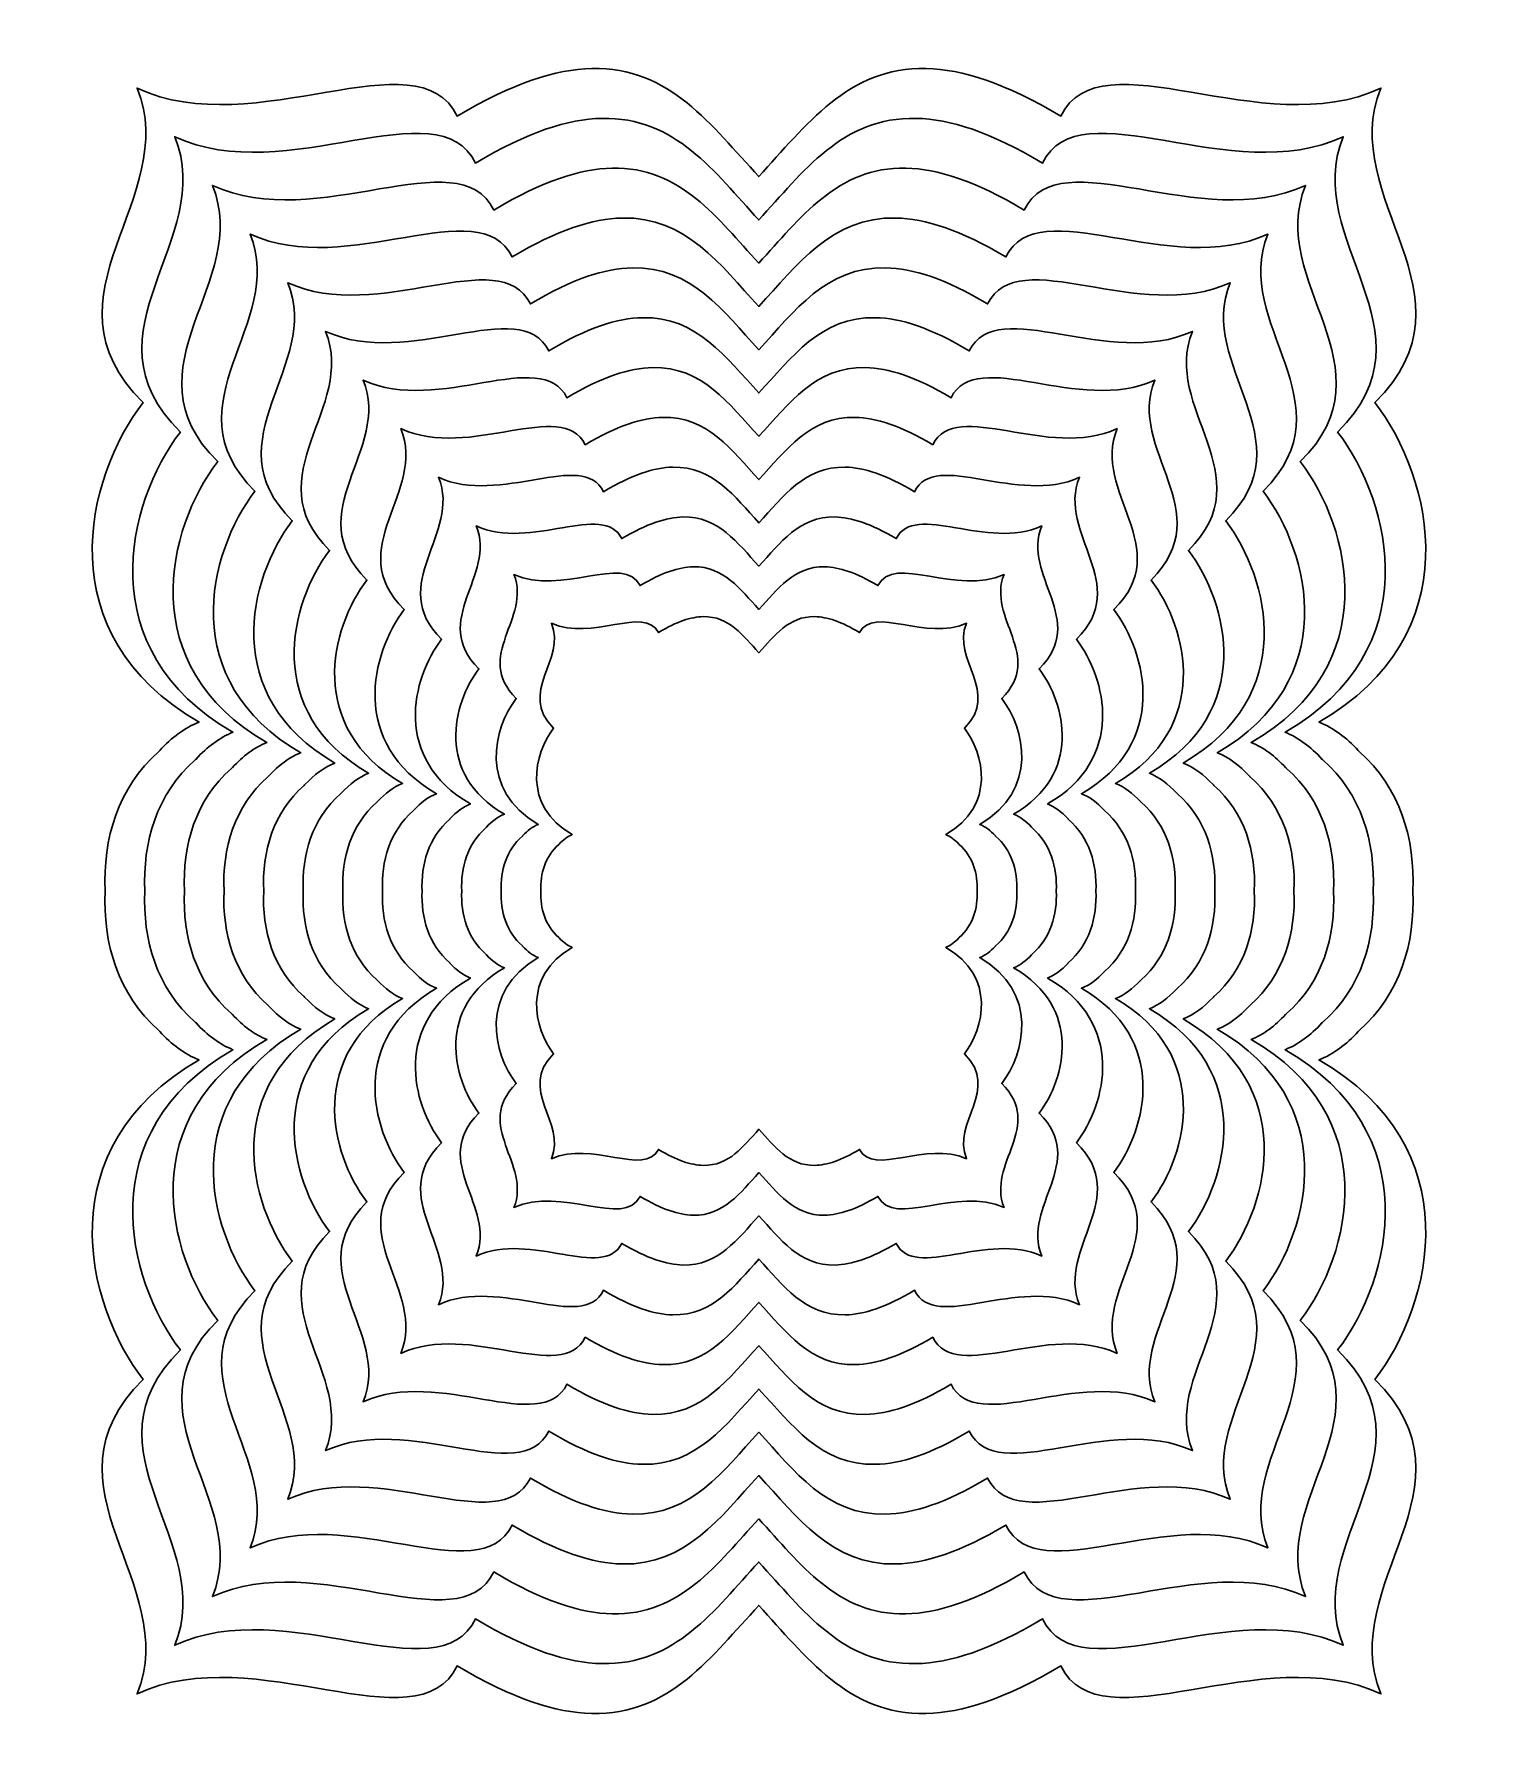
# Model space of a CAD drawing. Header units: centimetres. Extents: x -7.7 to 7.7, y -9.2 to 9.2.
import ezdxf

# ---------------------------------------------------------------- set-up
doc = ezdxf.new("R2010")
doc.units = ezdxf.units.CM
doc.header["$MEASUREMENT"] = 0
doc.layers.add('Layer 1', color=7, linetype='Continuous')

msp = doc.modelspace()

# ---------------------------------------------------------------- linework, layer by layer
at = {"layer": 'Layer 1', "color": 78}
for points, knots in [([(-1.78713, 8.79201), (-2.171, 8.78334), (-2.63329, 8.63849), (-3.22535, 8.28286), (-3.22535, 8.28286), (-3.22535, 8.28286), (-3.22535, 8.28286), (-3.22535, 8.28286), (-3.22535, 8.28286), (-3.6544, 9.15818), (-5.37589, 7.99076), (-6.64769, 8.58205), (-6.64769, 8.58205), (-6.64769, 8.58205), (-6.64769, 8.58205), (-6.64769, 8.58205), (-6.64769, 8.58205), (-6.16913, 7.40228), (-7.74754, 6.37248), (-6.5847, 5.2227), (-6.5847, 5.2227), (-6.5847, 5.2227), (-6.5847, 5.2227), (-6.5847, 5.2227), (-6.5847, 5.2227), (-7.20383, 4.4144), (-7.60872, 2.74255), (-5.98632, 1.80561), (-5.98632, 1.80561), (-5.98632, 1.80561), (-5.98632, 1.80561), (-5.98632, 1.80561), (-5.98632, 1.80561), (-6.13689, 1.74717), (-6.27843, 1.63963), (-6.40624, 1.50117), (-6.40624, 1.50117), (-6.40624, 1.50117), (-6.40624, 1.50117), (-6.40624, 1.50117), (-6.40624, 1.50117), (-6.40961, 1.49751), (-6.41338, 1.49438), (-6.41674, 1.49067), (-6.41674, 1.49067), (-6.41674, 1.49067), (-6.41674, 1.49067), (-6.41674, 1.49067), (-6.41674, 1.49067), (-6.85507, 1.10802), (-7.01484, 0.55214), (-6.98888, -0.00004), (-6.98888, -0.00004), (-6.98888, -0.00004), (-6.98888, -0.00004), (-6.98888, -0.00004), (-6.98888, -0.00004), (-7.01484, -0.55222), (-6.85507, -1.1081), (-6.41674, -1.49075), (-6.41674, -1.49075), (-6.41674, -1.49075), (-6.41674, -1.49075), (-6.41674, -1.49075), (-6.41674, -1.49075), (-6.41308, -1.49394), (-6.40995, -1.49807), (-6.40624, -1.50125), (-6.40624, -1.50125), (-6.40624, -1.50125), (-6.40624, -1.50125), (-6.40624, -1.50125), (-6.40624, -1.50125), (-6.27843, -1.63971), (-6.13689, -1.74726), (-5.98632, -1.80569), (-5.98632, -1.80569), (-5.98632, -1.80569), (-5.98632, -1.80569), (-5.98632, -1.80569), (-5.98632, -1.80569), (-7.60872, -2.74263), (-7.20383, -4.41447), (-6.5847, -5.22278), (-6.5847, -5.22278), (-6.5847, -5.22278), (-6.5847, -5.22278), (-6.5847, -5.22278), (-6.5847, -5.22278), (-7.74754, -6.37256), (-6.16913, -7.40236), (-6.64769, -8.58213), (-6.64769, -8.58213), (-6.64769, -8.58213), (-6.64769, -8.58213), (-6.64769, -8.58213), (-6.64769, -8.58213), (-5.3759, -7.99083), (-3.65441, -9.15826), (-3.22535, -8.28294), (-3.22535, -8.28294), (-3.22535, -8.28294), (-3.22535, -8.28294), (-3.22535, -8.28294), (-3.22535, -8.28294), (-2.63329, -8.63857), (-2.171, -8.78342), (-1.78713, -8.79209), (-1.78713, -8.79209), (-1.78713, -8.79209), (-1.78713, -8.79209), (-1.78713, -8.79209), (-1.78713, -8.79209), (-0.95098, -8.81095), (-0.5035, -8.1771), (-0.00248, -7.63731), (-0.00248, -7.63731), (-0.00248, -7.63731), (-0.00248, -7.63731), (-0.00248, -7.63731), (-0.00248, -7.63731), (0.49947, -8.17763), (0.95, -8.81098), (1.78742, -8.79209), (1.78742, -8.79209), (1.78742, -8.79209), (1.78742, -8.79209), (1.78742, -8.79209), (1.78742, -8.79209), (2.17129, -8.78342), (2.63359, -8.63857), (3.22564, -8.28294), (3.22564, -8.28294), (3.22564, -8.28294), (3.22564, -8.28294), (3.22564, -8.28294), (3.22564, -8.28294), (3.65469, -9.15826), (5.37618, -7.99084), (6.64798, -8.58213), (6.64798, -8.58213), (6.64798, -8.58213), (6.64798, -8.58213), (6.64798, -8.58213), (6.64798, -8.58213), (6.16942, -7.40236), (7.74783, -6.37256), (6.58499, -5.22278), (6.58499, -5.22278), (6.58499, -5.22278), (6.58499, -5.22278), (6.58499, -5.22278), (6.58499, -5.22278), (7.20412, -4.41448), (7.60901, -2.74263), (5.98661, -1.80569), (5.98661, -1.80569), (5.98661, -1.80569), (5.98661, -1.80569), (5.98661, -1.80569), (5.98661, -1.80569), (6.13718, -1.74725), (6.27872, -1.63971), (6.40653, -1.50125), (6.40653, -1.50125), (6.40653, -1.50125), (6.40653, -1.50125), (6.40653, -1.50125), (6.40653, -1.50125), (6.40991, -1.49759), (6.41367, -1.49446), (6.41703, -1.49075), (6.41703, -1.49075), (6.41703, -1.49075), (6.41703, -1.49075), (6.41703, -1.49075), (6.41703, -1.49075), (6.85536, -1.1081), (7.01513, -0.55222), (6.98917, -0.00004), (6.98917, -0.00004), (6.98917, -0.00004), (6.98917, -0.00004), (6.98917, -0.00004), (6.98917, -0.00004), (7.01513, 0.55214), (6.85536, 1.10802), (6.41703, 1.49067), (6.41703, 1.49067), (6.41703, 1.49067), (6.41703, 1.49067), (6.41703, 1.49067), (6.41703, 1.49067), (6.41367, 1.49438), (6.40991, 1.49751), (6.40653, 1.50117), (6.40653, 1.50117), (6.40653, 1.50117), (6.40653, 1.50117), (6.40653, 1.50117), (6.40653, 1.50117), (6.27872, 1.63963), (6.13718, 1.74717), (5.98661, 1.80561), (5.98661, 1.80561), (5.98661, 1.80561), (5.98661, 1.80561), (5.98661, 1.80561), (5.98661, 1.80561), (7.60901, 2.74255), (7.20412, 4.41439), (6.58499, 5.2227), (6.58499, 5.2227), (6.58499, 5.2227), (6.58499, 5.2227), (6.58499, 5.2227), (6.58499, 5.2227), (7.74783, 6.37248), (6.16942, 7.40228), (6.64798, 8.58205), (6.64798, 8.58205), (6.64798, 8.58205), (6.64798, 8.58205), (6.64798, 8.58205), (6.64798, 8.58205), (5.37619, 7.99075), (3.6547, 9.15818), (3.22565, 8.28286), (3.22565, 8.28286), (3.22565, 8.28286), (3.22565, 8.28286), (3.22565, 8.28286), (3.22565, 8.28286), (2.63359, 8.63849), (2.1713, 8.78334), (1.78743, 8.79201), (1.78743, 8.79201), (1.78743, 8.79201), (1.78743, 8.79201), (1.78743, 8.79201), (1.78743, 8.79201), (0.95, 8.8109), (0.49948, 8.17756), (-0.00247, 7.63723), (-0.00247, 7.63723), (-0.00247, 7.63723), (-0.00247, 7.63723), (-0.00247, 7.63723), (-0.00247, 7.63723), (-0.5035, 8.17702), (-0.95098, 8.81087), (-1.78712, 8.79201), (-1.78712, 8.79201), (-1.78712, 8.79201), (-1.78712, 8.79201), (-1.78712, 8.79201), (-1.78712, 8.79201), (-1.78712, 8.79201), (-1.78713, 8.79201), (-1.78713, 8.79201)], [0, 0, 0, 0, 0.01515152, 0.01515152, 0.01515152, 0.01515152, 0.03030303, 0.03030303, 0.03030303, 0.03030303, 0.04545455, 0.04545455, 0.04545455, 0.04545455, 0.06060606, 0.06060606, 0.06060606, 0.06060606, 0.07575758, 0.07575758, 0.07575758, 0.07575758, 0.09090909, 0.09090909, 0.09090909, 0.09090909, 0.10606061, 0.10606061, 0.10606061, 0.10606061, 0.12121212, 0.12121212, 0.12121212, 0.12121212, 0.13636364, 0.13636364, 0.13636364, 0.13636364, 0.15151515, 0.15151515, 0.15151515, 0.15151515, 0.16666667, 0.16666667, 0.16666667, 0.16666667, 0.18181818, 0.18181818, 0.18181818, 0.18181818, 0.1969697, 0.1969697, 0.1969697, 0.1969697, 0.21212121, 0.21212121, 0.21212121, 0.21212121, 0.22727273, 0.22727273, 0.22727273, 0.22727273, 0.24242424, 0.24242424, 0.24242424, 0.24242424, 0.25757576, 0.25757576, 0.25757576, 0.25757576, 0.27272727, 0.27272727, 0.27272727, 0.27272727, 0.28787879, 0.28787879, 0.28787879, 0.28787879, 0.3030303, 0.3030303, 0.3030303, 0.3030303, 0.31818182, 0.31818182, 0.31818182, 0.31818182, 0.33333333, 0.33333333, 0.33333333, 0.33333333, 0.34848485, 0.34848485, 0.34848485, 0.34848485, 0.36363636, 0.36363636, 0.36363636, 0.36363636, 0.37878788, 0.37878788, 0.37878788, 0.37878788, 0.39393939, 0.39393939, 0.39393939, 0.39393939, 0.40909091, 0.40909091, 0.40909091, 0.40909091, 0.42424242, 0.42424242, 0.42424242, 0.42424242, 0.43939394, 0.43939394, 0.43939394, 0.43939394, 0.45454545, 0.45454545, 0.45454545, 0.45454545, 0.46969697, 0.46969697, 0.46969697, 0.46969697, 0.48484848, 0.48484848, 0.48484848, 0.48484848, 0.5, 0.5, 0.5, 0.5, 0.51515152, 0.51515152, 0.51515152, 0.51515152, 0.53030303, 0.53030303, 0.53030303, 0.53030303, 0.54545455, 0.54545455, 0.54545455, 0.54545455, 0.56060606, 0.56060606, 0.56060606, 0.56060606, 0.57575758, 0.57575758, 0.57575758, 0.57575758, 0.59090909, 0.59090909, 0.59090909, 0.59090909, 0.60606061, 0.60606061, 0.60606061, 0.60606061, 0.62121212, 0.62121212, 0.62121212, 0.62121212, 0.63636364, 0.63636364, 0.63636364, 0.63636364, 0.65151515, 0.65151515, 0.65151515, 0.65151515, 0.66666667, 0.66666667, 0.66666667, 0.66666667, 0.68181818, 0.68181818, 0.68181818, 0.68181818, 0.6969697, 0.6969697, 0.6969697, 0.6969697, 0.71212121, 0.71212121, 0.71212121, 0.71212121, 0.72727273, 0.72727273, 0.72727273, 0.72727273, 0.74242424, 0.74242424, 0.74242424, 0.74242424, 0.75757576, 0.75757576, 0.75757576, 0.75757576, 0.77272727, 0.77272727, 0.77272727, 0.77272727, 0.78787879, 0.78787879, 0.78787879, 0.78787879, 0.8030303, 0.8030303, 0.8030303, 0.8030303, 0.81818182, 0.81818182, 0.81818182, 0.81818182, 0.83333333, 0.83333333, 0.83333333, 0.83333333, 0.84848485, 0.84848485, 0.84848485, 0.84848485, 0.86363636, 0.86363636, 0.86363636, 0.86363636, 0.87878788, 0.87878788, 0.87878788, 0.87878788, 0.89393939, 0.89393939, 0.89393939, 0.89393939, 0.90909091, 0.90909091, 0.90909091, 0.90909091, 0.92424242, 0.92424242, 0.92424242, 0.92424242, 0.93939394, 0.93939394, 0.93939394, 0.93939394, 0.95454545, 0.95454545, 0.95454545, 0.95454545, 0.96969697, 0.96969697, 0.96969697, 0.96969697, 1, 1, 1, 1]), ([(-1.78713, 8.79201), (-1.78713, 8.79201), (-1.78713, 8.79201), (-1.78713, 8.79201), (-1.78713, 8.79201), (-1.78713, 8.79201), (-1.78713, 8.79201), (-1.78713, 8.79201)], [0, 0, 0, 0, 0.33333333, 0.33333333, 0.33333333, 0.33333333, 1, 1, 1, 1])]:
    msp.add_open_spline(points, degree=3, knots=knots, dxfattribs=at)
at = {"layer": 'Layer 1', "lineweight": 30}
for points, knots in [([(-1.78713, 8.79201), (-2.171, 8.78334), (-2.63329, 8.63849), (-3.22535, 8.28286), (-3.22535, 8.28286), (-3.22535, 8.28286), (-3.22535, 8.28286), (-3.22535, 8.28286), (-3.22535, 8.28286), (-3.6544, 9.15818), (-5.37589, 7.99076), (-6.64769, 8.58205), (-6.64769, 8.58205), (-6.64769, 8.58205), (-6.64769, 8.58205), (-6.64769, 8.58205), (-6.64769, 8.58205), (-6.16913, 7.40228), (-7.74754, 6.37248), (-6.5847, 5.2227), (-6.5847, 5.2227), (-6.5847, 5.2227), (-6.5847, 5.2227), (-6.5847, 5.2227), (-6.5847, 5.2227), (-7.20383, 4.4144), (-7.60872, 2.74255), (-5.98632, 1.80561), (-5.98632, 1.80561), (-5.98632, 1.80561), (-5.98632, 1.80561), (-5.98632, 1.80561), (-5.98632, 1.80561), (-6.13689, 1.74717), (-6.27843, 1.63963), (-6.40624, 1.50117), (-6.40624, 1.50117), (-6.40624, 1.50117), (-6.40624, 1.50117), (-6.40624, 1.50117), (-6.40624, 1.50117), (-6.40961, 1.49751), (-6.41338, 1.49438), (-6.41674, 1.49067), (-6.41674, 1.49067), (-6.41674, 1.49067), (-6.41674, 1.49067), (-6.41674, 1.49067), (-6.41674, 1.49067), (-6.85507, 1.10802), (-7.01484, 0.55214), (-6.98888, -0.00004), (-6.98888, -0.00004), (-6.98888, -0.00004), (-6.98888, -0.00004), (-6.98888, -0.00004), (-6.98888, -0.00004), (-7.01484, -0.55222), (-6.85507, -1.1081), (-6.41674, -1.49075), (-6.41674, -1.49075), (-6.41674, -1.49075), (-6.41674, -1.49075), (-6.41674, -1.49075), (-6.41674, -1.49075), (-6.41308, -1.49394), (-6.40995, -1.49807), (-6.40624, -1.50125), (-6.40624, -1.50125), (-6.40624, -1.50125), (-6.40624, -1.50125), (-6.40624, -1.50125), (-6.40624, -1.50125), (-6.27843, -1.63971), (-6.13689, -1.74726), (-5.98632, -1.80569), (-5.98632, -1.80569), (-5.98632, -1.80569), (-5.98632, -1.80569), (-5.98632, -1.80569), (-5.98632, -1.80569), (-7.60872, -2.74263), (-7.20383, -4.41447), (-6.5847, -5.22278), (-6.5847, -5.22278), (-6.5847, -5.22278), (-6.5847, -5.22278), (-6.5847, -5.22278), (-6.5847, -5.22278), (-7.74754, -6.37256), (-6.16913, -7.40236), (-6.64769, -8.58213), (-6.64769, -8.58213), (-6.64769, -8.58213), (-6.64769, -8.58213), (-6.64769, -8.58213), (-6.64769, -8.58213), (-5.3759, -7.99083), (-3.65441, -9.15826), (-3.22535, -8.28294), (-3.22535, -8.28294), (-3.22535, -8.28294), (-3.22535, -8.28294), (-3.22535, -8.28294), (-3.22535, -8.28294), (-2.63329, -8.63857), (-2.171, -8.78342), (-1.78713, -8.79209), (-1.78713, -8.79209), (-1.78713, -8.79209), (-1.78713, -8.79209), (-1.78713, -8.79209), (-1.78713, -8.79209), (-0.95098, -8.81095), (-0.5035, -8.1771), (-0.00248, -7.63731), (-0.00248, -7.63731), (-0.00248, -7.63731), (-0.00248, -7.63731), (-0.00248, -7.63731), (-0.00248, -7.63731), (0.49947, -8.17763), (0.95, -8.81098), (1.78742, -8.79209), (1.78742, -8.79209), (1.78742, -8.79209), (1.78742, -8.79209), (1.78742, -8.79209), (1.78742, -8.79209), (2.17129, -8.78342), (2.63359, -8.63857), (3.22564, -8.28294), (3.22564, -8.28294), (3.22564, -8.28294), (3.22564, -8.28294), (3.22564, -8.28294), (3.22564, -8.28294), (3.65469, -9.15826), (5.37618, -7.99084), (6.64798, -8.58213), (6.64798, -8.58213), (6.64798, -8.58213), (6.64798, -8.58213), (6.64798, -8.58213), (6.64798, -8.58213), (6.16942, -7.40236), (7.74783, -6.37256), (6.58499, -5.22278), (6.58499, -5.22278), (6.58499, -5.22278), (6.58499, -5.22278), (6.58499, -5.22278), (6.58499, -5.22278), (7.20412, -4.41448), (7.60901, -2.74263), (5.98661, -1.80569), (5.98661, -1.80569), (5.98661, -1.80569), (5.98661, -1.80569), (5.98661, -1.80569), (5.98661, -1.80569), (6.13718, -1.74725), (6.27872, -1.63971), (6.40653, -1.50125), (6.40653, -1.50125), (6.40653, -1.50125), (6.40653, -1.50125), (6.40653, -1.50125), (6.40653, -1.50125), (6.40991, -1.49759), (6.41367, -1.49446), (6.41703, -1.49075), (6.41703, -1.49075), (6.41703, -1.49075), (6.41703, -1.49075), (6.41703, -1.49075), (6.41703, -1.49075), (6.85536, -1.1081), (7.01513, -0.55222), (6.98917, -0.00004), (6.98917, -0.00004), (6.98917, -0.00004), (6.98917, -0.00004), (6.98917, -0.00004), (6.98917, -0.00004), (7.01513, 0.55214), (6.85536, 1.10802), (6.41703, 1.49067), (6.41703, 1.49067), (6.41703, 1.49067), (6.41703, 1.49067), (6.41703, 1.49067), (6.41703, 1.49067), (6.41367, 1.49438), (6.40991, 1.49751), (6.40653, 1.50117), (6.40653, 1.50117), (6.40653, 1.50117), (6.40653, 1.50117), (6.40653, 1.50117), (6.40653, 1.50117), (6.27872, 1.63963), (6.13718, 1.74717), (5.98661, 1.80561), (5.98661, 1.80561), (5.98661, 1.80561), (5.98661, 1.80561), (5.98661, 1.80561), (5.98661, 1.80561), (7.60901, 2.74255), (7.20412, 4.41439), (6.58499, 5.2227), (6.58499, 5.2227), (6.58499, 5.2227), (6.58499, 5.2227), (6.58499, 5.2227), (6.58499, 5.2227), (7.74783, 6.37248), (6.16942, 7.40228), (6.64798, 8.58205), (6.64798, 8.58205), (6.64798, 8.58205), (6.64798, 8.58205), (6.64798, 8.58205), (6.64798, 8.58205), (5.37619, 7.99075), (3.6547, 9.15818), (3.22565, 8.28286), (3.22565, 8.28286), (3.22565, 8.28286), (3.22565, 8.28286), (3.22565, 8.28286), (3.22565, 8.28286), (2.63359, 8.63849), (2.1713, 8.78334), (1.78743, 8.79201), (1.78743, 8.79201), (1.78743, 8.79201), (1.78743, 8.79201), (1.78743, 8.79201), (1.78743, 8.79201), (0.95, 8.8109), (0.49948, 8.17756), (-0.00247, 7.63723), (-0.00247, 7.63723), (-0.00247, 7.63723), (-0.00247, 7.63723), (-0.00247, 7.63723), (-0.00247, 7.63723), (-0.5035, 8.17702), (-0.95098, 8.81087), (-1.78712, 8.79201), (-1.78712, 8.79201), (-1.78712, 8.79201), (-1.78712, 8.79201), (-1.78712, 8.79201)], [0, 0, 0, 0, 0.01538462, 0.01538462, 0.01538462, 0.01538462, 0.03076923, 0.03076923, 0.03076923, 0.03076923, 0.04615385, 0.04615385, 0.04615385, 0.04615385, 0.06153846, 0.06153846, 0.06153846, 0.06153846, 0.07692308, 0.07692308, 0.07692308, 0.07692308, 0.09230769, 0.09230769, 0.09230769, 0.09230769, 0.10769231, 0.10769231, 0.10769231, 0.10769231, 0.12307692, 0.12307692, 0.12307692, 0.12307692, 0.13846154, 0.13846154, 0.13846154, 0.13846154, 0.15384615, 0.15384615, 0.15384615, 0.15384615, 0.16923077, 0.16923077, 0.16923077, 0.16923077, 0.18461538, 0.18461538, 0.18461538, 0.18461538, 0.2, 0.2, 0.2, 0.2, 0.21538462, 0.21538462, 0.21538462, 0.21538462, 0.23076923, 0.23076923, 0.23076923, 0.23076923, 0.24615385, 0.24615385, 0.24615385, 0.24615385, 0.26153846, 0.26153846, 0.26153846, 0.26153846, 0.27692308, 0.27692308, 0.27692308, 0.27692308, 0.29230769, 0.29230769, 0.29230769, 0.29230769, 0.30769231, 0.30769231, 0.30769231, 0.30769231, 0.32307692, 0.32307692, 0.32307692, 0.32307692, 0.33846154, 0.33846154, 0.33846154, 0.33846154, 0.35384615, 0.35384615, 0.35384615, 0.35384615, 0.36923077, 0.36923077, 0.36923077, 0.36923077, 0.38461538, 0.38461538, 0.38461538, 0.38461538, 0.4, 0.4, 0.4, 0.4, 0.41538462, 0.41538462, 0.41538462, 0.41538462, 0.43076923, 0.43076923, 0.43076923, 0.43076923, 0.44615385, 0.44615385, 0.44615385, 0.44615385, 0.46153846, 0.46153846, 0.46153846, 0.46153846, 0.47692308, 0.47692308, 0.47692308, 0.47692308, 0.49230769, 0.49230769, 0.49230769, 0.49230769, 0.50769231, 0.50769231, 0.50769231, 0.50769231, 0.52307692, 0.52307692, 0.52307692, 0.52307692, 0.53846154, 0.53846154, 0.53846154, 0.53846154, 0.55384615, 0.55384615, 0.55384615, 0.55384615, 0.56923077, 0.56923077, 0.56923077, 0.56923077, 0.58461538, 0.58461538, 0.58461538, 0.58461538, 0.6, 0.6, 0.6, 0.6, 0.61538462, 0.61538462, 0.61538462, 0.61538462, 0.63076923, 0.63076923, 0.63076923, 0.63076923, 0.64615385, 0.64615385, 0.64615385, 0.64615385, 0.66153846, 0.66153846, 0.66153846, 0.66153846, 0.67692308, 0.67692308, 0.67692308, 0.67692308, 0.69230769, 0.69230769, 0.69230769, 0.69230769, 0.70769231, 0.70769231, 0.70769231, 0.70769231, 0.72307692, 0.72307692, 0.72307692, 0.72307692, 0.73846154, 0.73846154, 0.73846154, 0.73846154, 0.75384615, 0.75384615, 0.75384615, 0.75384615, 0.76923077, 0.76923077, 0.76923077, 0.76923077, 0.78461538, 0.78461538, 0.78461538, 0.78461538, 0.8, 0.8, 0.8, 0.8, 0.81538462, 0.81538462, 0.81538462, 0.81538462, 0.83076923, 0.83076923, 0.83076923, 0.83076923, 0.84615385, 0.84615385, 0.84615385, 0.84615385, 0.86153846, 0.86153846, 0.86153846, 0.86153846, 0.87692308, 0.87692308, 0.87692308, 0.87692308, 0.89230769, 0.89230769, 0.89230769, 0.89230769, 0.90769231, 0.90769231, 0.90769231, 0.90769231, 0.92307692, 0.92307692, 0.92307692, 0.92307692, 0.93846154, 0.93846154, 0.93846154, 0.93846154, 0.95384615, 0.95384615, 0.95384615, 0.95384615, 0.96923077, 0.96923077, 0.96923077, 0.96923077, 1, 1, 1, 1]), ([(-1.78713, 8.79201), (-1.78713, 8.79201), (-1.78713, 8.79201), (-1.78713, 8.79201), (-1.78713, 8.79201), (-1.78713, 8.79201), (-1.78713, 8.79201), (-1.78713, 8.79201)], [0, 0, 0, 0, 0.33333333, 0.33333333, 0.33333333, 0.33333333, 1, 1, 1, 1]), ([(-1.67885, 8.25934), (-2.03947, 8.2512), (-2.47375, 8.11512), (-3.02994, 7.78104), (-3.02994, 7.78104), (-3.02994, 7.78104), (-3.02994, 7.78104), (-3.02994, 7.78104), (-3.02994, 7.78104), (-3.433, 8.60331), (-5.05018, 7.50663), (-6.24492, 8.0621), (-6.24492, 8.0621), (-6.24492, 8.0621), (-6.24492, 8.0621), (-6.24492, 8.0621), (-6.24492, 8.0621), (-5.79536, 6.95381), (-7.27813, 5.9864), (-6.18575, 4.90628), (-6.18575, 4.90628), (-6.18575, 4.90628), (-6.18575, 4.90628), (-6.18575, 4.90628), (-6.18575, 4.90628), (-6.76736, 4.14695), (-7.14772, 2.57639), (-5.62362, 1.69622), (-5.62362, 1.69622), (-5.62362, 1.69622), (-5.62362, 1.69622), (-5.62362, 1.69622), (-5.62362, 1.69622), (-5.76506, 1.64132), (-5.89803, 1.54029), (-6.01809, 1.41023), (-6.01809, 1.41023), (-6.01809, 1.41023), (-6.01809, 1.41023), (-6.01809, 1.41023), (-6.01809, 1.41023), (-6.02125, 1.40679), (-6.02479, 1.40386), (-6.02795, 1.40037), (-6.02795, 1.40037), (-6.02795, 1.40037), (-6.02795, 1.40037), (-6.02795, 1.40037), (-6.02795, 1.40037), (-6.43972, 1.0409), (-6.58981, 0.5187), (-6.56542, -0.00002), (-6.56542, -0.00002), (-6.56542, -0.00002), (-6.56542, -0.00002), (-6.56542, -0.00002), (-6.56542, -0.00002), (-6.58981, -0.51875), (-6.43972, -1.04095), (-6.02794, -1.40041), (-6.02794, -1.40041), (-6.02794, -1.40041), (-6.02794, -1.40041), (-6.02794, -1.40041), (-6.02794, -1.40041), (-6.0245, -1.4034), (-6.02157, -1.40729), (-6.01808, -1.41027), (-6.01808, -1.41027), (-6.01808, -1.41027), (-6.01808, -1.41027), (-6.01808, -1.41027), (-6.01808, -1.41027), (-5.89801, -1.54034), (-5.76505, -1.64137), (-5.6236, -1.69626), (-5.6236, -1.69626), (-5.6236, -1.69626), (-5.6236, -1.69626), (-5.62361, -1.69626), (-5.62361, -1.69626), (-7.14771, -2.57643), (-6.76735, -4.14699), (-6.18574, -4.90632), (-6.18574, -4.90632), (-6.18574, -4.90632), (-6.18574, -4.90632), (-6.18574, -4.90632), (-6.18574, -4.90632), (-7.27812, -5.98644), (-5.79535, -6.95384), (-6.24491, -8.06214), (-6.24491, -8.06214), (-6.24491, -8.06214), (-6.24491, -8.06214), (-6.24491, -8.06214), (-6.24491, -8.06214), (-5.05017, -7.50667), (-3.43298, -8.60336), (-3.02992, -7.78108), (-3.02992, -7.78108), (-3.02992, -7.78108), (-3.02992, -7.78108), (-3.02992, -7.78108), (-3.02992, -7.78108), (-2.47373, -8.11517), (-2.03945, -8.25124), (-1.67884, -8.25938), (-1.67884, -8.25938), (-1.67884, -8.25938), (-1.67884, -8.25938), (-1.67884, -8.25938), (-1.67884, -8.25938), (-0.89335, -8.2771), (-0.47298, -7.68165), (-0.00232, -7.17457), (-0.00232, -7.17457), (-0.00232, -7.17457), (-0.00232, -7.17457), (-0.00232, -7.17457), (-0.00232, -7.17457), (0.46922, -7.68216), (0.89245, -8.27713), (1.67914, -8.25938), (1.67914, -8.25938), (1.67914, -8.25938), (1.67914, -8.25938), (1.67914, -8.25938), (1.67914, -8.25938), (2.03976, -8.25124), (2.47404, -8.11516), (3.03022, -7.78108), (3.03022, -7.78108), (3.03022, -7.78108), (3.03022, -7.78108), (3.03022, -7.78108), (3.03022, -7.78108), (3.43328, -8.60336), (5.05047, -7.50667), (6.24521, -8.06214), (6.24521, -8.06214), (6.24521, -8.06214), (6.24521, -8.06214), (6.24521, -8.06214), (6.24521, -8.06214), (5.79565, -6.95385), (7.27842, -5.98644), (6.18604, -4.90632), (6.18604, -4.90632), (6.18604, -4.90632), (6.18604, -4.90632), (6.18604, -4.90632), (6.18604, -4.90632), (6.76765, -4.14699), (7.14801, -2.57643), (5.62391, -1.69626), (5.62391, -1.69626), (5.62391, -1.69626), (5.62391, -1.69626), (5.62391, -1.69626), (5.62391, -1.69626), (5.76535, -1.64137), (5.89832, -1.54033), (6.01838, -1.41027), (6.01838, -1.41027), (6.01838, -1.41027), (6.01838, -1.41027), (6.01838, -1.41027), (6.01838, -1.41027), (6.02155, -1.40683), (6.02508, -1.4039), (6.02824, -1.40041), (6.02824, -1.40041), (6.02824, -1.40041), (6.02824, -1.40041), (6.02824, -1.40041), (6.02824, -1.40041), (6.44001, -1.04094), (6.5901, -0.51874), (6.56571, -0.00002), (6.56571, -0.00002), (6.56571, -0.00002), (6.56571, -0.00002), (6.56571, -0.00002), (6.56571, -0.00002), (6.5901, 0.51871), (6.44001, 1.04091), (6.02823, 1.40037), (6.02823, 1.40037), (6.02823, 1.40037), (6.02823, 1.40037), (6.02823, 1.40037), (6.02823, 1.40037), (6.02507, 1.40385), (6.02154, 1.40679), (6.01837, 1.41023), (6.01837, 1.41023), (6.01837, 1.41023), (6.01837, 1.41023), (6.01837, 1.41023), (6.01837, 1.41023), (5.8983, 1.5403), (5.76534, 1.64133), (5.6239, 1.69622), (5.6239, 1.69622), (5.6239, 1.69622), (5.6239, 1.69622), (5.6239, 1.69622), (5.6239, 1.69622), (7.148, 2.57639), (6.76764, 4.14695), (6.18603, 4.90628), (6.18603, 4.90628), (6.18603, 4.90628), (6.18603, 4.90628), (6.18603, 4.90628), (6.18603, 4.90628), (7.27841, 5.9864), (5.79563, 6.9538), (6.2452, 8.0621), (6.2452, 8.0621), (6.2452, 8.0621), (6.2452, 8.0621), (6.2452, 8.0621), (6.2452, 8.0621), (5.05046, 7.50663), (3.43327, 8.60332), (3.03021, 7.78104), (3.03021, 7.78104), (3.03021, 7.78104), (3.03021, 7.78104), (3.03021, 7.78104), (3.03021, 7.78104), (2.47403, 8.11513), (2.03974, 8.2512), (1.67913, 8.25934), (1.67913, 8.25934), (1.67913, 8.25934), (1.67913, 8.25934), (1.67913, 8.25934), (1.67913, 8.25934), (0.89244, 8.27709), (0.46922, 7.68211), (-0.00233, 7.17453), (-0.00233, 7.17453), (-0.00233, 7.17453), (-0.00233, 7.17453), (-0.00233, 7.17453), (-0.00233, 7.17453), (-0.473, 7.68161), (-0.89337, 8.27706), (-1.67886, 8.25934), (-1.67886, 8.25934), (-1.67886, 8.25934), (-1.67886, 8.25934), (-1.67886, 8.25934)], [0, 0, 0, 0, 0.01538462, 0.01538462, 0.01538462, 0.01538462, 0.03076923, 0.03076923, 0.03076923, 0.03076923, 0.04615385, 0.04615385, 0.04615385, 0.04615385, 0.06153846, 0.06153846, 0.06153846, 0.06153846, 0.07692308, 0.07692308, 0.07692308, 0.07692308, 0.09230769, 0.09230769, 0.09230769, 0.09230769, 0.10769231, 0.10769231, 0.10769231, 0.10769231, 0.12307692, 0.12307692, 0.12307692, 0.12307692, 0.13846154, 0.13846154, 0.13846154, 0.13846154, 0.15384615, 0.15384615, 0.15384615, 0.15384615, 0.16923077, 0.16923077, 0.16923077, 0.16923077, 0.18461538, 0.18461538, 0.18461538, 0.18461538, 0.2, 0.2, 0.2, 0.2, 0.21538462, 0.21538462, 0.21538462, 0.21538462, 0.23076923, 0.23076923, 0.23076923, 0.23076923, 0.24615385, 0.24615385, 0.24615385, 0.24615385, 0.26153846, 0.26153846, 0.26153846, 0.26153846, 0.27692308, 0.27692308, 0.27692308, 0.27692308, 0.29230769, 0.29230769, 0.29230769, 0.29230769, 0.30769231, 0.30769231, 0.30769231, 0.30769231, 0.32307692, 0.32307692, 0.32307692, 0.32307692, 0.33846154, 0.33846154, 0.33846154, 0.33846154, 0.35384615, 0.35384615, 0.35384615, 0.35384615, 0.36923077, 0.36923077, 0.36923077, 0.36923077, 0.38461538, 0.38461538, 0.38461538, 0.38461538, 0.4, 0.4, 0.4, 0.4, 0.41538462, 0.41538462, 0.41538462, 0.41538462, 0.43076923, 0.43076923, 0.43076923, 0.43076923, 0.44615385, 0.44615385, 0.44615385, 0.44615385, 0.46153846, 0.46153846, 0.46153846, 0.46153846, 0.47692308, 0.47692308, 0.47692308, 0.47692308, 0.49230769, 0.49230769, 0.49230769, 0.49230769, 0.50769231, 0.50769231, 0.50769231, 0.50769231, 0.52307692, 0.52307692, 0.52307692, 0.52307692, 0.53846154, 0.53846154, 0.53846154, 0.53846154, 0.55384615, 0.55384615, 0.55384615, 0.55384615, 0.56923077, 0.56923077, 0.56923077, 0.56923077, 0.58461538, 0.58461538, 0.58461538, 0.58461538, 0.6, 0.6, 0.6, 0.6, 0.61538462, 0.61538462, 0.61538462, 0.61538462, 0.63076923, 0.63076923, 0.63076923, 0.63076923, 0.64615385, 0.64615385, 0.64615385, 0.64615385, 0.66153846, 0.66153846, 0.66153846, 0.66153846, 0.67692308, 0.67692308, 0.67692308, 0.67692308, 0.69230769, 0.69230769, 0.69230769, 0.69230769, 0.70769231, 0.70769231, 0.70769231, 0.70769231, 0.72307692, 0.72307692, 0.72307692, 0.72307692, 0.73846154, 0.73846154, 0.73846154, 0.73846154, 0.75384615, 0.75384615, 0.75384615, 0.75384615, 0.76923077, 0.76923077, 0.76923077, 0.76923077, 0.78461538, 0.78461538, 0.78461538, 0.78461538, 0.8, 0.8, 0.8, 0.8, 0.81538462, 0.81538462, 0.81538462, 0.81538462, 0.83076923, 0.83076923, 0.83076923, 0.83076923, 0.84615385, 0.84615385, 0.84615385, 0.84615385, 0.86153846, 0.86153846, 0.86153846, 0.86153846, 0.87692308, 0.87692308, 0.87692308, 0.87692308, 0.89230769, 0.89230769, 0.89230769, 0.89230769, 0.90769231, 0.90769231, 0.90769231, 0.90769231, 0.92307692, 0.92307692, 0.92307692, 0.92307692, 0.93846154, 0.93846154, 0.93846154, 0.93846154, 0.95384615, 0.95384615, 0.95384615, 0.95384615, 0.96923077, 0.96923077, 0.96923077, 0.96923077, 1, 1, 1, 1]), ([(-1.67885, 8.25934), (-1.67885, 8.25934), (-1.67885, 8.25934), (-1.67885, 8.25934), (-1.67885, 8.25934), (-1.67885, 8.25934), (-1.67885, 8.25934), (-1.67885, 8.25934)], [0, 0, 0, 0, 0.33333333, 0.33333333, 0.33333333, 0.33333333, 1, 1, 1, 1]), ([(-1.46228, 7.19399), (-1.77638, 7.1869), (-2.15465, 7.06838), (-2.63909, 6.77738), (-2.63909, 6.77738), (-2.63909, 6.77738), (-2.63909, 6.77739), (-2.6391, 6.77739), (-2.6391, 6.77739), (-2.99018, 7.49359), (-4.39877, 6.53837), (-5.43939, 7.02219), (-5.43939, 7.02219), (-5.43939, 7.02219), (-5.43939, 7.02218), (-5.43939, 7.02218), (-5.43939, 7.02218), (-5.04783, 6.05684), (-6.33933, 5.21422), (-5.38785, 4.27343), (-5.38785, 4.27343), (-5.38785, 4.27343), (-5.38786, 4.27342), (-5.38786, 4.27342), (-5.38786, 4.27342), (-5.89445, 3.61203), (-6.22573, 2.24406), (-4.89823, 1.47743), (-4.89823, 1.47743), (-4.89823, 1.47743), (-4.89824, 1.47743), (-4.89824, 1.47743), (-4.89824, 1.47743), (-5.02144, 1.42961), (-5.13725, 1.34162), (-5.24183, 1.22833), (-5.24183, 1.22833), (-5.24183, 1.22833), (-5.24184, 1.22832), (-5.24184, 1.22832), (-5.24184, 1.22832), (-5.2446, 1.22533), (-5.24767, 1.22277), (-5.25042, 1.21974), (-5.25042, 1.21974), (-5.25042, 1.21974), (-5.25042, 1.21974), (-5.25043, 1.21973), (-5.25043, 1.21973), (-5.60909, 0.90663), (-5.73981, 0.45179), (-5.71857, -0.00003), (-5.71857, -0.00003), (-5.71857, -0.00003), (-5.71857, -0.00004), (-5.71857, -0.00004), (-5.71857, -0.00004), (-5.73981, -0.45186), (-5.60908, -0.9067), (-5.25042, -1.21979), (-5.25042, -1.21979), (-5.25042, -1.21979), (-5.25041, -1.21979), (-5.25041, -1.2198), (-5.25041, -1.2198), (-5.24742, -1.22241), (-5.24486, -1.22579), (-5.24183, -1.22838), (-5.24183, -1.22838), (-5.24183, -1.22838), (-5.24182, -1.22839), (-5.24182, -1.22839), (-5.24182, -1.22839), (-5.13724, -1.34168), (-5.02143, -1.42967), (-4.89823, -1.47749), (-4.89823, -1.47749), (-4.89823, -1.47749), (-4.89824, -1.4775), (-4.89824, -1.4775), (-4.89824, -1.4775), (-6.22574, -2.24414), (-5.89444, -3.61211), (-5.38785, -4.2735), (-5.38785, -4.2735), (-5.38785, -4.2735), (-5.38786, -4.27351), (-5.38786, -4.27351), (-5.38786, -4.27351), (-6.33932, -5.2143), (-5.04781, -6.05693), (-5.43939, -7.02226), (-5.43939, -7.02226), (-5.43939, -7.02226), (-5.43938, -7.02226), (-5.43938, -7.02226), (-5.43938, -7.02226), (-4.39874, -6.53845), (-2.99016, -7.49367), (-2.63909, -6.77745), (-2.63909, -6.77745), (-2.63909, -6.77745), (-2.63908, -6.77745), (-2.63908, -6.77746), (-2.63908, -6.77746), (-2.15464, -7.06845), (-1.77638, -7.18697), (-1.46228, -7.19406), (-1.46228, -7.19406), (-1.46228, -7.19406), (-1.46227, -7.19406), (-1.46227, -7.19406), (-1.46227, -7.19406), (-0.77811, -7.20949), (-0.41196, -6.69085), (-0.002, -6.24917), (-0.002, -6.24917), (-0.002, -6.24917), (-0.00199, -6.24918), (-0.00199, -6.24918), (-0.00199, -6.24918), (0.40873, -6.69129), (0.77736, -7.20952), (1.46258, -7.19406), (1.46258, -7.19406), (1.46258, -7.19406), (1.46259, -7.19406), (1.46259, -7.19406), (1.46259, -7.19406), (1.77669, -7.18697), (2.15495, -7.06844), (2.63939, -6.77745), (2.63939, -6.77745), (2.63939, -6.77745), (2.63939, -6.77746), (2.6394, -6.77746), (2.6394, -6.77746), (2.99048, -7.49366), (4.39907, -6.53844), (5.43969, -7.02226), (5.43969, -7.02226), (5.43969, -7.02226), (5.43969, -7.02225), (5.43969, -7.02225), (5.43969, -7.02225), (5.04813, -6.05691), (6.33963, -5.21429), (5.38815, -4.2735), (5.38815, -4.2735), (5.38815, -4.2735), (5.38816, -4.27349), (5.38816, -4.27349), (5.38816, -4.27349), (5.89475, -3.6121), (6.22604, -2.24413), (4.89853, -1.4775), (4.89853, -1.4775), (4.89853, -1.4775), (4.89854, -1.4775), (4.89854, -1.4775), (4.89854, -1.4775), (5.02174, -1.42968), (5.13755, -1.34169), (5.24213, -1.2284), (5.24213, -1.2284), (5.24213, -1.2284), (5.24214, -1.22839), (5.24214, -1.22839), (5.24214, -1.22839), (5.2449, -1.2254), (5.24797, -1.22284), (5.25072, -1.21981), (5.25072, -1.21981), (5.25072, -1.21981), (5.25072, -1.21981), (5.25073, -1.2198), (5.25073, -1.2198), (5.60939, -0.9067), (5.74011, -0.45186), (5.71887, -0.00004), (5.71887, -0.00004), (5.71887, -0.00004), (5.71887, -0.00003), (5.71887, -0.00003), (5.71887, -0.00003), (5.74011, 0.45178), (5.60938, 0.90663), (5.25072, 1.21972), (5.25072, 1.21972), (5.25072, 1.21972), (5.25071, 1.21972), (5.25071, 1.21973), (5.25071, 1.21973), (5.24796, 1.22276), (5.24489, 1.22532), (5.24213, 1.22831), (5.24213, 1.22831), (5.24213, 1.22831), (5.24212, 1.22832), (5.24212, 1.22832), (5.24212, 1.22832), (5.13754, 1.34161), (5.02173, 1.4296), (4.89853, 1.47742), (4.89853, 1.47742), (4.89853, 1.47742), (4.89854, 1.47743), (4.89854, 1.47743), (4.89854, 1.47743), (6.22604, 2.24407), (5.89474, 3.61204), (5.38815, 4.27343), (5.38815, 4.27343), (5.38815, 4.27343), (5.38816, 4.27344), (5.38816, 4.27344), (5.38816, 4.27344), (6.33962, 5.21423), (5.04811, 6.05686), (5.43969, 7.02219), (5.43969, 7.02219), (5.43969, 7.02219), (5.43968, 7.02219), (5.43968, 7.02219), (5.43968, 7.02219), (4.39904, 6.53838), (2.99046, 7.4936), (2.63939, 6.77738), (2.63939, 6.77738), (2.63939, 6.77738), (2.63938, 6.77738), (2.63938, 6.77739), (2.63938, 6.77739), (2.15494, 7.06838), (1.77668, 7.1869), (1.46258, 7.19399), (1.46258, 7.19399), (1.46257, 7.19399), (1.46257, 7.19399), (1.46257, 7.19399), (1.46257, 7.19399), (0.77736, 7.20944), (0.40873, 6.69122), (-0.00199, 6.2491), (-0.00199, 6.2491), (-0.00199, 6.2491), (-0.002, 6.24911), (-0.002, 6.24911), (-0.002, 6.24911), (-0.41196, 6.69078), (-0.7781, 7.20942), (-1.46227, 7.19399), (-1.46227, 7.19399), (-1.46227, 7.19399), (-1.46227, 7.19399), (-1.46227, 7.19399)], [0, 0, 0, 0, 0.01538462, 0.01538462, 0.01538462, 0.01538462, 0.03076923, 0.03076923, 0.03076923, 0.03076923, 0.04615385, 0.04615385, 0.04615385, 0.04615385, 0.06153846, 0.06153846, 0.06153846, 0.06153846, 0.07692308, 0.07692308, 0.07692308, 0.07692308, 0.09230769, 0.09230769, 0.09230769, 0.09230769, 0.10769231, 0.10769231, 0.10769231, 0.10769231, 0.12307692, 0.12307692, 0.12307692, 0.12307692, 0.13846154, 0.13846154, 0.13846154, 0.13846154, 0.15384615, 0.15384615, 0.15384615, 0.15384615, 0.16923077, 0.16923077, 0.16923077, 0.16923077, 0.18461538, 0.18461538, 0.18461538, 0.18461538, 0.2, 0.2, 0.2, 0.2, 0.21538462, 0.21538462, 0.21538462, 0.21538462, 0.23076923, 0.23076923, 0.23076923, 0.23076923, 0.24615385, 0.24615385, 0.24615385, 0.24615385, 0.26153846, 0.26153846, 0.26153846, 0.26153846, 0.27692308, 0.27692308, 0.27692308, 0.27692308, 0.29230769, 0.29230769, 0.29230769, 0.29230769, 0.30769231, 0.30769231, 0.30769231, 0.30769231, 0.32307692, 0.32307692, 0.32307692, 0.32307692, 0.33846154, 0.33846154, 0.33846154, 0.33846154, 0.35384615, 0.35384615, 0.35384615, 0.35384615, 0.36923077, 0.36923077, 0.36923077, 0.36923077, 0.38461538, 0.38461538, 0.38461538, 0.38461538, 0.4, 0.4, 0.4, 0.4, 0.41538462, 0.41538462, 0.41538462, 0.41538462, 0.43076923, 0.43076923, 0.43076923, 0.43076923, 0.44615385, 0.44615385, 0.44615385, 0.44615385, 0.46153846, 0.46153846, 0.46153846, 0.46153846, 0.47692308, 0.47692308, 0.47692308, 0.47692308, 0.49230769, 0.49230769, 0.49230769, 0.49230769, 0.50769231, 0.50769231, 0.50769231, 0.50769231, 0.52307692, 0.52307692, 0.52307692, 0.52307692, 0.53846154, 0.53846154, 0.53846154, 0.53846154, 0.55384615, 0.55384615, 0.55384615, 0.55384615, 0.56923077, 0.56923077, 0.56923077, 0.56923077, 0.58461538, 0.58461538, 0.58461538, 0.58461538, 0.6, 0.6, 0.6, 0.6, 0.61538462, 0.61538462, 0.61538462, 0.61538462, 0.63076923, 0.63076923, 0.63076923, 0.63076923, 0.64615385, 0.64615385, 0.64615385, 0.64615385, 0.66153846, 0.66153846, 0.66153846, 0.66153846, 0.67692308, 0.67692308, 0.67692308, 0.67692308, 0.69230769, 0.69230769, 0.69230769, 0.69230769, 0.70769231, 0.70769231, 0.70769231, 0.70769231, 0.72307692, 0.72307692, 0.72307692, 0.72307692, 0.73846154, 0.73846154, 0.73846154, 0.73846154, 0.75384615, 0.75384615, 0.75384615, 0.75384615, 0.76923077, 0.76923077, 0.76923077, 0.76923077, 0.78461538, 0.78461538, 0.78461538, 0.78461538, 0.8, 0.8, 0.8, 0.8, 0.81538462, 0.81538462, 0.81538462, 0.81538462, 0.83076923, 0.83076923, 0.83076923, 0.83076923, 0.84615385, 0.84615385, 0.84615385, 0.84615385, 0.86153846, 0.86153846, 0.86153846, 0.86153846, 0.87692308, 0.87692308, 0.87692308, 0.87692308, 0.89230769, 0.89230769, 0.89230769, 0.89230769, 0.90769231, 0.90769231, 0.90769231, 0.90769231, 0.92307692, 0.92307692, 0.92307692, 0.92307692, 0.93846154, 0.93846154, 0.93846154, 0.93846154, 0.95384615, 0.95384615, 0.95384615, 0.95384615, 0.96923077, 0.96923077, 0.96923077, 0.96923077, 1, 1, 1, 1]), ([(-1.46228, 7.19399), (-1.46228, 7.19399), (-1.46228, 7.19399), (-1.46228, 7.19399), (-1.46228, 7.19399), (-1.46228, 7.19399), (-1.46228, 7.19399), (-1.46228, 7.19399)], [0, 0, 0, 0, 0.33333333, 0.33333333, 0.33333333, 0.33333333, 1, 1, 1, 1]), ([(-1.354, 6.66132), (-1.64484, 6.65475), (-1.9951, 6.54501), (-2.44368, 6.27556), (-2.44368, 6.27556), (-2.44368, 6.27557), (-2.44369, 6.27557), (-2.44369, 6.27558), (-2.44369, 6.27558), (-2.76878, 6.93873), (-4.07306, 6.05425), (-5.03664, 6.50225), (-5.03664, 6.50225), (-5.03664, 6.50225), (-5.03664, 6.50224), (-5.03663, 6.50224), (-5.03663, 6.50224), (-4.67406, 5.60838), (-5.86994, 4.82815), (-4.98891, 3.95702), (-4.98891, 3.95702), (-4.98891, 3.95701), (-4.98892, 3.95701), (-4.98892, 3.957), (-4.98892, 3.957), (-5.458, 3.34458), (-5.76475, 2.07791), (-4.53554, 1.36804), (-4.53554, 1.36804), (-4.53554, 1.36804), (-4.53555, 1.36804), (-4.53555, 1.36803), (-4.53555, 1.36803), (-4.64962, 1.32375), (-4.75686, 1.24227), (-4.85369, 1.13737), (-4.85369, 1.13737), (-4.85369, 1.13737), (-4.8537, 1.13736), (-4.8537, 1.13736), (-4.8537, 1.13736), (-4.85625, 1.13459), (-4.8591, 1.13222), (-4.86164, 1.12942), (-4.86164, 1.12942), (-4.86164, 1.12942), (-4.86165, 1.12941), (-4.86165, 1.12941), (-4.86165, 1.12941), (-5.19375, 0.83949), (-5.31479, 0.41833), (-5.29513, -0.00003), (-5.29513, -0.00003), (-5.29513, -0.00003), (-5.29513, -0.00004), (-5.29513, -0.00004), (-5.29513, -0.00004), (-5.3148, -0.4184), (-5.19375, -0.83956), (-4.86164, -1.12948), (-4.86164, -1.12948), (-4.86164, -1.12948), (-4.86163, -1.12949), (-4.86163, -1.12949), (-4.86163, -1.12949), (-4.85886, -1.13191), (-4.85649, -1.13503), (-4.85369, -1.13743), (-4.85369, -1.13743), (-4.85369, -1.13743), (-4.85368, -1.13744), (-4.85368, -1.13744), (-4.85368, -1.13744), (-4.75685, -1.24234), (-4.64961, -1.32382), (-4.53554, -1.36809), (-4.53554, -1.36809), (-4.53555, -1.36809), (-4.53555, -1.3681), (-4.53556, -1.3681), (-4.53556, -1.3681), (-5.76476, -2.07798), (-5.458, -3.34466), (-4.98891, -3.95707), (-4.98891, -3.95707), (-4.98891, -3.95707), (-4.98892, -3.95708), (-4.98892, -3.95708), (-4.98892, -3.95708), (-5.86993, -4.82821), (-4.67405, -5.60844), (-5.03663, -6.5023), (-5.03663, -6.5023), (-5.03663, -6.5023), (-5.03662, -6.5023), (-5.03662, -6.50229), (-5.03662, -6.50229), (-4.07304, -6.05431), (-2.76875, -6.9388), (-2.44368, -6.27561), (-2.44368, -6.27561), (-2.44368, -6.27561), (-2.44367, -6.27562), (-2.44367, -6.27562), (-2.44367, -6.27562), (-1.9951, -6.54506), (-1.64485, -6.65481), (-1.354, -6.66137), (-1.354, -6.66137), (-1.35399, -6.66137), (-1.35399, -6.66137), (-1.35398, -6.66137), (-1.35398, -6.66137), (-0.72048, -6.67565), (-0.38144, -6.19541), (-0.00184, -5.78645), (-0.00184, -5.78645), (-0.00184, -5.78645), (-0.00183, -5.78646), (-0.00183, -5.78646), (-0.00183, -5.78646), (0.37847, -6.19584), (0.71981, -6.67569), (1.35429, -6.66137), (1.35429, -6.66137), (1.3543, -6.66137), (1.3543, -6.66137), (1.35431, -6.66137), (1.35431, -6.66137), (1.64515, -6.6548), (1.9954, -6.54505), (2.44397, -6.27561), (2.44397, -6.27561), (2.44397, -6.27562), (2.44398, -6.27562), (2.44398, -6.27563), (2.44398, -6.27563), (2.76907, -6.93878), (4.07335, -6.0543), (5.03693, -6.5023), (5.03693, -6.5023), (5.03693, -6.5023), (5.03693, -6.50229), (5.03692, -6.50229), (5.03692, -6.50229), (4.67435, -5.60843), (5.87023, -4.8282), (4.9892, -3.95707), (4.9892, -3.95707), (4.9892, -3.95706), (4.98921, -3.95706), (4.98921, -3.95705), (4.98921, -3.95705), (5.45829, -3.34463), (5.76504, -2.07796), (4.53583, -1.36809), (4.53583, -1.36809), (4.53583, -1.36809), (4.53584, -1.36809), (4.53584, -1.36808), (4.53584, -1.36808), (4.64991, -1.32381), (4.75715, -1.24232), (4.85398, -1.13742), (4.85398, -1.13742), (4.85398, -1.13742), (4.85399, -1.13741), (4.85399, -1.13741), (4.85399, -1.13741), (4.85655, -1.13464), (4.85939, -1.13227), (4.86193, -1.12947), (4.86193, -1.12947), (4.86193, -1.12947), (4.86194, -1.12946), (4.86194, -1.12946), (4.86194, -1.12946), (5.19404, -0.83954), (5.31508, -0.41838), (5.29542, -0.00002), (5.29542, -0.00002), (5.29542, -0.00002), (5.29542, -0.00001), (5.29542, -0.00001), (5.29542, -0.00001), (5.31509, 0.41835), (5.19404, 0.83951), (4.86193, 1.12943), (4.86193, 1.12943), (4.86193, 1.12943), (4.86192, 1.12944), (4.86192, 1.12944), (4.86192, 1.12944), (4.85937, 1.13224), (4.85653, 1.13461), (4.85398, 1.13738), (4.85398, 1.13738), (4.85398, 1.13738), (4.85397, 1.13739), (4.85397, 1.13739), (4.85397, 1.13739), (4.75714, 1.24229), (4.6499, 1.32377), (4.53583, 1.36804), (4.53583, 1.36804), (4.53584, 1.36804), (4.53584, 1.36805), (4.53585, 1.36805), (4.53585, 1.36805), (5.76505, 2.07793), (5.45828, 3.34461), (4.9892, 3.95702), (4.9892, 3.95702), (4.9892, 3.95702), (4.98921, 3.95703), (4.98921, 3.95703), (4.98921, 3.95703), (5.87022, 4.82816), (4.67434, 5.60839), (5.03692, 6.50225), (5.03692, 6.50225), (5.03691, 6.50225), (5.03691, 6.50224), (5.03691, 6.50224), (5.03691, 6.50224), (4.07333, 6.05426), (2.76904, 6.93875), (2.44397, 6.27556), (2.44397, 6.27556), (2.44397, 6.27556), (2.44396, 6.27557), (2.44396, 6.27557), (2.44396, 6.27557), (1.99539, 6.54501), (1.64514, 6.65476), (1.35429, 6.66132), (1.35429, 6.66132), (1.35428, 6.66132), (1.35428, 6.66132), (1.35427, 6.66132), (1.35427, 6.66132), (0.7198, 6.67562), (0.37846, 6.19577), (-0.00184, 5.7864), (-0.00184, 5.7864), (-0.00184, 5.7864), (-0.00185, 5.78641), (-0.00185, 5.78641), (-0.00185, 5.78641), (-0.38145, 6.19538), (-0.72049, 6.67561), (-1.35399, 6.66132), (-1.35399, 6.66132), (-1.35399, 6.66132), (-1.35399, 6.66132), (-1.35399, 6.66132)], [0, 0, 0, 0, 0.01538462, 0.01538462, 0.01538462, 0.01538462, 0.03076923, 0.03076923, 0.03076923, 0.03076923, 0.04615385, 0.04615385, 0.04615385, 0.04615385, 0.06153846, 0.06153846, 0.06153846, 0.06153846, 0.07692308, 0.07692308, 0.07692308, 0.07692308, 0.09230769, 0.09230769, 0.09230769, 0.09230769, 0.10769231, 0.10769231, 0.10769231, 0.10769231, 0.12307692, 0.12307692, 0.12307692, 0.12307692, 0.13846154, 0.13846154, 0.13846154, 0.13846154, 0.15384615, 0.15384615, 0.15384615, 0.15384615, 0.16923077, 0.16923077, 0.16923077, 0.16923077, 0.18461538, 0.18461538, 0.18461538, 0.18461538, 0.2, 0.2, 0.2, 0.2, 0.21538462, 0.21538462, 0.21538462, 0.21538462, 0.23076923, 0.23076923, 0.23076923, 0.23076923, 0.24615385, 0.24615385, 0.24615385, 0.24615385, 0.26153846, 0.26153846, 0.26153846, 0.26153846, 0.27692308, 0.27692308, 0.27692308, 0.27692308, 0.29230769, 0.29230769, 0.29230769, 0.29230769, 0.30769231, 0.30769231, 0.30769231, 0.30769231, 0.32307692, 0.32307692, 0.32307692, 0.32307692, 0.33846154, 0.33846154, 0.33846154, 0.33846154, 0.35384615, 0.35384615, 0.35384615, 0.35384615, 0.36923077, 0.36923077, 0.36923077, 0.36923077, 0.38461538, 0.38461538, 0.38461538, 0.38461538, 0.4, 0.4, 0.4, 0.4, 0.41538462, 0.41538462, 0.41538462, 0.41538462, 0.43076923, 0.43076923, 0.43076923, 0.43076923, 0.44615385, 0.44615385, 0.44615385, 0.44615385, 0.46153846, 0.46153846, 0.46153846, 0.46153846, 0.47692308, 0.47692308, 0.47692308, 0.47692308, 0.49230769, 0.49230769, 0.49230769, 0.49230769, 0.50769231, 0.50769231, 0.50769231, 0.50769231, 0.52307692, 0.52307692, 0.52307692, 0.52307692, 0.53846154, 0.53846154, 0.53846154, 0.53846154, 0.55384615, 0.55384615, 0.55384615, 0.55384615, 0.56923077, 0.56923077, 0.56923077, 0.56923077, 0.58461538, 0.58461538, 0.58461538, 0.58461538, 0.6, 0.6, 0.6, 0.6, 0.61538462, 0.61538462, 0.61538462, 0.61538462, 0.63076923, 0.63076923, 0.63076923, 0.63076923, 0.64615385, 0.64615385, 0.64615385, 0.64615385, 0.66153846, 0.66153846, 0.66153846, 0.66153846, 0.67692308, 0.67692308, 0.67692308, 0.67692308, 0.69230769, 0.69230769, 0.69230769, 0.69230769, 0.70769231, 0.70769231, 0.70769231, 0.70769231, 0.72307692, 0.72307692, 0.72307692, 0.72307692, 0.73846154, 0.73846154, 0.73846154, 0.73846154, 0.75384615, 0.75384615, 0.75384615, 0.75384615, 0.76923077, 0.76923077, 0.76923077, 0.76923077, 0.78461538, 0.78461538, 0.78461538, 0.78461538, 0.8, 0.8, 0.8, 0.8, 0.81538462, 0.81538462, 0.81538462, 0.81538462, 0.83076923, 0.83076923, 0.83076923, 0.83076923, 0.84615385, 0.84615385, 0.84615385, 0.84615385, 0.86153846, 0.86153846, 0.86153846, 0.86153846, 0.87692308, 0.87692308, 0.87692308, 0.87692308, 0.89230769, 0.89230769, 0.89230769, 0.89230769, 0.90769231, 0.90769231, 0.90769231, 0.90769231, 0.92307692, 0.92307692, 0.92307692, 0.92307692, 0.93846154, 0.93846154, 0.93846154, 0.93846154, 0.95384615, 0.95384615, 0.95384615, 0.95384615, 0.96923077, 0.96923077, 0.96923077, 0.96923077, 1, 1, 1, 1]), ([(-1.354, 6.66132), (-1.354, 6.66132), (-1.354, 6.66132), (-1.354, 6.66132), (-1.354, 6.66132), (-1.354, 6.66132), (-1.354, 6.66132), (-1.354, 6.66132)], [0, 0, 0, 0, 0.33333333, 0.33333333, 0.33333333, 0.33333333, 1, 1, 1, 1]), ([(-1.24571, 6.12864), (-1.5133, 6.1226), (-1.83555, 6.02163), (-2.24825, 5.77372), (-2.24825, 5.77372), (-2.24825, 5.77373), (-2.24826, 5.77374), (-2.24826, 5.77374), (-2.24826, 5.77374), (-2.54736, 6.38385), (-3.74734, 5.5701), (-4.63386, 5.98227), (-4.63386, 5.98227), (-4.63386, 5.98226), (-4.63386, 5.98226), (-4.63385, 5.98225), (-4.63385, 5.98225), (-4.30028, 5.15987), (-5.40052, 4.44203), (-4.58995, 3.64056), (-4.58995, 3.64056), (-4.58996, 3.64055), (-4.58996, 3.64055), (-4.58997, 3.64054), (-4.58997, 3.64054), (-5.02154, 3.07709), (-5.30375, 1.91171), (-4.17284, 1.25861), (-4.17284, 1.25861), (-4.17285, 1.25861), (-4.17285, 1.25861), (-4.17286, 1.2586), (-4.17286, 1.2586), (-4.27781, 1.21786), (-4.37647, 1.1429), (-4.46556, 1.04639), (-4.46556, 1.04639), (-4.46556, 1.04639), (-4.46557, 1.04638), (-4.46557, 1.04638), (-4.46557, 1.04638), (-4.46792, 1.04383), (-4.47054, 1.04166), (-4.47288, 1.03907), (-4.47288, 1.03907), (-4.47288, 1.03907), (-4.47289, 1.03906), (-4.47289, 1.03906), (-4.47289, 1.03906), (-4.77843, 0.77233), (-4.88979, 0.38484), (-4.8717, -0.00006), (-4.8717, -0.00006), (-4.8717, -0.00007), (-4.8717, -0.00007), (-4.8717, -0.00008), (-4.8717, -0.00008), (-4.88979, -0.38498), (-4.77842, -0.77247), (-4.47288, -1.0392), (-4.47288, -1.0392), (-4.47288, -1.0392), (-4.47287, -1.03921), (-4.47287, -1.03921), (-4.47287, -1.03921), (-4.47032, -1.04143), (-4.46815, -1.04431), (-4.46557, -1.04652), (-4.46557, -1.04652), (-4.46557, -1.04653), (-4.46556, -1.04653), (-4.46556, -1.04654), (-4.46556, -1.04654), (-4.37647, -1.14305), (-4.27781, -1.21801), (-4.17286, -1.25874), (-4.17286, -1.25874), (-4.17287, -1.25874), (-4.17287, -1.25875), (-4.17288, -1.25875), (-4.17288, -1.25875), (-5.30378, -1.91186), (-5.02155, -3.07725), (-4.58997, -3.64069), (-4.58997, -3.64069), (-4.58998, -3.6407), (-4.58998, -3.6407), (-4.58999, -3.64071), (-4.58999, -3.64071), (-5.40054, -4.44218), (-4.30029, -5.16002), (-4.63388, -5.9824), (-4.63388, -5.9824), (-4.63387, -5.9824), (-4.63387, -5.98239), (-4.63386, -5.98239), (-4.63386, -5.98239), (-3.74733, -5.57023), (-2.54734, -6.384), (-2.24827, -5.77384), (-2.24827, -5.77384), (-2.24826, -5.77384), (-2.24826, -5.77385), (-2.24825, -5.77385), (-2.24825, -5.77385), (-1.83555, -6.02175), (-1.51331, -6.12271), (-1.24572, -6.12876), (-1.24572, -6.12876), (-1.24571, -6.12876), (-1.2457, -6.12876), (-1.2457, -6.12876), (-1.2457, -6.12876), (-0.66286, -6.1419), (-0.35094, -5.70006), (-0.00169, -5.3238), (-0.00169, -5.3238), (-0.00169, -5.32381), (-0.00168, -5.32381), (-0.00168, -5.32382), (-0.00168, -5.32382), (0.34821, -5.70046), (0.66226, -6.14194), (1.246, -6.12877), (1.246, -6.12877), (1.24601, -6.12877), (1.24601, -6.12877), (1.24602, -6.12877), (1.24602, -6.12877), (1.5136, -6.12272), (1.83585, -6.02175), (2.24854, -5.77386), (2.24854, -5.77386), (2.24854, -5.77387), (2.24855, -5.77388), (2.24855, -5.77388), (2.24855, -5.77388), (2.54765, -6.38399), (3.74763, -5.57024), (4.63415, -5.98241), (4.63415, -5.98241), (4.63415, -5.9824), (4.63415, -5.9824), (4.63414, -5.98239), (4.63414, -5.98239), (4.30057, -5.16001), (5.40081, -4.44217), (4.59024, -3.6407), (4.59024, -3.6407), (4.59025, -3.64069), (4.59025, -3.64069), (4.59026, -3.64068), (4.59026, -3.64068), (5.02183, -3.07723), (5.30404, -1.91185), (4.17313, -1.25875), (4.17313, -1.25875), (4.17314, -1.25875), (4.17314, -1.25875), (4.17315, -1.25874), (4.17315, -1.25874), (4.2781, -1.218), (4.37676, -1.14304), (4.46585, -1.04653), (4.46585, -1.04653), (4.46585, -1.04653), (4.46586, -1.04652), (4.46586, -1.04652), (4.46586, -1.04652), (4.46821, -1.04397), (4.47083, -1.0418), (4.47317, -1.03922), (4.47317, -1.03922), (4.47317, -1.03922), (4.47318, -1.03921), (4.47318, -1.03921), (4.47318, -1.03921), (4.77872, -0.77248), (4.89009, -0.38499), (4.87199, -0.00009), (4.87199, -0.00009), (4.87199, -0.00009), (4.87199, -0.00008), (4.87199, -0.00007), (4.87199, -0.00007), (4.89008, 0.38483), (4.77871, 0.77232), (4.47317, 1.03905), (4.47317, 1.03905), (4.47317, 1.03906), (4.47316, 1.03906), (4.47316, 1.03906), (4.47316, 1.03906), (4.47082, 1.04164), (4.4682, 1.04382), (4.46585, 1.04636), (4.46585, 1.04636), (4.46585, 1.04637), (4.46584, 1.04637), (4.46584, 1.04638), (4.46584, 1.04638), (4.37675, 1.14289), (4.27809, 1.21785), (4.17314, 1.25858), (4.17314, 1.25858), (4.17315, 1.25858), (4.17315, 1.25859), (4.17316, 1.25859), (4.17316, 1.25859), (5.30406, 1.9117), (5.02183, 3.07709), (4.59025, 3.64053), (4.59025, 3.64053), (4.59025, 3.64054), (4.59026, 3.64054), (4.59027, 3.64055), (4.59027, 3.64055), (5.40082, 4.44202), (4.30057, 5.15986), (4.63416, 5.98224), (4.63416, 5.98224), (4.63415, 5.98224), (4.63415, 5.98223), (4.63414, 5.98223), (4.63414, 5.98223), (3.74761, 5.57007), (2.54762, 6.38383), (2.24855, 5.77368), (2.24855, 5.77368), (2.24854, 5.77368), (2.24854, 5.77369), (2.24853, 5.77369), (2.24853, 5.77369), (1.83583, 6.02159), (1.51359, 6.12255), (1.246, 6.1286), (1.246, 6.1286), (1.24599, 6.1286), (1.24598, 6.1286), (1.24598, 6.1286), (1.24598, 6.1286), (0.66225, 6.14176), (0.34821, 5.70028), (-0.00169, 5.32364), (-0.00169, 5.32364), (-0.00169, 5.32365), (-0.0017, 5.32365), (-0.0017, 5.32366), (-0.0017, 5.32366), (-0.35094, 5.69993), (-0.66287, 6.14176), (-1.24572, 6.12861), (-1.24572, 6.12861), (-1.24572, 6.12861), (-1.24572, 6.12861), (-1.24572, 6.12861)], [0, 0, 0, 0, 0.01538462, 0.01538462, 0.01538462, 0.01538462, 0.03076923, 0.03076923, 0.03076923, 0.03076923, 0.04615385, 0.04615385, 0.04615385, 0.04615385, 0.06153846, 0.06153846, 0.06153846, 0.06153846, 0.07692308, 0.07692308, 0.07692308, 0.07692308, 0.09230769, 0.09230769, 0.09230769, 0.09230769, 0.10769231, 0.10769231, 0.10769231, 0.10769231, 0.12307692, 0.12307692, 0.12307692, 0.12307692, 0.13846154, 0.13846154, 0.13846154, 0.13846154, 0.15384615, 0.15384615, 0.15384615, 0.15384615, 0.16923077, 0.16923077, 0.16923077, 0.16923077, 0.18461538, 0.18461538, 0.18461538, 0.18461538, 0.2, 0.2, 0.2, 0.2, 0.21538462, 0.21538462, 0.21538462, 0.21538462, 0.23076923, 0.23076923, 0.23076923, 0.23076923, 0.24615385, 0.24615385, 0.24615385, 0.24615385, 0.26153846, 0.26153846, 0.26153846, 0.26153846, 0.27692308, 0.27692308, 0.27692308, 0.27692308, 0.29230769, 0.29230769, 0.29230769, 0.29230769, 0.30769231, 0.30769231, 0.30769231, 0.30769231, 0.32307692, 0.32307692, 0.32307692, 0.32307692, 0.33846154, 0.33846154, 0.33846154, 0.33846154, 0.35384615, 0.35384615, 0.35384615, 0.35384615, 0.36923077, 0.36923077, 0.36923077, 0.36923077, 0.38461538, 0.38461538, 0.38461538, 0.38461538, 0.4, 0.4, 0.4, 0.4, 0.41538462, 0.41538462, 0.41538462, 0.41538462, 0.43076923, 0.43076923, 0.43076923, 0.43076923, 0.44615385, 0.44615385, 0.44615385, 0.44615385, 0.46153846, 0.46153846, 0.46153846, 0.46153846, 0.47692308, 0.47692308, 0.47692308, 0.47692308, 0.49230769, 0.49230769, 0.49230769, 0.49230769, 0.50769231, 0.50769231, 0.50769231, 0.50769231, 0.52307692, 0.52307692, 0.52307692, 0.52307692, 0.53846154, 0.53846154, 0.53846154, 0.53846154, 0.55384615, 0.55384615, 0.55384615, 0.55384615, 0.56923077, 0.56923077, 0.56923077, 0.56923077, 0.58461538, 0.58461538, 0.58461538, 0.58461538, 0.6, 0.6, 0.6, 0.6, 0.61538462, 0.61538462, 0.61538462, 0.61538462, 0.63076923, 0.63076923, 0.63076923, 0.63076923, 0.64615385, 0.64615385, 0.64615385, 0.64615385, 0.66153846, 0.66153846, 0.66153846, 0.66153846, 0.67692308, 0.67692308, 0.67692308, 0.67692308, 0.69230769, 0.69230769, 0.69230769, 0.69230769, 0.70769231, 0.70769231, 0.70769231, 0.70769231, 0.72307692, 0.72307692, 0.72307692, 0.72307692, 0.73846154, 0.73846154, 0.73846154, 0.73846154, 0.75384615, 0.75384615, 0.75384615, 0.75384615, 0.76923077, 0.76923077, 0.76923077, 0.76923077, 0.78461538, 0.78461538, 0.78461538, 0.78461538, 0.8, 0.8, 0.8, 0.8, 0.81538462, 0.81538462, 0.81538462, 0.81538462, 0.83076923, 0.83076923, 0.83076923, 0.83076923, 0.84615385, 0.84615385, 0.84615385, 0.84615385, 0.86153846, 0.86153846, 0.86153846, 0.86153846, 0.87692308, 0.87692308, 0.87692308, 0.87692308, 0.89230769, 0.89230769, 0.89230769, 0.89230769, 0.90769231, 0.90769231, 0.90769231, 0.90769231, 0.92307692, 0.92307692, 0.92307692, 0.92307692, 0.93846154, 0.93846154, 0.93846154, 0.93846154, 0.95384615, 0.95384615, 0.95384615, 0.95384615, 0.96923077, 0.96923077, 0.96923077, 0.96923077, 1, 1, 1, 1]), ([(-1.24571, 6.12864), (-1.24571, 6.12864), (-1.24571, 6.12864), (-1.24571, 6.12864), (-1.24571, 6.12864), (-1.24571, 6.12864), (-1.24571, 6.12864), (-1.24571, 6.12864)], [0, 0, 0, 0, 0.33333333, 0.33333333, 0.33333333, 0.33333333, 1, 1, 1, 1]), ([(-1.13743, 5.59597), (-1.38176, 5.59045), (-1.676, 5.49826), (-2.05284, 5.2719), (-2.05284, 5.2719), (-2.05285, 5.27191), (-2.05285, 5.27192), (-2.05285, 5.27193), (-2.05285, 5.27193), (-2.32596, 5.829), (-3.42164, 5.08599), (-4.2311, 5.46233), (-4.2311, 5.46233), (-4.2311, 5.46232), (-4.23109, 5.46232), (-4.23109, 5.46231), (-4.23109, 5.46231), (-3.92652, 4.71141), (-4.93113, 4.05597), (-4.19101, 3.32416), (-4.19101, 3.32416), (-4.19102, 3.32415), (-4.19102, 3.32414), (-4.19103, 3.32413), (-4.19103, 3.32413), (-4.58508, 2.80965), (-4.84276, 1.74557), (-3.81015, 1.14923), (-3.81015, 1.14923), (-3.81016, 1.14923), (-3.81016, 1.14922), (-3.81017, 1.14922), (-3.81017, 1.14922), (-3.906, 1.11202), (-3.99608, 1.04358), (-4.07742, 0.95546), (-4.07742, 0.95546), (-4.07742, 0.95545), (-4.07743, 0.95545), (-4.07743, 0.95544), (-4.07743, 0.95544), (-4.07957, 0.95312), (-4.08197, 0.95113), (-4.0841, 0.94877), (-4.0841, 0.94877), (-4.08411, 0.94877), (-4.08411, 0.94876), (-4.08411, 0.94876), (-4.08411, 0.94876), (-4.36309, 0.70521), (-4.46478, 0.35141), (-4.44825, -0.00004), (-4.44825, -0.00004), (-4.44825, -0.00005), (-4.44825, -0.00005), (-4.44825, -0.00006), (-4.44825, -0.00006), (-4.46477, -0.35151), (-4.36308, -0.70531), (-4.08409, -0.94886), (-4.08409, -0.94886), (-4.08408, -0.94886), (-4.08408, -0.94887), (-4.08407, -0.94887), (-4.08407, -0.94887), (-4.08175, -0.95089), (-4.07976, -0.95352), (-4.0774, -0.95554), (-4.0774, -0.95554), (-4.07739, -0.95555), (-4.07739, -0.95555), (-4.07738, -0.95556), (-4.07738, -0.95556), (-3.99603, -1.04368), (-3.90595, -1.11212), (-3.81012, -1.14931), (-3.81012, -1.14931), (-3.81013, -1.14931), (-3.81014, -1.14932), (-3.81015, -1.14933), (-3.81015, -1.14933), (-4.84275, -1.74568), (-4.58505, -2.80977), (-4.19099, -3.32424), (-4.19099, -3.32424), (-4.191, -3.32425), (-4.191, -3.32425), (-4.19101, -3.32426), (-4.19101, -3.32426), (-4.9311, -4.05607), (-3.92649, -4.71152), (-4.23108, -5.46242), (-4.23108, -5.46242), (-4.23107, -5.46242), (-4.23107, -5.46241), (-4.23106, -5.46241), (-4.23106, -5.46241), (-3.42158, -5.08608), (-2.3259, -5.82911), (-2.05282, -5.27199), (-2.05282, -5.27199), (-2.05281, -5.27199), (-2.05281, -5.272), (-2.0528, -5.272), (-2.0528, -5.272), (-1.67597, -5.49835), (-1.38174, -5.59054), (-1.13741, -5.59606), (-1.13741, -5.59606), (-1.1374, -5.59606), (-1.13739, -5.59606), (-1.13738, -5.59606), (-1.13738, -5.59606), (-0.6052, -5.60805), (-0.32039, -5.20462), (-0.0015, -4.86106), (-0.0015, -4.86106), (-0.00149, -4.86107), (-0.00149, -4.86107), (-0.00148, -4.86108), (-0.00148, -4.86108), (0.318, -5.20499), (0.60475, -5.60809), (1.13775, -5.59606), (1.13775, -5.59606), (1.13776, -5.59606), (1.13777, -5.59606), (1.13778, -5.59606), (1.13778, -5.59606), (1.3821, -5.59054), (1.67634, -5.49834), (2.05316, -5.27199), (2.05316, -5.27199), (2.05316, -5.272), (2.05317, -5.27201), (2.05317, -5.27202), (2.05317, -5.27202), (2.32628, -5.82909), (3.42196, -5.08608), (4.23142, -5.46242), (4.23142, -5.46242), (4.23142, -5.46241), (4.23141, -5.46241), (4.23141, -5.4624), (4.23141, -5.4624), (3.92684, -4.7115), (4.93145, -4.05605), (4.19133, -3.32425), (4.19133, -3.32425), (4.19134, -3.32424), (4.19134, -3.32423), (4.19135, -3.32422), (4.19135, -3.32422), (4.5854, -2.80974), (4.84308, -1.74566), (3.81047, -1.14932), (3.81047, -1.14932), (3.81048, -1.14932), (3.81048, -1.14931), (3.81049, -1.14931), (3.81049, -1.14931), (3.90632, -1.11211), (3.9964, -1.04367), (4.07774, -0.95555), (4.07774, -0.95555), (4.07774, -0.95554), (4.07775, -0.95554), (4.07775, -0.95553), (4.07775, -0.95553), (4.0799, -0.95321), (4.08229, -0.95122), (4.08442, -0.94886), (4.08442, -0.94886), (4.08442, -0.94886), (4.08443, -0.94885), (4.08443, -0.94885), (4.08443, -0.94885), (4.36341, -0.7053), (4.4651, -0.3515), (4.44857, -0.00005), (4.44857, -0.00005), (4.44857, -0.00004), (4.44857, -0.00004), (4.44857, -0.00003), (4.44857, -0.00003), (4.46509, 0.35142), (4.3634, 0.70522), (4.08441, 0.94877), (4.08441, 0.94877), (4.0844, 0.94878), (4.0844, 0.94878), (4.0844, 0.94879), (4.0844, 0.94879), (4.08226, 0.95114), (4.07988, 0.95313), (4.07773, 0.95546), (4.07773, 0.95546), (4.07772, 0.95547), (4.07772, 0.95547), (4.07771, 0.95548), (4.07771, 0.95548), (3.99636, 1.0436), (3.90628, 1.11204), (3.81046, 1.14923), (3.81046, 1.14923), (3.81047, 1.14923), (3.81048, 1.14924), (3.81049, 1.14925), (3.81049, 1.14925), (4.84309, 1.7456), (4.58539, 2.80969), (4.19133, 3.32416), (4.19133, 3.32416), (4.19134, 3.32417), (4.19134, 3.32417), (4.19135, 3.32418), (4.19135, 3.32418), (4.93144, 4.05599), (3.92683, 4.71144), (4.23142, 5.46234), (4.23142, 5.46234), (4.23141, 5.46234), (4.23141, 5.46233), (4.2314, 5.46233), (4.2314, 5.46233), (3.42192, 5.086), (2.32624, 5.82903), (2.05316, 5.27191), (2.05316, 5.27191), (2.05315, 5.27191), (2.05315, 5.27192), (2.05314, 5.27192), (2.05314, 5.27192), (1.67631, 5.49827), (1.38208, 5.59046), (1.13775, 5.59598), (1.13775, 5.59598), (1.13774, 5.59598), (1.13773, 5.59598), (1.13772, 5.59598), (1.13772, 5.59598), (0.60473, 5.60799), (0.31798, 5.20488), (-0.0015, 4.86098), (-0.0015, 4.86098), (-0.00151, 4.86099), (-0.00151, 4.86099), (-0.00152, 4.861), (-0.00152, 4.861), (-0.32041, 5.20456), (-0.60522, 5.60799), (-1.13741, 5.59598), (-1.13741, 5.59598), (-1.13741, 5.59598), (-1.13741, 5.59598), (-1.13741, 5.59598)], [0, 0, 0, 0, 0.01538462, 0.01538462, 0.01538462, 0.01538462, 0.03076923, 0.03076923, 0.03076923, 0.03076923, 0.04615385, 0.04615385, 0.04615385, 0.04615385, 0.06153846, 0.06153846, 0.06153846, 0.06153846, 0.07692308, 0.07692308, 0.07692308, 0.07692308, 0.09230769, 0.09230769, 0.09230769, 0.09230769, 0.10769231, 0.10769231, 0.10769231, 0.10769231, 0.12307692, 0.12307692, 0.12307692, 0.12307692, 0.13846154, 0.13846154, 0.13846154, 0.13846154, 0.15384615, 0.15384615, 0.15384615, 0.15384615, 0.16923077, 0.16923077, 0.16923077, 0.16923077, 0.18461538, 0.18461538, 0.18461538, 0.18461538, 0.2, 0.2, 0.2, 0.2, 0.21538462, 0.21538462, 0.21538462, 0.21538462, 0.23076923, 0.23076923, 0.23076923, 0.23076923, 0.24615385, 0.24615385, 0.24615385, 0.24615385, 0.26153846, 0.26153846, 0.26153846, 0.26153846, 0.27692308, 0.27692308, 0.27692308, 0.27692308, 0.29230769, 0.29230769, 0.29230769, 0.29230769, 0.30769231, 0.30769231, 0.30769231, 0.30769231, 0.32307692, 0.32307692, 0.32307692, 0.32307692, 0.33846154, 0.33846154, 0.33846154, 0.33846154, 0.35384615, 0.35384615, 0.35384615, 0.35384615, 0.36923077, 0.36923077, 0.36923077, 0.36923077, 0.38461538, 0.38461538, 0.38461538, 0.38461538, 0.4, 0.4, 0.4, 0.4, 0.41538462, 0.41538462, 0.41538462, 0.41538462, 0.43076923, 0.43076923, 0.43076923, 0.43076923, 0.44615385, 0.44615385, 0.44615385, 0.44615385, 0.46153846, 0.46153846, 0.46153846, 0.46153846, 0.47692308, 0.47692308, 0.47692308, 0.47692308, 0.49230769, 0.49230769, 0.49230769, 0.49230769, 0.50769231, 0.50769231, 0.50769231, 0.50769231, 0.52307692, 0.52307692, 0.52307692, 0.52307692, 0.53846154, 0.53846154, 0.53846154, 0.53846154, 0.55384615, 0.55384615, 0.55384615, 0.55384615, 0.56923077, 0.56923077, 0.56923077, 0.56923077, 0.58461538, 0.58461538, 0.58461538, 0.58461538, 0.6, 0.6, 0.6, 0.6, 0.61538462, 0.61538462, 0.61538462, 0.61538462, 0.63076923, 0.63076923, 0.63076923, 0.63076923, 0.64615385, 0.64615385, 0.64615385, 0.64615385, 0.66153846, 0.66153846, 0.66153846, 0.66153846, 0.67692308, 0.67692308, 0.67692308, 0.67692308, 0.69230769, 0.69230769, 0.69230769, 0.69230769, 0.70769231, 0.70769231, 0.70769231, 0.70769231, 0.72307692, 0.72307692, 0.72307692, 0.72307692, 0.73846154, 0.73846154, 0.73846154, 0.73846154, 0.75384615, 0.75384615, 0.75384615, 0.75384615, 0.76923077, 0.76923077, 0.76923077, 0.76923077, 0.78461538, 0.78461538, 0.78461538, 0.78461538, 0.8, 0.8, 0.8, 0.8, 0.81538462, 0.81538462, 0.81538462, 0.81538462, 0.83076923, 0.83076923, 0.83076923, 0.83076923, 0.84615385, 0.84615385, 0.84615385, 0.84615385, 0.86153846, 0.86153846, 0.86153846, 0.86153846, 0.87692308, 0.87692308, 0.87692308, 0.87692308, 0.89230769, 0.89230769, 0.89230769, 0.89230769, 0.90769231, 0.90769231, 0.90769231, 0.90769231, 0.92307692, 0.92307692, 0.92307692, 0.92307692, 0.93846154, 0.93846154, 0.93846154, 0.93846154, 0.95384615, 0.95384615, 0.95384615, 0.95384615, 0.96923077, 0.96923077, 0.96923077, 0.96923077, 1, 1, 1, 1]), ([(-1.13743, 5.59597), (-1.13743, 5.59597), (-1.13743, 5.59597), (-1.13743, 5.59597), (-1.13743, 5.59597), (-1.13743, 5.59597), (-1.13743, 5.59597), (-1.13743, 5.59597)], [0, 0, 0, 0, 0.33333333, 0.33333333, 0.33333333, 0.33333333, 1, 1, 1, 1]), ([(-0.92086, 4.53062), (-1.11868, 4.52616), (-1.3569, 4.45151), (-1.66199, 4.26825), (-1.66199, 4.26825), (-1.662, 4.26826), (-1.662, 4.26828), (-1.66201, 4.26828), (-1.66201, 4.26828), (-1.88314, 4.71927), (-2.77021, 4.11772), (-3.42557, 4.42242), (-3.42557, 4.42242), (-3.42557, 4.42241), (-3.42556, 4.4224), (-3.42556, 4.42239), (-3.42556, 4.42239), (-3.17899, 3.81445), (-3.99233, 3.28379), (-3.39311, 2.6913), (-3.39311, 2.6913), (-3.39312, 2.69129), (-3.39313, 2.69128), (-3.39314, 2.69127), (-3.39314, 2.69127), (-3.71217, 2.27473), (-3.92078, 1.41324), (-3.08476, 0.93044), (-3.08476, 0.93044), (-3.08477, 0.93044), (-3.08478, 0.93043), (-3.08479, 0.93043), (-3.08479, 0.93043), (-3.16237, 0.90031), (-3.2353, 0.8449), (-3.30115, 0.77356), (-3.30115, 0.77356), (-3.30116, 0.77355), (-3.30116, 0.77355), (-3.30117, 0.77354), (-3.30117, 0.77354), (-3.3029, 0.77167), (-3.30484, 0.77006), (-3.30656, 0.76815), (-3.30656, 0.76815), (-3.30657, 0.76814), (-3.30657, 0.76814), (-3.30658, 0.76813), (-3.30658, 0.76813), (-3.53244, 0.57095), (-3.61477, 0.2845), (-3.60139, -0.00004), (-3.60139, -0.00004), (-3.60139, -0.00005), (-3.60139, -0.00006), (-3.60139, -0.00006), (-3.60139, -0.00006), (-3.61476, -0.2846), (-3.53243, -0.57104), (-3.30656, -0.76822), (-3.30656, -0.76822), (-3.30655, -0.76823), (-3.30655, -0.76823), (-3.30654, -0.76824), (-3.30654, -0.76824), (-3.30467, -0.76988), (-3.30306, -0.772), (-3.30115, -0.77363), (-3.30115, -0.77363), (-3.30114, -0.77364), (-3.30113, -0.77365), (-3.30113, -0.77365), (-3.30113, -0.77365), (-3.23527, -0.84499), (-3.16234, -0.9004), (-3.08476, -0.93051), (-3.08476, -0.93051), (-3.08477, -0.93052), (-3.08478, -0.93052), (-3.08479, -0.93053), (-3.08479, -0.93053), (-3.92079, -1.41335), (-3.71215, -2.27486), (-3.39311, -2.69138), (-3.39311, -2.69138), (-3.39312, -2.69139), (-3.39313, -2.6914), (-3.39314, -2.6914), (-3.39314, -2.6914), (-3.99232, -3.28389), (-3.17897, -3.81455), (-3.42557, -4.42249), (-3.42557, -4.42249), (-3.42556, -4.42249), (-3.42555, -4.42248), (-3.42554, -4.42248), (-3.42554, -4.42248), (-2.77017, -4.11781), (-1.88309, -4.71937), (-1.66199, -4.26832), (-1.66199, -4.26832), (-1.66198, -4.26833), (-1.66197, -4.26833), (-1.66196, -4.26834), (-1.66196, -4.26834), (-1.35688, -4.45159), (-1.11866, -4.52623), (-0.92085, -4.5307), (-0.92085, -4.5307), (-0.92084, -4.5307), (-0.92083, -4.5307), (-0.92082, -4.5307), (-0.92082, -4.5307), (-0.48997, -4.5404), (-0.25938, -4.21378), (-0.0012, -3.93563), (-0.0012, -3.93563), (-0.00119, -3.93564), (-0.00118, -3.93565), (-0.00118, -3.93565), (-0.00118, -3.93565), (0.25747, -4.21408), (0.48963, -4.54043), (0.92116, -4.5307), (0.92116, -4.5307), (0.92117, -4.5307), (0.92118, -4.5307), (0.92119, -4.5307), (0.92119, -4.5307), (1.119, -4.52622), (1.35721, -4.45158), (1.66229, -4.26833), (1.66229, -4.26833), (1.6623, -4.26834), (1.6623, -4.26836), (1.66231, -4.26836), (1.66231, -4.26836), (1.88344, -4.71935), (2.77051, -4.11781), (3.42587, -4.4225), (3.42587, -4.4225), (3.42587, -4.42249), (3.42586, -4.42248), (3.42586, -4.42247), (3.42586, -4.42247), (3.17929, -3.81453), (3.99263, -3.28387), (3.39341, -2.69138), (3.39341, -2.69138), (3.39342, -2.69137), (3.39343, -2.69136), (3.39344, -2.69135), (3.39344, -2.69135), (3.71247, -2.27481), (3.92108, -1.41332), (3.08506, -0.93052), (3.08506, -0.93052), (3.08507, -0.93052), (3.08508, -0.93051), (3.08509, -0.93051), (3.08509, -0.93051), (3.16267, -0.90039), (3.2356, -0.84498), (3.30145, -0.77364), (3.30145, -0.77364), (3.30146, -0.77363), (3.30146, -0.77363), (3.30147, -0.77362), (3.30147, -0.77362), (3.30321, -0.77175), (3.30514, -0.77014), (3.30686, -0.76823), (3.30686, -0.76823), (3.30687, -0.76822), (3.30687, -0.76822), (3.30688, -0.76821), (3.30688, -0.76821), (3.53274, -0.57103), (3.61507, -0.28458), (3.60169, -0.00004), (3.60169, -0.00004), (3.60169, -0.00003), (3.60169, -0.00002), (3.60169, -0.00002), (3.60169, -0.00002), (3.61506, 0.28452), (3.53273, 0.57096), (3.30686, 0.76814), (3.30686, 0.76814), (3.30685, 0.76815), (3.30685, 0.76815), (3.30684, 0.76816), (3.30684, 0.76816), (3.30511, 0.77006), (3.30319, 0.77167), (3.30145, 0.77355), (3.30145, 0.77355), (3.30144, 0.77356), (3.30143, 0.77357), (3.30143, 0.77357), (3.30143, 0.77357), (3.23557, 0.84491), (3.16264, 0.90032), (3.08506, 0.93043), (3.08506, 0.93043), (3.08507, 0.93044), (3.08508, 0.93044), (3.08509, 0.93045), (3.08509, 0.93045), (3.92109, 1.41327), (3.71245, 2.27478), (3.39341, 2.6913), (3.39341, 2.6913), (3.39342, 2.69131), (3.39343, 2.69132), (3.39344, 2.69133), (3.39344, 2.69133), (3.99262, 3.28382), (3.17927, 3.81448), (3.42587, 4.42242), (3.42587, 4.42242), (3.42586, 4.42242), (3.42585, 4.42241), (3.42584, 4.42241), (3.42584, 4.42241), (2.77047, 4.11774), (1.88339, 4.7193), (1.66229, 4.26825), (1.66229, 4.26825), (1.66228, 4.26826), (1.66227, 4.26826), (1.66226, 4.26827), (1.66226, 4.26827), (1.35718, 4.45152), (1.11896, 4.52616), (0.92115, 4.53063), (0.92115, 4.53063), (0.92114, 4.53063), (0.92113, 4.53063), (0.92112, 4.53063), (0.92112, 4.53063), (0.48961, 4.54035), (0.25745, 4.21399), (-0.0012, 3.93556), (-0.0012, 3.93556), (-0.00121, 3.93557), (-0.00121, 3.93558), (-0.00122, 3.93558), (-0.00122, 3.93558), (-0.2594, 4.21373), (-0.48999, 4.54035), (-0.92085, 4.53063), (-0.92085, 4.53063), (-0.92085, 4.53063), (-0.92085, 4.53063), (-0.92085, 4.53063)], [0, 0, 0, 0, 0.01538462, 0.01538462, 0.01538462, 0.01538462, 0.03076923, 0.03076923, 0.03076923, 0.03076923, 0.04615385, 0.04615385, 0.04615385, 0.04615385, 0.06153846, 0.06153846, 0.06153846, 0.06153846, 0.07692308, 0.07692308, 0.07692308, 0.07692308, 0.09230769, 0.09230769, 0.09230769, 0.09230769, 0.10769231, 0.10769231, 0.10769231, 0.10769231, 0.12307692, 0.12307692, 0.12307692, 0.12307692, 0.13846154, 0.13846154, 0.13846154, 0.13846154, 0.15384615, 0.15384615, 0.15384615, 0.15384615, 0.16923077, 0.16923077, 0.16923077, 0.16923077, 0.18461538, 0.18461538, 0.18461538, 0.18461538, 0.2, 0.2, 0.2, 0.2, 0.21538462, 0.21538462, 0.21538462, 0.21538462, 0.23076923, 0.23076923, 0.23076923, 0.23076923, 0.24615385, 0.24615385, 0.24615385, 0.24615385, 0.26153846, 0.26153846, 0.26153846, 0.26153846, 0.27692308, 0.27692308, 0.27692308, 0.27692308, 0.29230769, 0.29230769, 0.29230769, 0.29230769, 0.30769231, 0.30769231, 0.30769231, 0.30769231, 0.32307692, 0.32307692, 0.32307692, 0.32307692, 0.33846154, 0.33846154, 0.33846154, 0.33846154, 0.35384615, 0.35384615, 0.35384615, 0.35384615, 0.36923077, 0.36923077, 0.36923077, 0.36923077, 0.38461538, 0.38461538, 0.38461538, 0.38461538, 0.4, 0.4, 0.4, 0.4, 0.41538462, 0.41538462, 0.41538462, 0.41538462, 0.43076923, 0.43076923, 0.43076923, 0.43076923, 0.44615385, 0.44615385, 0.44615385, 0.44615385, 0.46153846, 0.46153846, 0.46153846, 0.46153846, 0.47692308, 0.47692308, 0.47692308, 0.47692308, 0.49230769, 0.49230769, 0.49230769, 0.49230769, 0.50769231, 0.50769231, 0.50769231, 0.50769231, 0.52307692, 0.52307692, 0.52307692, 0.52307692, 0.53846154, 0.53846154, 0.53846154, 0.53846154, 0.55384615, 0.55384615, 0.55384615, 0.55384615, 0.56923077, 0.56923077, 0.56923077, 0.56923077, 0.58461538, 0.58461538, 0.58461538, 0.58461538, 0.6, 0.6, 0.6, 0.6, 0.61538462, 0.61538462, 0.61538462, 0.61538462, 0.63076923, 0.63076923, 0.63076923, 0.63076923, 0.64615385, 0.64615385, 0.64615385, 0.64615385, 0.66153846, 0.66153846, 0.66153846, 0.66153846, 0.67692308, 0.67692308, 0.67692308, 0.67692308, 0.69230769, 0.69230769, 0.69230769, 0.69230769, 0.70769231, 0.70769231, 0.70769231, 0.70769231, 0.72307692, 0.72307692, 0.72307692, 0.72307692, 0.73846154, 0.73846154, 0.73846154, 0.73846154, 0.75384615, 0.75384615, 0.75384615, 0.75384615, 0.76923077, 0.76923077, 0.76923077, 0.76923077, 0.78461538, 0.78461538, 0.78461538, 0.78461538, 0.8, 0.8, 0.8, 0.8, 0.81538462, 0.81538462, 0.81538462, 0.81538462, 0.83076923, 0.83076923, 0.83076923, 0.83076923, 0.84615385, 0.84615385, 0.84615385, 0.84615385, 0.86153846, 0.86153846, 0.86153846, 0.86153846, 0.87692308, 0.87692308, 0.87692308, 0.87692308, 0.89230769, 0.89230769, 0.89230769, 0.89230769, 0.90769231, 0.90769231, 0.90769231, 0.90769231, 0.92307692, 0.92307692, 0.92307692, 0.92307692, 0.93846154, 0.93846154, 0.93846154, 0.93846154, 0.95384615, 0.95384615, 0.95384615, 0.95384615, 0.96923077, 0.96923077, 0.96923077, 0.96923077, 1, 1, 1, 1]), ([(-0.92086, 4.53062), (-0.92086, 4.53062), (-0.92086, 4.53062), (-0.92086, 4.53062), (-0.92086, 4.53062), (-0.92086, 4.53062), (-0.92086, 4.53062), (-0.92086, 4.53062)], [0, 0, 0, 0, 0.33333333, 0.33333333, 0.33333333, 0.33333333, 1, 1, 1, 1]), ([(-0.81258, 3.99795), (-0.98714, 3.99401), (-1.19735, 3.92814), (-1.46658, 3.76642), (-1.46658, 3.76642), (-1.46659, 3.76643), (-1.46659, 3.76645), (-1.4666, 3.76645), (-1.4666, 3.76645), (-1.66174, 4.1644), (-2.44451, 3.63359), (-3.02281, 3.90246), (-3.02281, 3.90246), (-3.02281, 3.90245), (-3.0228, 3.90244), (-3.0228, 3.90243), (-3.0228, 3.90243), (-2.80522, 3.36597), (-3.52293, 2.8977), (-2.99417, 2.37487), (-2.99417, 2.37487), (-2.99418, 2.37486), (-2.99419, 2.37484), (-2.9942, 2.37484), (-2.9942, 2.37484), (-3.27572, 2.00727), (-3.45979, 1.24707), (-2.72207, 0.82104), (-2.72207, 0.82104), (-2.72208, 0.82104), (-2.72209, 0.82103), (-2.7221, 0.82103), (-2.7221, 0.82103), (-2.79056, 0.79445), (-2.85491, 0.74556), (-2.91302, 0.6826), (-2.91302, 0.6826), (-2.91303, 0.68259), (-2.91303, 0.68258), (-2.91304, 0.68258), (-2.91304, 0.68258), (-2.91457, 0.68093), (-2.91627, 0.67951), (-2.91779, 0.67783), (-2.91779, 0.67783), (-2.9178, 0.67782), (-2.9178, 0.67782), (-2.91781, 0.67781), (-2.91781, 0.67781), (-3.11712, 0.50381), (-3.18976, 0.25104), (-3.17796, -0.00004), (-3.17796, -0.00004), (-3.17796, -0.00005), (-3.17796, -0.00006), (-3.17796, -0.00007), (-3.17796, -0.00007), (-3.18976, -0.25115), (-3.11711, -0.50391), (-2.91779, -0.67791), (-2.91779, -0.67791), (-2.91778, -0.67792), (-2.91777, -0.67792), (-2.91777, -0.67793), (-2.91777, -0.67793), (-2.91612, -0.67938), (-2.9147, -0.68125), (-2.91302, -0.68268), (-2.91302, -0.68268), (-2.91301, -0.68269), (-2.913, -0.6827), (-2.91299, -0.68271), (-2.91299, -0.68271), (-2.85488, -0.74566), (-2.79052, -0.79455), (-2.72207, -0.82112), (-2.72207, -0.82112), (-2.72208, -0.82113), (-2.7221, -0.82114), (-2.7221, -0.82114), (-2.7221, -0.82114), (-3.4598, -1.2472), (-3.27569, -2.00741), (-2.99416, -2.37496), (-2.99416, -2.37496), (-2.99417, -2.37497), (-2.99418, -2.37498), (-2.99419, -2.37499), (-2.99419, -2.37499), (-3.52291, -2.89781), (-2.80519, -3.36608), (-3.0228, -3.90255), (-3.0228, -3.90255), (-3.02279, -3.90255), (-3.02278, -3.90254), (-3.02277, -3.90254), (-3.02277, -3.90254), (-2.44445, -3.6337), (-1.66167, -4.16453), (-1.46657, -3.7665), (-1.46657, -3.7665), (-1.46656, -3.76651), (-1.46655, -3.76651), (-1.46654, -3.76652), (-1.46654, -3.76652), (-1.19733, -3.92822), (-0.98712, -3.99409), (-0.81257, -3.99803), (-0.81257, -3.99803), (-0.81256, -3.99803), (-0.81254, -3.99803), (-0.81254, -3.99803), (-0.81254, -3.99803), (-0.43235, -4.00659), (-0.22887, -3.71837), (-0.00105, -3.47292), (-0.00105, -3.47292), (-0.00104, -3.47293), (-0.00103, -3.47294), (-0.00102, -3.47295), (-0.00102, -3.47295), (0.22722, -3.71864), (0.43209, -4.00662), (0.81287, -3.99803), (0.81287, -3.99803), (0.81288, -3.99803), (0.8129, -3.99803), (0.8129, -3.99803), (0.8129, -3.99803), (0.98745, -3.99408), (1.19766, -3.92821), (1.46686, -3.76651), (1.46686, -3.76651), (1.46687, -3.76652), (1.46687, -3.76654), (1.46688, -3.76654), (1.46688, -3.76654), (1.66202, -4.16449), (2.44479, -3.63368), (3.02309, -3.90255), (3.02309, -3.90255), (3.02309, -3.90254), (3.02308, -3.90253), (3.02308, -3.90252), (3.02308, -3.90252), (2.8055, -3.36606), (3.52321, -2.89779), (2.99445, -2.37496), (2.99445, -2.37496), (2.99446, -2.37495), (2.99447, -2.37493), (2.99448, -2.37493), (2.99448, -2.37493), (3.276, -2.00736), (3.46007, -1.24716), (2.72235, -0.82113), (2.72235, -0.82113), (2.72236, -0.82113), (2.72237, -0.82112), (2.72238, -0.82112), (2.72238, -0.82112), (2.79084, -0.79454), (2.85519, -0.74564), (2.9133, -0.68269), (2.9133, -0.68269), (2.91331, -0.68268), (2.91331, -0.68267), (2.91332, -0.68267), (2.91332, -0.68267), (2.91485, -0.68102), (2.91655, -0.6796), (2.91807, -0.67792), (2.91807, -0.67792), (2.91808, -0.67791), (2.91808, -0.67791), (2.91809, -0.6779), (2.91809, -0.6779), (3.1174, -0.5039), (3.19004, -0.25114), (3.17824, -0.00005), (3.17824, -0.00005), (3.17824, -0.00004), (3.17824, -0.00003), (3.17824, -0.00002), (3.17824, -0.00002), (3.19004, 0.25106), (3.11739, 0.50383), (2.91807, 0.67782), (2.91807, 0.67782), (2.91806, 0.67783), (2.91806, 0.67784), (2.91805, 0.67784), (2.91805, 0.67784), (2.91653, 0.67952), (2.91482, 0.68093), (2.9133, 0.68259), (2.9133, 0.68259), (2.91329, 0.6826), (2.91328, 0.68261), (2.91327, 0.68262), (2.91327, 0.68262), (2.85516, 0.74557), (2.7908, 0.79446), (2.72235, 0.82103), (2.72235, 0.82103), (2.72236, 0.82104), (2.72238, 0.82105), (2.72238, 0.82105), (2.72238, 0.82105), (3.46008, 1.24711), (3.27597, 2.00732), (2.99444, 2.37487), (2.99444, 2.37487), (2.99445, 2.37488), (2.99446, 2.37489), (2.99447, 2.3749), (2.99447, 2.3749), (3.52319, 2.89772), (2.80547, 3.36599), (3.02308, 3.90246), (3.02308, 3.90246), (3.02307, 3.90245), (3.02306, 3.90245), (3.02305, 3.90245), (3.02305, 3.90245), (2.44473, 3.63361), (1.66195, 4.16444), (1.46685, 3.76641), (1.46685, 3.76641), (1.46684, 3.76642), (1.46683, 3.76642), (1.46682, 3.76643), (1.46682, 3.76643), (1.19761, 3.92813), (0.9874, 3.994), (0.81285, 3.99794), (0.81285, 3.99794), (0.81284, 3.99794), (0.81282, 3.99794), (0.81282, 3.99794), (0.81282, 3.99794), (0.43205, 4.00651), (0.22719, 3.71852), (-0.00106, 3.47283), (-0.00106, 3.47283), (-0.00107, 3.47284), (-0.00108, 3.47285), (-0.00109, 3.47286), (-0.00109, 3.47286), (-0.22891, 3.71831), (-0.43239, 4.00652), (-0.8126, 3.99794), (-0.8126, 3.99794), (-0.8126, 3.99794), (-0.8126, 3.99794), (-0.8126, 3.99794)], [0, 0, 0, 0, 0.01538462, 0.01538462, 0.01538462, 0.01538462, 0.03076923, 0.03076923, 0.03076923, 0.03076923, 0.04615385, 0.04615385, 0.04615385, 0.04615385, 0.06153846, 0.06153846, 0.06153846, 0.06153846, 0.07692308, 0.07692308, 0.07692308, 0.07692308, 0.09230769, 0.09230769, 0.09230769, 0.09230769, 0.10769231, 0.10769231, 0.10769231, 0.10769231, 0.12307692, 0.12307692, 0.12307692, 0.12307692, 0.13846154, 0.13846154, 0.13846154, 0.13846154, 0.15384615, 0.15384615, 0.15384615, 0.15384615, 0.16923077, 0.16923077, 0.16923077, 0.16923077, 0.18461538, 0.18461538, 0.18461538, 0.18461538, 0.2, 0.2, 0.2, 0.2, 0.21538462, 0.21538462, 0.21538462, 0.21538462, 0.23076923, 0.23076923, 0.23076923, 0.23076923, 0.24615385, 0.24615385, 0.24615385, 0.24615385, 0.26153846, 0.26153846, 0.26153846, 0.26153846, 0.27692308, 0.27692308, 0.27692308, 0.27692308, 0.29230769, 0.29230769, 0.29230769, 0.29230769, 0.30769231, 0.30769231, 0.30769231, 0.30769231, 0.32307692, 0.32307692, 0.32307692, 0.32307692, 0.33846154, 0.33846154, 0.33846154, 0.33846154, 0.35384615, 0.35384615, 0.35384615, 0.35384615, 0.36923077, 0.36923077, 0.36923077, 0.36923077, 0.38461538, 0.38461538, 0.38461538, 0.38461538, 0.4, 0.4, 0.4, 0.4, 0.41538462, 0.41538462, 0.41538462, 0.41538462, 0.43076923, 0.43076923, 0.43076923, 0.43076923, 0.44615385, 0.44615385, 0.44615385, 0.44615385, 0.46153846, 0.46153846, 0.46153846, 0.46153846, 0.47692308, 0.47692308, 0.47692308, 0.47692308, 0.49230769, 0.49230769, 0.49230769, 0.49230769, 0.50769231, 0.50769231, 0.50769231, 0.50769231, 0.52307692, 0.52307692, 0.52307692, 0.52307692, 0.53846154, 0.53846154, 0.53846154, 0.53846154, 0.55384615, 0.55384615, 0.55384615, 0.55384615, 0.56923077, 0.56923077, 0.56923077, 0.56923077, 0.58461538, 0.58461538, 0.58461538, 0.58461538, 0.6, 0.6, 0.6, 0.6, 0.61538462, 0.61538462, 0.61538462, 0.61538462, 0.63076923, 0.63076923, 0.63076923, 0.63076923, 0.64615385, 0.64615385, 0.64615385, 0.64615385, 0.66153846, 0.66153846, 0.66153846, 0.66153846, 0.67692308, 0.67692308, 0.67692308, 0.67692308, 0.69230769, 0.69230769, 0.69230769, 0.69230769, 0.70769231, 0.70769231, 0.70769231, 0.70769231, 0.72307692, 0.72307692, 0.72307692, 0.72307692, 0.73846154, 0.73846154, 0.73846154, 0.73846154, 0.75384615, 0.75384615, 0.75384615, 0.75384615, 0.76923077, 0.76923077, 0.76923077, 0.76923077, 0.78461538, 0.78461538, 0.78461538, 0.78461538, 0.8, 0.8, 0.8, 0.8, 0.81538462, 0.81538462, 0.81538462, 0.81538462, 0.83076923, 0.83076923, 0.83076923, 0.83076923, 0.84615385, 0.84615385, 0.84615385, 0.84615385, 0.86153846, 0.86153846, 0.86153846, 0.86153846, 0.87692308, 0.87692308, 0.87692308, 0.87692308, 0.89230769, 0.89230769, 0.89230769, 0.89230769, 0.90769231, 0.90769231, 0.90769231, 0.90769231, 0.92307692, 0.92307692, 0.92307692, 0.92307692, 0.93846154, 0.93846154, 0.93846154, 0.93846154, 0.95384615, 0.95384615, 0.95384615, 0.95384615, 0.96923077, 0.96923077, 0.96923077, 0.96923077, 1, 1, 1, 1]), ([(-0.81258, 3.99795), (-0.81258, 3.99795), (-0.81258, 3.99795), (-0.81258, 3.99795), (-0.81258, 3.99795), (-0.81258, 3.99795), (-0.81258, 3.99795), (-0.81258, 3.99795)], [0, 0, 0, 0, 0.33333333, 0.33333333, 0.33333333, 0.33333333, 1, 1, 1, 1]), ([(-0.59601, 2.9326), (-0.72405, 2.92971), (-0.87825, 2.88139), (-1.07574, 2.76277), (-1.07574, 2.76277), (-1.07575, 2.76279), (-1.07576, 2.7628), (-1.07577, 2.76282), (-1.07577, 2.76282), (-1.21893, 3.05469), (-1.79309, 2.66535), (-2.21728, 2.86256), (-2.21728, 2.86256), (-2.21727, 2.86255), (-2.21727, 2.86254), (-2.21727, 2.86253), (-2.21727, 2.86253), (-2.05769, 2.46903), (-2.58413, 2.12554), (-2.19627, 1.74204), (-2.19627, 1.74204), (-2.19628, 1.74202), (-2.1963, 1.74201), (-2.1963, 1.74199), (-2.1963, 1.74199), (-2.40279, 1.47236), (-2.5378, 0.91475), (-1.99667, 0.60225), (-1.99667, 0.60225), (-1.99668, 0.60225), (-1.99669, 0.60224), (-1.9967, 0.60224), (-1.9967, 0.60224), (-2.04691, 0.58274), (-2.09411, 0.54688), (-2.13673, 0.50071), (-2.13673, 0.50071), (-2.13674, 0.5007), (-2.13675, 0.50069), (-2.13676, 0.50068), (-2.13676, 0.50068), (-2.13788, 0.49947), (-2.13912, 0.49843), (-2.14024, 0.49721), (-2.14024, 0.49721), (-2.14025, 0.4972), (-2.14026, 0.49719), (-2.14027, 0.49719), (-2.14027, 0.49719), (-2.28646, 0.36956), (-2.33974, 0.18415), (-2.33108, -0.00002), (-2.33108, -0.00002), (-2.33108, -0.00003), (-2.33108, -0.00004), (-2.33108, -0.00005), (-2.33108, -0.00005), (-2.33973, -0.18422), (-2.28644, -0.36963), (-2.14024, -0.49725), (-2.14024, -0.49725), (-2.14023, -0.49726), (-2.14022, -0.49727), (-2.14021, -0.49728), (-2.14021, -0.49728), (-2.139, -0.49834), (-2.13796, -0.4997), (-2.13674, -0.50076), (-2.13674, -0.50076), (-2.13673, -0.50077), (-2.13672, -0.50078), (-2.13671, -0.50079), (-2.13671, -0.50079), (-2.09409, -0.54696), (-2.04689, -0.58282), (-1.99668, -0.6023), (-1.99668, -0.6023), (-1.9967, -0.60231), (-1.99671, -0.60232), (-1.99673, -0.60233), (-1.99673, -0.60233), (-2.53783, -0.91486), (-2.40278, -1.47248), (-2.19627, -1.74209), (-2.19627, -1.74209), (-2.19628, -1.7421), (-2.19629, -1.74211), (-2.1963, -1.74212), (-2.1963, -1.74212), (-2.5841, -2.12562), (-2.05765, -2.46911), (-2.21727, -2.86261), (-2.21727, -2.86261), (-2.21726, -2.8626), (-2.21724, -2.8626), (-2.21724, -2.86259), (-2.21724, -2.86259), (-1.79303, -2.6654), (-1.21885, -3.05477), (-1.07574, -2.76281), (-1.07574, -2.76281), (-1.07573, -2.76282), (-1.07572, -2.76282), (-1.07571, -2.76283), (-1.07571, -2.76283), (-0.87824, -2.88144), (-0.72405, -2.92975), (-0.59602, -2.93264), (-0.59602, -2.93264), (-0.596, -2.93264), (-0.59599, -2.93264), (-0.59597, -2.93264), (-0.59597, -2.93264), (-0.3171, -2.93891), (-0.16785, -2.7275), (-0.00074, -2.54746), (-0.00074, -2.54746), (-0.00073, -2.54747), (-0.00072, -2.54748), (-0.00071, -2.54749), (-0.00071, -2.54749), (0.16671, -2.72771), (0.31698, -2.93894), (0.59629, -2.93264), (0.59629, -2.93264), (0.59631, -2.93264), (0.59632, -2.93264), (0.59632, -2.93264), (0.59632, -2.93264), (0.72435, -2.92974), (0.87854, -2.88142), (1.076, -2.76281), (1.076, -2.76281), (1.07601, -2.76283), (1.07602, -2.76284), (1.07603, -2.76286), (1.07603, -2.76286), (1.21919, -3.05473), (1.79335, -2.66539), (2.21754, -2.8626), (2.21754, -2.8626), (2.21753, -2.86259), (2.21753, -2.86258), (2.21753, -2.86257), (2.21753, -2.86257), (2.05795, -2.46907), (2.58439, -2.12558), (2.19653, -1.74208), (2.19653, -1.74208), (2.19654, -1.74206), (2.19656, -1.74205), (2.19656, -1.74203), (2.19656, -1.74203), (2.40305, -1.4724), (2.53806, -0.91479), (1.99693, -0.60229), (1.99693, -0.60229), (1.99694, -0.60229), (1.99695, -0.60228), (1.99696, -0.60228), (1.99696, -0.60228), (2.04717, -0.58278), (2.09437, -0.54692), (2.13699, -0.50075), (2.13699, -0.50075), (2.137, -0.50074), (2.13701, -0.50073), (2.13702, -0.50072), (2.13702, -0.50072), (2.13814, -0.49951), (2.13938, -0.49847), (2.1405, -0.49725), (2.1405, -0.49725), (2.14051, -0.49724), (2.14052, -0.49723), (2.14053, -0.49723), (2.14053, -0.49723), (2.28672, -0.3696), (2.34, -0.18419), (2.33134, -0.00002), (2.33134, -0.00002), (2.33134, -0.00001), (2.33134, 0), (2.33134, 0.00001), (2.33134, 0.00001), (2.33999, 0.18418), (2.2867, 0.36959), (2.1405, 0.49721), (2.1405, 0.49721), (2.14049, 0.49722), (2.14048, 0.49723), (2.14047, 0.49724), (2.14047, 0.49724), (2.13936, 0.49846), (2.13811, 0.4995), (2.13699, 0.50071), (2.13699, 0.50071), (2.13698, 0.50072), (2.13697, 0.50073), (2.13696, 0.50074), (2.13696, 0.50074), (2.09434, 0.54691), (2.04714, 0.58277), (1.99693, 0.60225), (1.99693, 0.60225), (1.99695, 0.60226), (1.99696, 0.60227), (1.99698, 0.60228), (1.99698, 0.60228), (2.53808, 0.91481), (2.40303, 1.47243), (2.19652, 1.74204), (2.19652, 1.74204), (2.19653, 1.74205), (2.19654, 1.74206), (2.19655, 1.74207), (2.19655, 1.74207), (2.58435, 2.12557), (2.0579, 2.46906), (2.21752, 2.86256), (2.21752, 2.86256), (2.21751, 2.86255), (2.21749, 2.86255), (2.21749, 2.86254), (2.21749, 2.86254), (1.79328, 2.66535), (1.2191, 3.05472), (1.07599, 2.76276), (1.07599, 2.76276), (1.07598, 2.76277), (1.07597, 2.76277), (1.07596, 2.76278), (1.07596, 2.76278), (0.87849, 2.88139), (0.7243, 2.9297), (0.59627, 2.93259), (0.59627, 2.93259), (0.59625, 2.93259), (0.59624, 2.93259), (0.59622, 2.93259), (0.59622, 2.93259), (0.31692, 2.93887), (0.16666, 2.72762), (-0.00076, 2.54741), (-0.00076, 2.54741), (-0.00077, 2.54742), (-0.00078, 2.54743), (-0.00079, 2.54744), (-0.00079, 2.54744), (-0.1679, 2.72748), (-0.31716, 2.93888), (-0.59604, 2.93259), (-0.59604, 2.93259), (-0.59604, 2.93259), (-0.59604, 2.93259), (-0.59604, 2.93259)], [0, 0, 0, 0, 0.01538462, 0.01538462, 0.01538462, 0.01538462, 0.03076923, 0.03076923, 0.03076923, 0.03076923, 0.04615385, 0.04615385, 0.04615385, 0.04615385, 0.06153846, 0.06153846, 0.06153846, 0.06153846, 0.07692308, 0.07692308, 0.07692308, 0.07692308, 0.09230769, 0.09230769, 0.09230769, 0.09230769, 0.10769231, 0.10769231, 0.10769231, 0.10769231, 0.12307692, 0.12307692, 0.12307692, 0.12307692, 0.13846154, 0.13846154, 0.13846154, 0.13846154, 0.15384615, 0.15384615, 0.15384615, 0.15384615, 0.16923077, 0.16923077, 0.16923077, 0.16923077, 0.18461538, 0.18461538, 0.18461538, 0.18461538, 0.2, 0.2, 0.2, 0.2, 0.21538462, 0.21538462, 0.21538462, 0.21538462, 0.23076923, 0.23076923, 0.23076923, 0.23076923, 0.24615385, 0.24615385, 0.24615385, 0.24615385, 0.26153846, 0.26153846, 0.26153846, 0.26153846, 0.27692308, 0.27692308, 0.27692308, 0.27692308, 0.29230769, 0.29230769, 0.29230769, 0.29230769, 0.30769231, 0.30769231, 0.30769231, 0.30769231, 0.32307692, 0.32307692, 0.32307692, 0.32307692, 0.33846154, 0.33846154, 0.33846154, 0.33846154, 0.35384615, 0.35384615, 0.35384615, 0.35384615, 0.36923077, 0.36923077, 0.36923077, 0.36923077, 0.38461538, 0.38461538, 0.38461538, 0.38461538, 0.4, 0.4, 0.4, 0.4, 0.41538462, 0.41538462, 0.41538462, 0.41538462, 0.43076923, 0.43076923, 0.43076923, 0.43076923, 0.44615385, 0.44615385, 0.44615385, 0.44615385, 0.46153846, 0.46153846, 0.46153846, 0.46153846, 0.47692308, 0.47692308, 0.47692308, 0.47692308, 0.49230769, 0.49230769, 0.49230769, 0.49230769, 0.50769231, 0.50769231, 0.50769231, 0.50769231, 0.52307692, 0.52307692, 0.52307692, 0.52307692, 0.53846154, 0.53846154, 0.53846154, 0.53846154, 0.55384615, 0.55384615, 0.55384615, 0.55384615, 0.56923077, 0.56923077, 0.56923077, 0.56923077, 0.58461538, 0.58461538, 0.58461538, 0.58461538, 0.6, 0.6, 0.6, 0.6, 0.61538462, 0.61538462, 0.61538462, 0.61538462, 0.63076923, 0.63076923, 0.63076923, 0.63076923, 0.64615385, 0.64615385, 0.64615385, 0.64615385, 0.66153846, 0.66153846, 0.66153846, 0.66153846, 0.67692308, 0.67692308, 0.67692308, 0.67692308, 0.69230769, 0.69230769, 0.69230769, 0.69230769, 0.70769231, 0.70769231, 0.70769231, 0.70769231, 0.72307692, 0.72307692, 0.72307692, 0.72307692, 0.73846154, 0.73846154, 0.73846154, 0.73846154, 0.75384615, 0.75384615, 0.75384615, 0.75384615, 0.76923077, 0.76923077, 0.76923077, 0.76923077, 0.78461538, 0.78461538, 0.78461538, 0.78461538, 0.8, 0.8, 0.8, 0.8, 0.81538462, 0.81538462, 0.81538462, 0.81538462, 0.83076923, 0.83076923, 0.83076923, 0.83076923, 0.84615385, 0.84615385, 0.84615385, 0.84615385, 0.86153846, 0.86153846, 0.86153846, 0.86153846, 0.87692308, 0.87692308, 0.87692308, 0.87692308, 0.89230769, 0.89230769, 0.89230769, 0.89230769, 0.90769231, 0.90769231, 0.90769231, 0.90769231, 0.92307692, 0.92307692, 0.92307692, 0.92307692, 0.93846154, 0.93846154, 0.93846154, 0.93846154, 0.95384615, 0.95384615, 0.95384615, 0.95384615, 0.96923077, 0.96923077, 0.96923077, 0.96923077, 1, 1, 1, 1]), ([(-0.59601, 2.9326), (-0.59601, 2.9326), (-0.59601, 2.9326), (-0.59601, 2.9326), (-0.59601, 2.9326), (-0.59601, 2.9326), (-0.59601, 2.9326), (-0.59601, 2.9326)], [0, 0, 0, 0, 0.33333333, 0.33333333, 0.33333333, 0.33333333, 1, 1, 1, 1])]:
    msp.add_open_spline(points, degree=3, knots=knots, dxfattribs=at)
at = {"layer": 'Layer 1', "color": 69}
for points, knots in [([(-1.67885, 8.25934), (-2.03947, 8.2512), (-2.47375, 8.11512), (-3.02994, 7.78104), (-3.02994, 7.78104), (-3.02994, 7.78104), (-3.02994, 7.78104), (-3.02994, 7.78104), (-3.02994, 7.78104), (-3.433, 8.60331), (-5.05018, 7.50663), (-6.24492, 8.0621), (-6.24492, 8.0621), (-6.24492, 8.0621), (-6.24492, 8.0621), (-6.24492, 8.0621), (-6.24492, 8.0621), (-5.79536, 6.95381), (-7.27813, 5.9864), (-6.18575, 4.90628), (-6.18575, 4.90628), (-6.18575, 4.90628), (-6.18575, 4.90628), (-6.18575, 4.90628), (-6.18575, 4.90628), (-6.76736, 4.14695), (-7.14772, 2.57639), (-5.62362, 1.69622), (-5.62362, 1.69622), (-5.62362, 1.69622), (-5.62362, 1.69622), (-5.62362, 1.69622), (-5.62362, 1.69622), (-5.76506, 1.64132), (-5.89803, 1.54029), (-6.01809, 1.41023), (-6.01809, 1.41023), (-6.01809, 1.41023), (-6.01809, 1.41023), (-6.01809, 1.41023), (-6.01809, 1.41023), (-6.02125, 1.40679), (-6.02479, 1.40386), (-6.02795, 1.40037), (-6.02795, 1.40037), (-6.02795, 1.40037), (-6.02795, 1.40037), (-6.02795, 1.40037), (-6.02795, 1.40037), (-6.43972, 1.0409), (-6.58981, 0.5187), (-6.56542, -0.00002), (-6.56542, -0.00002), (-6.56542, -0.00002), (-6.56542, -0.00002), (-6.56542, -0.00002), (-6.56542, -0.00002), (-6.58981, -0.51875), (-6.43972, -1.04095), (-6.02794, -1.40041), (-6.02794, -1.40041), (-6.02794, -1.40041), (-6.02794, -1.40041), (-6.02794, -1.40041), (-6.02794, -1.40041), (-6.0245, -1.4034), (-6.02157, -1.40729), (-6.01808, -1.41027), (-6.01808, -1.41027), (-6.01808, -1.41027), (-6.01808, -1.41027), (-6.01808, -1.41027), (-6.01808, -1.41027), (-5.89801, -1.54034), (-5.76505, -1.64137), (-5.6236, -1.69626), (-5.6236, -1.69626), (-5.6236, -1.69626), (-5.6236, -1.69626), (-5.62361, -1.69626), (-5.62361, -1.69626), (-7.14771, -2.57643), (-6.76735, -4.14699), (-6.18574, -4.90632), (-6.18574, -4.90632), (-6.18574, -4.90632), (-6.18574, -4.90632), (-6.18574, -4.90632), (-6.18574, -4.90632), (-7.27812, -5.98644), (-5.79535, -6.95384), (-6.24491, -8.06214), (-6.24491, -8.06214), (-6.24491, -8.06214), (-6.24491, -8.06214), (-6.24491, -8.06214), (-6.24491, -8.06214), (-5.05017, -7.50667), (-3.43298, -8.60336), (-3.02992, -7.78108), (-3.02992, -7.78108), (-3.02992, -7.78108), (-3.02992, -7.78108), (-3.02992, -7.78108), (-3.02992, -7.78108), (-2.47373, -8.11517), (-2.03945, -8.25124), (-1.67884, -8.25938), (-1.67884, -8.25938), (-1.67884, -8.25938), (-1.67884, -8.25938), (-1.67884, -8.25938), (-1.67884, -8.25938), (-0.89335, -8.2771), (-0.47298, -7.68165), (-0.00232, -7.17457), (-0.00232, -7.17457), (-0.00232, -7.17457), (-0.00232, -7.17457), (-0.00232, -7.17457), (-0.00232, -7.17457), (0.46922, -7.68216), (0.89245, -8.27713), (1.67914, -8.25938), (1.67914, -8.25938), (1.67914, -8.25938), (1.67914, -8.25938), (1.67914, -8.25938), (1.67914, -8.25938), (2.03976, -8.25124), (2.47404, -8.11516), (3.03022, -7.78108), (3.03022, -7.78108), (3.03022, -7.78108), (3.03022, -7.78108), (3.03022, -7.78108), (3.03022, -7.78108), (3.43328, -8.60336), (5.05047, -7.50667), (6.24521, -8.06214), (6.24521, -8.06214), (6.24521, -8.06214), (6.24521, -8.06214), (6.24521, -8.06214), (6.24521, -8.06214), (5.79565, -6.95385), (7.27842, -5.98644), (6.18604, -4.90632), (6.18604, -4.90632), (6.18604, -4.90632), (6.18604, -4.90632), (6.18604, -4.90632), (6.18604, -4.90632), (6.76765, -4.14699), (7.14801, -2.57643), (5.62391, -1.69626), (5.62391, -1.69626), (5.62391, -1.69626), (5.62391, -1.69626), (5.62391, -1.69626), (5.62391, -1.69626), (5.76535, -1.64137), (5.89832, -1.54033), (6.01838, -1.41027), (6.01838, -1.41027), (6.01838, -1.41027), (6.01838, -1.41027), (6.01838, -1.41027), (6.01838, -1.41027), (6.02155, -1.40683), (6.02508, -1.4039), (6.02824, -1.40041), (6.02824, -1.40041), (6.02824, -1.40041), (6.02824, -1.40041), (6.02824, -1.40041), (6.02824, -1.40041), (6.44001, -1.04094), (6.5901, -0.51874), (6.56571, -0.00002), (6.56571, -0.00002), (6.56571, -0.00002), (6.56571, -0.00002), (6.56571, -0.00002), (6.56571, -0.00002), (6.5901, 0.51871), (6.44001, 1.04091), (6.02823, 1.40037), (6.02823, 1.40037), (6.02823, 1.40037), (6.02823, 1.40037), (6.02823, 1.40037), (6.02823, 1.40037), (6.02507, 1.40385), (6.02154, 1.40679), (6.01837, 1.41023), (6.01837, 1.41023), (6.01837, 1.41023), (6.01837, 1.41023), (6.01837, 1.41023), (6.01837, 1.41023), (5.8983, 1.5403), (5.76534, 1.64133), (5.6239, 1.69622), (5.6239, 1.69622), (5.6239, 1.69622), (5.6239, 1.69622), (5.6239, 1.69622), (5.6239, 1.69622), (7.148, 2.57639), (6.76764, 4.14695), (6.18603, 4.90628), (6.18603, 4.90628), (6.18603, 4.90628), (6.18603, 4.90628), (6.18603, 4.90628), (6.18603, 4.90628), (7.27841, 5.9864), (5.79563, 6.9538), (6.2452, 8.0621), (6.2452, 8.0621), (6.2452, 8.0621), (6.2452, 8.0621), (6.2452, 8.0621), (6.2452, 8.0621), (5.05046, 7.50663), (3.43327, 8.60332), (3.03021, 7.78104), (3.03021, 7.78104), (3.03021, 7.78104), (3.03021, 7.78104), (3.03021, 7.78104), (3.03021, 7.78104), (2.47403, 8.11513), (2.03974, 8.2512), (1.67913, 8.25934), (1.67913, 8.25934), (1.67913, 8.25934), (1.67913, 8.25934), (1.67913, 8.25934), (1.67913, 8.25934), (0.89244, 8.27709), (0.46922, 7.68211), (-0.00233, 7.17453), (-0.00233, 7.17453), (-0.00233, 7.17453), (-0.00233, 7.17453), (-0.00233, 7.17453), (-0.00233, 7.17453), (-0.473, 7.68161), (-0.89337, 8.27706), (-1.67886, 8.25934), (-1.67886, 8.25934), (-1.67886, 8.25934), (-1.67886, 8.25934), (-1.67886, 8.25934), (-1.67886, 8.25934), (-1.67886, 8.25934), (-1.67885, 8.25934), (-1.67885, 8.25934)], [0, 0, 0, 0, 0.01515152, 0.01515152, 0.01515152, 0.01515152, 0.03030303, 0.03030303, 0.03030303, 0.03030303, 0.04545455, 0.04545455, 0.04545455, 0.04545455, 0.06060606, 0.06060606, 0.06060606, 0.06060606, 0.07575758, 0.07575758, 0.07575758, 0.07575758, 0.09090909, 0.09090909, 0.09090909, 0.09090909, 0.10606061, 0.10606061, 0.10606061, 0.10606061, 0.12121212, 0.12121212, 0.12121212, 0.12121212, 0.13636364, 0.13636364, 0.13636364, 0.13636364, 0.15151515, 0.15151515, 0.15151515, 0.15151515, 0.16666667, 0.16666667, 0.16666667, 0.16666667, 0.18181818, 0.18181818, 0.18181818, 0.18181818, 0.1969697, 0.1969697, 0.1969697, 0.1969697, 0.21212121, 0.21212121, 0.21212121, 0.21212121, 0.22727273, 0.22727273, 0.22727273, 0.22727273, 0.24242424, 0.24242424, 0.24242424, 0.24242424, 0.25757576, 0.25757576, 0.25757576, 0.25757576, 0.27272727, 0.27272727, 0.27272727, 0.27272727, 0.28787879, 0.28787879, 0.28787879, 0.28787879, 0.3030303, 0.3030303, 0.3030303, 0.3030303, 0.31818182, 0.31818182, 0.31818182, 0.31818182, 0.33333333, 0.33333333, 0.33333333, 0.33333333, 0.34848485, 0.34848485, 0.34848485, 0.34848485, 0.36363636, 0.36363636, 0.36363636, 0.36363636, 0.37878788, 0.37878788, 0.37878788, 0.37878788, 0.39393939, 0.39393939, 0.39393939, 0.39393939, 0.40909091, 0.40909091, 0.40909091, 0.40909091, 0.42424242, 0.42424242, 0.42424242, 0.42424242, 0.43939394, 0.43939394, 0.43939394, 0.43939394, 0.45454545, 0.45454545, 0.45454545, 0.45454545, 0.46969697, 0.46969697, 0.46969697, 0.46969697, 0.48484848, 0.48484848, 0.48484848, 0.48484848, 0.5, 0.5, 0.5, 0.5, 0.51515152, 0.51515152, 0.51515152, 0.51515152, 0.53030303, 0.53030303, 0.53030303, 0.53030303, 0.54545455, 0.54545455, 0.54545455, 0.54545455, 0.56060606, 0.56060606, 0.56060606, 0.56060606, 0.57575758, 0.57575758, 0.57575758, 0.57575758, 0.59090909, 0.59090909, 0.59090909, 0.59090909, 0.60606061, 0.60606061, 0.60606061, 0.60606061, 0.62121212, 0.62121212, 0.62121212, 0.62121212, 0.63636364, 0.63636364, 0.63636364, 0.63636364, 0.65151515, 0.65151515, 0.65151515, 0.65151515, 0.66666667, 0.66666667, 0.66666667, 0.66666667, 0.68181818, 0.68181818, 0.68181818, 0.68181818, 0.6969697, 0.6969697, 0.6969697, 0.6969697, 0.71212121, 0.71212121, 0.71212121, 0.71212121, 0.72727273, 0.72727273, 0.72727273, 0.72727273, 0.74242424, 0.74242424, 0.74242424, 0.74242424, 0.75757576, 0.75757576, 0.75757576, 0.75757576, 0.77272727, 0.77272727, 0.77272727, 0.77272727, 0.78787879, 0.78787879, 0.78787879, 0.78787879, 0.8030303, 0.8030303, 0.8030303, 0.8030303, 0.81818182, 0.81818182, 0.81818182, 0.81818182, 0.83333333, 0.83333333, 0.83333333, 0.83333333, 0.84848485, 0.84848485, 0.84848485, 0.84848485, 0.86363636, 0.86363636, 0.86363636, 0.86363636, 0.87878788, 0.87878788, 0.87878788, 0.87878788, 0.89393939, 0.89393939, 0.89393939, 0.89393939, 0.90909091, 0.90909091, 0.90909091, 0.90909091, 0.92424242, 0.92424242, 0.92424242, 0.92424242, 0.93939394, 0.93939394, 0.93939394, 0.93939394, 0.95454545, 0.95454545, 0.95454545, 0.95454545, 0.96969697, 0.96969697, 0.96969697, 0.96969697, 1, 1, 1, 1]), ([(-1.67885, 8.25934), (-1.67885, 8.25934), (-1.67885, 8.25934), (-1.67885, 8.25934), (-1.67885, 8.25934), (-1.67885, 8.25934), (-1.67885, 8.25934), (-1.67885, 8.25934)], [0, 0, 0, 0, 0.33333333, 0.33333333, 0.33333333, 0.33333333, 1, 1, 1, 1])]:
    msp.add_open_spline(points, degree=3, knots=knots, dxfattribs=at)
at = {"layer": 'Layer 1', "color": 69, "lineweight": 30}
msp.add_open_spline([(-1.57056, 7.72666), (-1.90792, 7.71904), (-2.31419, 7.59175), (-2.83451, 7.2792), (-2.83451, 7.2792), (-2.83451, 7.2792), (-2.83451, 7.27921), (-2.83452, 7.27921), (-2.83452, 7.27921), (-3.21159, 8.04845), (-4.72448, 7.02249), (-5.84216, 7.54214), (-5.84216, 7.54214), (-5.84216, 7.54214), (-5.84216, 7.54214), (-5.84216, 7.54213), (-5.84216, 7.54213), (-5.4216, 6.50532), (-6.80874, 5.6003), (-5.78681, 4.58985), (-5.78681, 4.58985), (-5.78681, 4.58985), (-5.78681, 4.58984), (-5.78682, 4.58984), (-5.78682, 4.58984), (-6.33092, 3.87948), (-6.68674, 2.41022), (-5.26094, 1.58682), (-5.26094, 1.58682), (-5.26094, 1.58682), (-5.26094, 1.58682), (-5.26095, 1.58682), (-5.26095, 1.58682), (-5.39327, 1.53546), (-5.51766, 1.44095), (-5.62998, 1.31927), (-5.62998, 1.31927), (-5.62998, 1.31927), (-5.62998, 1.31927), (-5.62998, 1.31926), (-5.62998, 1.31926), (-5.63294, 1.31605), (-5.63625, 1.3133), (-5.6392, 1.31004), (-5.6392, 1.31004), (-5.6392, 1.31004), (-5.6392, 1.31004), (-5.6392, 1.31004), (-5.6392, 1.31004), (-6.02441, 0.97376), (-6.16482, 0.48523), (-6.14201, -0.00004), (-6.14201, -0.00004), (-6.14201, -0.00004), (-6.14201, -0.00004), (-6.14201, -0.00005), (-6.14201, -0.00005), (-6.16482, -0.48532), (-6.02441, -0.97384), (-5.6392, -1.31012), (-5.6392, -1.31012), (-5.6392, -1.31012), (-5.6392, -1.31012), (-5.63919, -1.31012), (-5.63919, -1.31012), (-5.63598, -1.31292), (-5.63323, -1.31655), (-5.62997, -1.31934), (-5.62997, -1.31934), (-5.62997, -1.31934), (-5.62997, -1.31934), (-5.62996, -1.31935), (-5.62996, -1.31935), (-5.51764, -1.44103), (-5.39325, -1.53554), (-5.26093, -1.5869), (-5.26093, -1.5869), (-5.26093, -1.5869), (-5.26094, -1.5869), (-5.26094, -1.5869), (-5.26094, -1.5869), (-6.68674, -2.41031), (-6.33091, -3.87957), (-5.78681, -4.58993), (-5.78681, -4.58993), (-5.78681, -4.58993), (-5.78681, -4.58993), (-5.78682, -4.58994), (-5.78682, -4.58994), (-6.80874, -5.60039), (-5.4216, -6.50541), (-5.84217, -7.54222), (-5.84217, -7.54222), (-5.84217, -7.54222), (-5.84217, -7.54222), (-5.84216, -7.54222), (-5.84216, -7.54222), (-4.72447, -7.02258), (-3.21158, -8.04854), (-2.83452, -7.27929), (-2.83452, -7.27929), (-2.83452, -7.27929), (-2.83452, -7.27929), (-2.83451, -7.27929), (-2.83451, -7.27929), (-2.3142, -7.59183), (-1.90792, -7.71913), (-1.57057, -7.72674), (-1.57057, -7.72674), (-1.57057, -7.72674), (-1.57056, -7.72674), (-1.57056, -7.72674), (-1.57056, -7.72674), (-0.83574, -7.74331), (-0.44248, -7.18627), (-0.00216, -6.71189), (-0.00216, -6.71189), (-0.00216, -6.71189), (-0.00216, -6.71189), (-0.00215, -6.7119), (-0.00215, -6.7119), (0.43898, -7.18675), (0.83491, -7.74335), (1.57086, -7.72674), (1.57086, -7.72674), (1.57086, -7.72674), (1.57087, -7.72674), (1.57087, -7.72674), (1.57087, -7.72674), (1.90823, -7.71912), (2.3145, -7.59182), (2.83481, -7.27928), (2.83481, -7.27928), (2.83481, -7.27928), (2.83481, -7.27929), (2.83481, -7.27929), (2.83481, -7.27929), (3.21188, -8.04853), (4.72477, -7.02257), (5.84245, -7.54222), (5.84245, -7.54222), (5.84245, -7.54222), (5.84245, -7.54222), (5.84245, -7.54221), (5.84245, -7.54221), (5.42189, -6.5054), (6.80903, -5.60038), (5.7871, -4.58993), (5.7871, -4.58993), (5.7871, -4.58993), (5.78711, -4.58992), (5.78711, -4.58992), (5.78711, -4.58992), (6.33121, -3.87956), (6.68703, -2.4103), (5.26123, -1.5869), (5.26123, -1.5869), (5.26123, -1.5869), (5.26123, -1.5869), (5.26124, -1.5869), (5.26124, -1.5869), (5.39356, -1.53554), (5.51795, -1.44103), (5.63027, -1.31935), (5.63027, -1.31935), (5.63027, -1.31935), (5.63027, -1.31935), (5.63028, -1.31934), (5.63028, -1.31934), (5.63325, -1.31613), (5.63655, -1.31338), (5.6395, -1.31012), (5.6395, -1.31012), (5.6395, -1.31012), (5.6395, -1.31012), (5.6395, -1.31012), (5.6395, -1.31012), (6.02471, -0.97384), (6.16512, -0.48532), (6.14231, -0.00005), (6.14231, -0.00005), (6.14231, -0.00005), (6.14231, -0.00005), (6.14231, -0.00004), (6.14231, -0.00004), (6.16512, 0.48523), (6.02471, 0.97375), (5.6395, 1.31003), (5.6395, 1.31003), (5.6395, 1.31003), (5.6395, 1.31003), (5.63949, 1.31003), (5.63949, 1.31003), (5.63654, 1.31329), (5.63323, 1.31604), (5.63027, 1.31925), (5.63027, 1.31925), (5.63027, 1.31925), (5.63027, 1.31925), (5.63026, 1.31926), (5.63026, 1.31926), (5.51794, 1.44094), (5.39355, 1.53545), (5.26123, 1.58681), (5.26123, 1.58681), (5.26123, 1.58681), (5.26124, 1.58681), (5.26124, 1.58681), (5.26124, 1.58681), (6.68704, 2.41022), (6.33121, 3.87948), (5.78711, 4.58984), (5.78711, 4.58984), (5.78711, 4.58984), (5.78711, 4.58984), (5.78712, 4.58985), (5.78712, 4.58985), (6.80904, 5.6003), (5.4219, 6.50532), (5.84247, 7.54213), (5.84247, 7.54213), (5.84247, 7.54213), (5.84247, 7.54213), (5.84246, 7.54213), (5.84246, 7.54213), (4.72477, 7.02249), (3.21188, 8.04845), (2.83482, 7.2792), (2.83482, 7.2792), (2.83482, 7.2792), (2.83482, 7.2792), (2.83481, 7.2792), (2.83481, 7.2792), (2.3145, 7.59174), (1.90822, 7.71904), (1.57087, 7.72665), (1.57087, 7.72665), (1.57087, 7.72665), (1.57086, 7.72665), (1.57086, 7.72665), (1.57086, 7.72665), (0.83491, 7.74325), (0.43898, 7.18665), (-0.00215, 6.7118), (-0.00215, 6.7118), (-0.00215, 6.7118), (-0.00215, 6.7118), (-0.00216, 6.71181), (-0.00216, 6.71181), (-0.44248, 7.1862), (-0.83574, 7.74324), (-1.57056, 7.72666), (-1.57056, 7.72666), (-1.57056, 7.72666), (-1.57056, 7.72666), (-1.57056, 7.72666)], degree=3, knots=[0, 0, 0, 0, 0.01538462, 0.01538462, 0.01538462, 0.01538462, 0.03076923, 0.03076923, 0.03076923, 0.03076923, 0.04615385, 0.04615385, 0.04615385, 0.04615385, 0.06153846, 0.06153846, 0.06153846, 0.06153846, 0.07692308, 0.07692308, 0.07692308, 0.07692308, 0.09230769, 0.09230769, 0.09230769, 0.09230769, 0.10769231, 0.10769231, 0.10769231, 0.10769231, 0.12307692, 0.12307692, 0.12307692, 0.12307692, 0.13846154, 0.13846154, 0.13846154, 0.13846154, 0.15384615, 0.15384615, 0.15384615, 0.15384615, 0.16923077, 0.16923077, 0.16923077, 0.16923077, 0.18461538, 0.18461538, 0.18461538, 0.18461538, 0.2, 0.2, 0.2, 0.2, 0.21538462, 0.21538462, 0.21538462, 0.21538462, 0.23076923, 0.23076923, 0.23076923, 0.23076923, 0.24615385, 0.24615385, 0.24615385, 0.24615385, 0.26153846, 0.26153846, 0.26153846, 0.26153846, 0.27692308, 0.27692308, 0.27692308, 0.27692308, 0.29230769, 0.29230769, 0.29230769, 0.29230769, 0.30769231, 0.30769231, 0.30769231, 0.30769231, 0.32307692, 0.32307692, 0.32307692, 0.32307692, 0.33846154, 0.33846154, 0.33846154, 0.33846154, 0.35384615, 0.35384615, 0.35384615, 0.35384615, 0.36923077, 0.36923077, 0.36923077, 0.36923077, 0.38461538, 0.38461538, 0.38461538, 0.38461538, 0.4, 0.4, 0.4, 0.4, 0.41538462, 0.41538462, 0.41538462, 0.41538462, 0.43076923, 0.43076923, 0.43076923, 0.43076923, 0.44615385, 0.44615385, 0.44615385, 0.44615385, 0.46153846, 0.46153846, 0.46153846, 0.46153846, 0.47692308, 0.47692308, 0.47692308, 0.47692308, 0.49230769, 0.49230769, 0.49230769, 0.49230769, 0.50769231, 0.50769231, 0.50769231, 0.50769231, 0.52307692, 0.52307692, 0.52307692, 0.52307692, 0.53846154, 0.53846154, 0.53846154, 0.53846154, 0.55384615, 0.55384615, 0.55384615, 0.55384615, 0.56923077, 0.56923077, 0.56923077, 0.56923077, 0.58461538, 0.58461538, 0.58461538, 0.58461538, 0.6, 0.6, 0.6, 0.6, 0.61538462, 0.61538462, 0.61538462, 0.61538462, 0.63076923, 0.63076923, 0.63076923, 0.63076923, 0.64615385, 0.64615385, 0.64615385, 0.64615385, 0.66153846, 0.66153846, 0.66153846, 0.66153846, 0.67692308, 0.67692308, 0.67692308, 0.67692308, 0.69230769, 0.69230769, 0.69230769, 0.69230769, 0.70769231, 0.70769231, 0.70769231, 0.70769231, 0.72307692, 0.72307692, 0.72307692, 0.72307692, 0.73846154, 0.73846154, 0.73846154, 0.73846154, 0.75384615, 0.75384615, 0.75384615, 0.75384615, 0.76923077, 0.76923077, 0.76923077, 0.76923077, 0.78461538, 0.78461538, 0.78461538, 0.78461538, 0.8, 0.8, 0.8, 0.8, 0.81538462, 0.81538462, 0.81538462, 0.81538462, 0.83076923, 0.83076923, 0.83076923, 0.83076923, 0.84615385, 0.84615385, 0.84615385, 0.84615385, 0.86153846, 0.86153846, 0.86153846, 0.86153846, 0.87692308, 0.87692308, 0.87692308, 0.87692308, 0.89230769, 0.89230769, 0.89230769, 0.89230769, 0.90769231, 0.90769231, 0.90769231, 0.90769231, 0.92307692, 0.92307692, 0.92307692, 0.92307692, 0.93846154, 0.93846154, 0.93846154, 0.93846154, 0.95384615, 0.95384615, 0.95384615, 0.95384615, 0.96923077, 0.96923077, 0.96923077, 0.96923077, 1, 1, 1, 1], dxfattribs=at)
at = {"layer": 'Layer 1', "color": 67}
for points, knots in [([(-1.46228, 7.19399), (-1.77638, 7.1869), (-2.15465, 7.06838), (-2.63909, 6.77738), (-2.63909, 6.77738), (-2.63909, 6.77738), (-2.63909, 6.77739), (-2.6391, 6.77739), (-2.6391, 6.77739), (-2.99018, 7.49359), (-4.39877, 6.53837), (-5.43939, 7.02219), (-5.43939, 7.02219), (-5.43939, 7.02219), (-5.43939, 7.02218), (-5.43939, 7.02218), (-5.43939, 7.02218), (-5.04783, 6.05684), (-6.33933, 5.21422), (-5.38785, 4.27343), (-5.38785, 4.27343), (-5.38785, 4.27343), (-5.38786, 4.27342), (-5.38786, 4.27342), (-5.38786, 4.27342), (-5.89445, 3.61203), (-6.22573, 2.24406), (-4.89823, 1.47743), (-4.89823, 1.47743), (-4.89823, 1.47743), (-4.89824, 1.47743), (-4.89824, 1.47743), (-4.89824, 1.47743), (-5.02144, 1.42961), (-5.13725, 1.34162), (-5.24183, 1.22833), (-5.24183, 1.22833), (-5.24183, 1.22833), (-5.24184, 1.22832), (-5.24184, 1.22832), (-5.24184, 1.22832), (-5.2446, 1.22533), (-5.24767, 1.22277), (-5.25042, 1.21974), (-5.25042, 1.21974), (-5.25042, 1.21974), (-5.25042, 1.21974), (-5.25043, 1.21973), (-5.25043, 1.21973), (-5.60909, 0.90663), (-5.73981, 0.45179), (-5.71857, -0.00003), (-5.71857, -0.00003), (-5.71857, -0.00003), (-5.71857, -0.00004), (-5.71857, -0.00004), (-5.71857, -0.00004), (-5.73981, -0.45186), (-5.60908, -0.9067), (-5.25042, -1.21979), (-5.25042, -1.21979), (-5.25042, -1.21979), (-5.25041, -1.21979), (-5.25041, -1.2198), (-5.25041, -1.2198), (-5.24742, -1.22241), (-5.24486, -1.22579), (-5.24183, -1.22838), (-5.24183, -1.22838), (-5.24183, -1.22838), (-5.24182, -1.22839), (-5.24182, -1.22839), (-5.24182, -1.22839), (-5.13724, -1.34168), (-5.02143, -1.42967), (-4.89823, -1.47749), (-4.89823, -1.47749), (-4.89823, -1.47749), (-4.89824, -1.4775), (-4.89824, -1.4775), (-4.89824, -1.4775), (-6.22574, -2.24414), (-5.89444, -3.61211), (-5.38785, -4.2735), (-5.38785, -4.2735), (-5.38785, -4.2735), (-5.38786, -4.27351), (-5.38786, -4.27351), (-5.38786, -4.27351), (-6.33932, -5.2143), (-5.04781, -6.05693), (-5.43939, -7.02226), (-5.43939, -7.02226), (-5.43939, -7.02226), (-5.43938, -7.02226), (-5.43938, -7.02226), (-5.43938, -7.02226), (-4.39874, -6.53845), (-2.99016, -7.49367), (-2.63909, -6.77745), (-2.63909, -6.77745), (-2.63909, -6.77745), (-2.63908, -6.77745), (-2.63908, -6.77746), (-2.63908, -6.77746), (-2.15464, -7.06845), (-1.77638, -7.18697), (-1.46228, -7.19406), (-1.46228, -7.19406), (-1.46228, -7.19406), (-1.46227, -7.19406), (-1.46227, -7.19406), (-1.46227, -7.19406), (-0.77811, -7.20949), (-0.41196, -6.69085), (-0.002, -6.24917), (-0.002, -6.24917), (-0.002, -6.24917), (-0.00199, -6.24918), (-0.00199, -6.24918), (-0.00199, -6.24918), (0.40873, -6.69129), (0.77736, -7.20952), (1.46258, -7.19406), (1.46258, -7.19406), (1.46258, -7.19406), (1.46259, -7.19406), (1.46259, -7.19406), (1.46259, -7.19406), (1.77669, -7.18697), (2.15495, -7.06844), (2.63939, -6.77745), (2.63939, -6.77745), (2.63939, -6.77745), (2.63939, -6.77746), (2.6394, -6.77746), (2.6394, -6.77746), (2.99048, -7.49366), (4.39907, -6.53844), (5.43969, -7.02226), (5.43969, -7.02226), (5.43969, -7.02226), (5.43969, -7.02225), (5.43969, -7.02225), (5.43969, -7.02225), (5.04813, -6.05691), (6.33963, -5.21429), (5.38815, -4.2735), (5.38815, -4.2735), (5.38815, -4.2735), (5.38816, -4.27349), (5.38816, -4.27349), (5.38816, -4.27349), (5.89475, -3.6121), (6.22604, -2.24413), (4.89853, -1.4775), (4.89853, -1.4775), (4.89853, -1.4775), (4.89854, -1.4775), (4.89854, -1.4775), (4.89854, -1.4775), (5.02174, -1.42968), (5.13755, -1.34169), (5.24213, -1.2284), (5.24213, -1.2284), (5.24213, -1.2284), (5.24214, -1.22839), (5.24214, -1.22839), (5.24214, -1.22839), (5.2449, -1.2254), (5.24797, -1.22284), (5.25072, -1.21981), (5.25072, -1.21981), (5.25072, -1.21981), (5.25072, -1.21981), (5.25073, -1.2198), (5.25073, -1.2198), (5.60939, -0.9067), (5.74011, -0.45186), (5.71887, -0.00004), (5.71887, -0.00004), (5.71887, -0.00004), (5.71887, -0.00003), (5.71887, -0.00003), (5.71887, -0.00003), (5.74011, 0.45178), (5.60938, 0.90663), (5.25072, 1.21972), (5.25072, 1.21972), (5.25072, 1.21972), (5.25071, 1.21972), (5.25071, 1.21973), (5.25071, 1.21973), (5.24796, 1.22276), (5.24489, 1.22532), (5.24213, 1.22831), (5.24213, 1.22831), (5.24213, 1.22831), (5.24212, 1.22832), (5.24212, 1.22832), (5.24212, 1.22832), (5.13754, 1.34161), (5.02173, 1.4296), (4.89853, 1.47742), (4.89853, 1.47742), (4.89853, 1.47742), (4.89854, 1.47743), (4.89854, 1.47743), (4.89854, 1.47743), (6.22604, 2.24407), (5.89474, 3.61204), (5.38815, 4.27343), (5.38815, 4.27343), (5.38815, 4.27343), (5.38816, 4.27344), (5.38816, 4.27344), (5.38816, 4.27344), (6.33962, 5.21423), (5.04811, 6.05686), (5.43969, 7.02219), (5.43969, 7.02219), (5.43969, 7.02219), (5.43968, 7.02219), (5.43968, 7.02219), (5.43968, 7.02219), (4.39904, 6.53838), (2.99046, 7.4936), (2.63939, 6.77738), (2.63939, 6.77738), (2.63939, 6.77738), (2.63938, 6.77738), (2.63938, 6.77739), (2.63938, 6.77739), (2.15494, 7.06838), (1.77668, 7.1869), (1.46258, 7.19399), (1.46258, 7.19399), (1.46257, 7.19399), (1.46257, 7.19399), (1.46257, 7.19399), (1.46257, 7.19399), (0.77736, 7.20944), (0.40873, 6.69122), (-0.00199, 6.2491), (-0.00199, 6.2491), (-0.00199, 6.2491), (-0.002, 6.24911), (-0.002, 6.24911), (-0.002, 6.24911), (-0.41196, 6.69078), (-0.7781, 7.20942), (-1.46227, 7.19399), (-1.46227, 7.19399), (-1.46227, 7.19399), (-1.46227, 7.19399), (-1.46227, 7.19399), (-1.46227, 7.19399), (-1.46227, 7.19399), (-1.46228, 7.19399), (-1.46228, 7.19399)], [0, 0, 0, 0, 0.01515152, 0.01515152, 0.01515152, 0.01515152, 0.03030303, 0.03030303, 0.03030303, 0.03030303, 0.04545455, 0.04545455, 0.04545455, 0.04545455, 0.06060606, 0.06060606, 0.06060606, 0.06060606, 0.07575758, 0.07575758, 0.07575758, 0.07575758, 0.09090909, 0.09090909, 0.09090909, 0.09090909, 0.10606061, 0.10606061, 0.10606061, 0.10606061, 0.12121212, 0.12121212, 0.12121212, 0.12121212, 0.13636364, 0.13636364, 0.13636364, 0.13636364, 0.15151515, 0.15151515, 0.15151515, 0.15151515, 0.16666667, 0.16666667, 0.16666667, 0.16666667, 0.18181818, 0.18181818, 0.18181818, 0.18181818, 0.1969697, 0.1969697, 0.1969697, 0.1969697, 0.21212121, 0.21212121, 0.21212121, 0.21212121, 0.22727273, 0.22727273, 0.22727273, 0.22727273, 0.24242424, 0.24242424, 0.24242424, 0.24242424, 0.25757576, 0.25757576, 0.25757576, 0.25757576, 0.27272727, 0.27272727, 0.27272727, 0.27272727, 0.28787879, 0.28787879, 0.28787879, 0.28787879, 0.3030303, 0.3030303, 0.3030303, 0.3030303, 0.31818182, 0.31818182, 0.31818182, 0.31818182, 0.33333333, 0.33333333, 0.33333333, 0.33333333, 0.34848485, 0.34848485, 0.34848485, 0.34848485, 0.36363636, 0.36363636, 0.36363636, 0.36363636, 0.37878788, 0.37878788, 0.37878788, 0.37878788, 0.39393939, 0.39393939, 0.39393939, 0.39393939, 0.40909091, 0.40909091, 0.40909091, 0.40909091, 0.42424242, 0.42424242, 0.42424242, 0.42424242, 0.43939394, 0.43939394, 0.43939394, 0.43939394, 0.45454545, 0.45454545, 0.45454545, 0.45454545, 0.46969697, 0.46969697, 0.46969697, 0.46969697, 0.48484848, 0.48484848, 0.48484848, 0.48484848, 0.5, 0.5, 0.5, 0.5, 0.51515152, 0.51515152, 0.51515152, 0.51515152, 0.53030303, 0.53030303, 0.53030303, 0.53030303, 0.54545455, 0.54545455, 0.54545455, 0.54545455, 0.56060606, 0.56060606, 0.56060606, 0.56060606, 0.57575758, 0.57575758, 0.57575758, 0.57575758, 0.59090909, 0.59090909, 0.59090909, 0.59090909, 0.60606061, 0.60606061, 0.60606061, 0.60606061, 0.62121212, 0.62121212, 0.62121212, 0.62121212, 0.63636364, 0.63636364, 0.63636364, 0.63636364, 0.65151515, 0.65151515, 0.65151515, 0.65151515, 0.66666667, 0.66666667, 0.66666667, 0.66666667, 0.68181818, 0.68181818, 0.68181818, 0.68181818, 0.6969697, 0.6969697, 0.6969697, 0.6969697, 0.71212121, 0.71212121, 0.71212121, 0.71212121, 0.72727273, 0.72727273, 0.72727273, 0.72727273, 0.74242424, 0.74242424, 0.74242424, 0.74242424, 0.75757576, 0.75757576, 0.75757576, 0.75757576, 0.77272727, 0.77272727, 0.77272727, 0.77272727, 0.78787879, 0.78787879, 0.78787879, 0.78787879, 0.8030303, 0.8030303, 0.8030303, 0.8030303, 0.81818182, 0.81818182, 0.81818182, 0.81818182, 0.83333333, 0.83333333, 0.83333333, 0.83333333, 0.84848485, 0.84848485, 0.84848485, 0.84848485, 0.86363636, 0.86363636, 0.86363636, 0.86363636, 0.87878788, 0.87878788, 0.87878788, 0.87878788, 0.89393939, 0.89393939, 0.89393939, 0.89393939, 0.90909091, 0.90909091, 0.90909091, 0.90909091, 0.92424242, 0.92424242, 0.92424242, 0.92424242, 0.93939394, 0.93939394, 0.93939394, 0.93939394, 0.95454545, 0.95454545, 0.95454545, 0.95454545, 0.96969697, 0.96969697, 0.96969697, 0.96969697, 1, 1, 1, 1]), ([(-1.46228, 7.19399), (-1.46228, 7.19399), (-1.46228, 7.19399), (-1.46228, 7.19399), (-1.46228, 7.19399), (-1.46228, 7.19399), (-1.46228, 7.19399), (-1.46228, 7.19399)], [0, 0, 0, 0, 0.33333333, 0.33333333, 0.33333333, 0.33333333, 1, 1, 1, 1])]:
    msp.add_open_spline(points, degree=3, knots=knots, dxfattribs=at)
at = {"layer": 'Layer 1', "color": 65}
for points, knots in [([(-1.354, 6.66132), (-1.64484, 6.65475), (-1.9951, 6.54501), (-2.44368, 6.27556), (-2.44368, 6.27556), (-2.44368, 6.27557), (-2.44369, 6.27557), (-2.44369, 6.27558), (-2.44369, 6.27558), (-2.76878, 6.93873), (-4.07306, 6.05425), (-5.03664, 6.50225), (-5.03664, 6.50225), (-5.03664, 6.50225), (-5.03664, 6.50224), (-5.03663, 6.50224), (-5.03663, 6.50224), (-4.67406, 5.60838), (-5.86994, 4.82815), (-4.98891, 3.95702), (-4.98891, 3.95702), (-4.98891, 3.95701), (-4.98892, 3.95701), (-4.98892, 3.957), (-4.98892, 3.957), (-5.458, 3.34458), (-5.76475, 2.07791), (-4.53554, 1.36804), (-4.53554, 1.36804), (-4.53554, 1.36804), (-4.53555, 1.36804), (-4.53555, 1.36803), (-4.53555, 1.36803), (-4.64962, 1.32375), (-4.75686, 1.24227), (-4.85369, 1.13737), (-4.85369, 1.13737), (-4.85369, 1.13737), (-4.8537, 1.13736), (-4.8537, 1.13736), (-4.8537, 1.13736), (-4.85625, 1.13459), (-4.8591, 1.13222), (-4.86164, 1.12942), (-4.86164, 1.12942), (-4.86164, 1.12942), (-4.86165, 1.12941), (-4.86165, 1.12941), (-4.86165, 1.12941), (-5.19375, 0.83949), (-5.31479, 0.41833), (-5.29513, -0.00003), (-5.29513, -0.00003), (-5.29513, -0.00003), (-5.29513, -0.00004), (-5.29513, -0.00004), (-5.29513, -0.00004), (-5.3148, -0.4184), (-5.19375, -0.83956), (-4.86164, -1.12948), (-4.86164, -1.12948), (-4.86164, -1.12948), (-4.86163, -1.12949), (-4.86163, -1.12949), (-4.86163, -1.12949), (-4.85886, -1.13191), (-4.85649, -1.13503), (-4.85369, -1.13743), (-4.85369, -1.13743), (-4.85369, -1.13743), (-4.85368, -1.13744), (-4.85368, -1.13744), (-4.85368, -1.13744), (-4.75685, -1.24234), (-4.64961, -1.32382), (-4.53554, -1.36809), (-4.53554, -1.36809), (-4.53555, -1.36809), (-4.53555, -1.3681), (-4.53556, -1.3681), (-4.53556, -1.3681), (-5.76476, -2.07798), (-5.458, -3.34466), (-4.98891, -3.95707), (-4.98891, -3.95707), (-4.98891, -3.95707), (-4.98892, -3.95708), (-4.98892, -3.95708), (-4.98892, -3.95708), (-5.86993, -4.82821), (-4.67405, -5.60844), (-5.03663, -6.5023), (-5.03663, -6.5023), (-5.03663, -6.5023), (-5.03662, -6.5023), (-5.03662, -6.50229), (-5.03662, -6.50229), (-4.07304, -6.05431), (-2.76875, -6.9388), (-2.44368, -6.27561), (-2.44368, -6.27561), (-2.44368, -6.27561), (-2.44367, -6.27562), (-2.44367, -6.27562), (-2.44367, -6.27562), (-1.9951, -6.54506), (-1.64485, -6.65481), (-1.354, -6.66137), (-1.354, -6.66137), (-1.35399, -6.66137), (-1.35399, -6.66137), (-1.35398, -6.66137), (-1.35398, -6.66137), (-0.72048, -6.67565), (-0.38144, -6.19541), (-0.00184, -5.78645), (-0.00184, -5.78645), (-0.00184, -5.78645), (-0.00183, -5.78646), (-0.00183, -5.78646), (-0.00183, -5.78646), (0.37847, -6.19584), (0.71981, -6.67569), (1.35429, -6.66137), (1.35429, -6.66137), (1.3543, -6.66137), (1.3543, -6.66137), (1.35431, -6.66137), (1.35431, -6.66137), (1.64515, -6.6548), (1.9954, -6.54505), (2.44397, -6.27561), (2.44397, -6.27561), (2.44397, -6.27562), (2.44398, -6.27562), (2.44398, -6.27563), (2.44398, -6.27563), (2.76907, -6.93878), (4.07335, -6.0543), (5.03693, -6.5023), (5.03693, -6.5023), (5.03693, -6.5023), (5.03693, -6.50229), (5.03692, -6.50229), (5.03692, -6.50229), (4.67435, -5.60843), (5.87023, -4.8282), (4.9892, -3.95707), (4.9892, -3.95707), (4.9892, -3.95706), (4.98921, -3.95706), (4.98921, -3.95705), (4.98921, -3.95705), (5.45829, -3.34463), (5.76504, -2.07796), (4.53583, -1.36809), (4.53583, -1.36809), (4.53583, -1.36809), (4.53584, -1.36809), (4.53584, -1.36808), (4.53584, -1.36808), (4.64991, -1.32381), (4.75715, -1.24232), (4.85398, -1.13742), (4.85398, -1.13742), (4.85398, -1.13742), (4.85399, -1.13741), (4.85399, -1.13741), (4.85399, -1.13741), (4.85655, -1.13464), (4.85939, -1.13227), (4.86193, -1.12947), (4.86193, -1.12947), (4.86193, -1.12947), (4.86194, -1.12946), (4.86194, -1.12946), (4.86194, -1.12946), (5.19404, -0.83954), (5.31508, -0.41838), (5.29542, -0.00002), (5.29542, -0.00002), (5.29542, -0.00002), (5.29542, -0.00001), (5.29542, -0.00001), (5.29542, -0.00001), (5.31509, 0.41835), (5.19404, 0.83951), (4.86193, 1.12943), (4.86193, 1.12943), (4.86193, 1.12943), (4.86192, 1.12944), (4.86192, 1.12944), (4.86192, 1.12944), (4.85937, 1.13224), (4.85653, 1.13461), (4.85398, 1.13738), (4.85398, 1.13738), (4.85398, 1.13738), (4.85397, 1.13739), (4.85397, 1.13739), (4.85397, 1.13739), (4.75714, 1.24229), (4.6499, 1.32377), (4.53583, 1.36804), (4.53583, 1.36804), (4.53584, 1.36804), (4.53584, 1.36805), (4.53585, 1.36805), (4.53585, 1.36805), (5.76505, 2.07793), (5.45828, 3.34461), (4.9892, 3.95702), (4.9892, 3.95702), (4.9892, 3.95702), (4.98921, 3.95703), (4.98921, 3.95703), (4.98921, 3.95703), (5.87022, 4.82816), (4.67434, 5.60839), (5.03692, 6.50225), (5.03692, 6.50225), (5.03691, 6.50225), (5.03691, 6.50224), (5.03691, 6.50224), (5.03691, 6.50224), (4.07333, 6.05426), (2.76904, 6.93875), (2.44397, 6.27556), (2.44397, 6.27556), (2.44397, 6.27556), (2.44396, 6.27557), (2.44396, 6.27557), (2.44396, 6.27557), (1.99539, 6.54501), (1.64514, 6.65476), (1.35429, 6.66132), (1.35429, 6.66132), (1.35428, 6.66132), (1.35428, 6.66132), (1.35427, 6.66132), (1.35427, 6.66132), (0.7198, 6.67562), (0.37846, 6.19577), (-0.00184, 5.7864), (-0.00184, 5.7864), (-0.00184, 5.7864), (-0.00185, 5.78641), (-0.00185, 5.78641), (-0.00185, 5.78641), (-0.38145, 6.19538), (-0.72049, 6.67561), (-1.35399, 6.66132), (-1.35399, 6.66132), (-1.35399, 6.66132), (-1.35399, 6.66132), (-1.35399, 6.66132), (-1.35399, 6.66132), (-1.35399, 6.66132), (-1.354, 6.66132), (-1.354, 6.66132)], [0, 0, 0, 0, 0.01515152, 0.01515152, 0.01515152, 0.01515152, 0.03030303, 0.03030303, 0.03030303, 0.03030303, 0.04545455, 0.04545455, 0.04545455, 0.04545455, 0.06060606, 0.06060606, 0.06060606, 0.06060606, 0.07575758, 0.07575758, 0.07575758, 0.07575758, 0.09090909, 0.09090909, 0.09090909, 0.09090909, 0.10606061, 0.10606061, 0.10606061, 0.10606061, 0.12121212, 0.12121212, 0.12121212, 0.12121212, 0.13636364, 0.13636364, 0.13636364, 0.13636364, 0.15151515, 0.15151515, 0.15151515, 0.15151515, 0.16666667, 0.16666667, 0.16666667, 0.16666667, 0.18181818, 0.18181818, 0.18181818, 0.18181818, 0.1969697, 0.1969697, 0.1969697, 0.1969697, 0.21212121, 0.21212121, 0.21212121, 0.21212121, 0.22727273, 0.22727273, 0.22727273, 0.22727273, 0.24242424, 0.24242424, 0.24242424, 0.24242424, 0.25757576, 0.25757576, 0.25757576, 0.25757576, 0.27272727, 0.27272727, 0.27272727, 0.27272727, 0.28787879, 0.28787879, 0.28787879, 0.28787879, 0.3030303, 0.3030303, 0.3030303, 0.3030303, 0.31818182, 0.31818182, 0.31818182, 0.31818182, 0.33333333, 0.33333333, 0.33333333, 0.33333333, 0.34848485, 0.34848485, 0.34848485, 0.34848485, 0.36363636, 0.36363636, 0.36363636, 0.36363636, 0.37878788, 0.37878788, 0.37878788, 0.37878788, 0.39393939, 0.39393939, 0.39393939, 0.39393939, 0.40909091, 0.40909091, 0.40909091, 0.40909091, 0.42424242, 0.42424242, 0.42424242, 0.42424242, 0.43939394, 0.43939394, 0.43939394, 0.43939394, 0.45454545, 0.45454545, 0.45454545, 0.45454545, 0.46969697, 0.46969697, 0.46969697, 0.46969697, 0.48484848, 0.48484848, 0.48484848, 0.48484848, 0.5, 0.5, 0.5, 0.5, 0.51515152, 0.51515152, 0.51515152, 0.51515152, 0.53030303, 0.53030303, 0.53030303, 0.53030303, 0.54545455, 0.54545455, 0.54545455, 0.54545455, 0.56060606, 0.56060606, 0.56060606, 0.56060606, 0.57575758, 0.57575758, 0.57575758, 0.57575758, 0.59090909, 0.59090909, 0.59090909, 0.59090909, 0.60606061, 0.60606061, 0.60606061, 0.60606061, 0.62121212, 0.62121212, 0.62121212, 0.62121212, 0.63636364, 0.63636364, 0.63636364, 0.63636364, 0.65151515, 0.65151515, 0.65151515, 0.65151515, 0.66666667, 0.66666667, 0.66666667, 0.66666667, 0.68181818, 0.68181818, 0.68181818, 0.68181818, 0.6969697, 0.6969697, 0.6969697, 0.6969697, 0.71212121, 0.71212121, 0.71212121, 0.71212121, 0.72727273, 0.72727273, 0.72727273, 0.72727273, 0.74242424, 0.74242424, 0.74242424, 0.74242424, 0.75757576, 0.75757576, 0.75757576, 0.75757576, 0.77272727, 0.77272727, 0.77272727, 0.77272727, 0.78787879, 0.78787879, 0.78787879, 0.78787879, 0.8030303, 0.8030303, 0.8030303, 0.8030303, 0.81818182, 0.81818182, 0.81818182, 0.81818182, 0.83333333, 0.83333333, 0.83333333, 0.83333333, 0.84848485, 0.84848485, 0.84848485, 0.84848485, 0.86363636, 0.86363636, 0.86363636, 0.86363636, 0.87878788, 0.87878788, 0.87878788, 0.87878788, 0.89393939, 0.89393939, 0.89393939, 0.89393939, 0.90909091, 0.90909091, 0.90909091, 0.90909091, 0.92424242, 0.92424242, 0.92424242, 0.92424242, 0.93939394, 0.93939394, 0.93939394, 0.93939394, 0.95454545, 0.95454545, 0.95454545, 0.95454545, 0.96969697, 0.96969697, 0.96969697, 0.96969697, 1, 1, 1, 1]), ([(-1.354, 6.66132), (-1.354, 6.66132), (-1.354, 6.66132), (-1.354, 6.66132), (-1.354, 6.66132), (-1.354, 6.66132), (-1.354, 6.66132), (-1.354, 6.66132)], [0, 0, 0, 0, 0.33333333, 0.33333333, 0.33333333, 0.33333333, 1, 1, 1, 1])]:
    msp.add_open_spline(points, degree=3, knots=knots, dxfattribs=at)
at = {"layer": 'Layer 1', "color": 54}
for points, knots in [([(-1.24571, 6.12864), (-1.5133, 6.1226), (-1.83555, 6.02163), (-2.24825, 5.77372), (-2.24825, 5.77372), (-2.24825, 5.77373), (-2.24826, 5.77374), (-2.24826, 5.77374), (-2.24826, 5.77374), (-2.54736, 6.38385), (-3.74734, 5.5701), (-4.63386, 5.98227), (-4.63386, 5.98227), (-4.63386, 5.98226), (-4.63386, 5.98226), (-4.63385, 5.98225), (-4.63385, 5.98225), (-4.30028, 5.15987), (-5.40052, 4.44203), (-4.58995, 3.64056), (-4.58995, 3.64056), (-4.58996, 3.64055), (-4.58996, 3.64055), (-4.58997, 3.64054), (-4.58997, 3.64054), (-5.02154, 3.07709), (-5.30375, 1.91171), (-4.17284, 1.25861), (-4.17284, 1.25861), (-4.17285, 1.25861), (-4.17285, 1.25861), (-4.17286, 1.2586), (-4.17286, 1.2586), (-4.27781, 1.21786), (-4.37647, 1.1429), (-4.46556, 1.04639), (-4.46556, 1.04639), (-4.46556, 1.04639), (-4.46557, 1.04638), (-4.46557, 1.04638), (-4.46557, 1.04638), (-4.46792, 1.04383), (-4.47054, 1.04166), (-4.47288, 1.03907), (-4.47288, 1.03907), (-4.47288, 1.03907), (-4.47289, 1.03906), (-4.47289, 1.03906), (-4.47289, 1.03906), (-4.77843, 0.77233), (-4.88979, 0.38484), (-4.8717, -0.00006), (-4.8717, -0.00006), (-4.8717, -0.00007), (-4.8717, -0.00007), (-4.8717, -0.00008), (-4.8717, -0.00008), (-4.88979, -0.38498), (-4.77842, -0.77247), (-4.47288, -1.0392), (-4.47288, -1.0392), (-4.47288, -1.0392), (-4.47287, -1.03921), (-4.47287, -1.03921), (-4.47287, -1.03921), (-4.47032, -1.04143), (-4.46815, -1.04431), (-4.46557, -1.04652), (-4.46557, -1.04652), (-4.46557, -1.04653), (-4.46556, -1.04653), (-4.46556, -1.04654), (-4.46556, -1.04654), (-4.37647, -1.14305), (-4.27781, -1.21801), (-4.17286, -1.25874), (-4.17286, -1.25874), (-4.17287, -1.25874), (-4.17287, -1.25875), (-4.17288, -1.25875), (-4.17288, -1.25875), (-5.30378, -1.91186), (-5.02155, -3.07725), (-4.58997, -3.64069), (-4.58997, -3.64069), (-4.58998, -3.6407), (-4.58998, -3.6407), (-4.58999, -3.64071), (-4.58999, -3.64071), (-5.40054, -4.44218), (-4.30029, -5.16002), (-4.63388, -5.9824), (-4.63388, -5.9824), (-4.63387, -5.9824), (-4.63387, -5.98239), (-4.63386, -5.98239), (-4.63386, -5.98239), (-3.74733, -5.57023), (-2.54734, -6.384), (-2.24827, -5.77384), (-2.24827, -5.77384), (-2.24826, -5.77384), (-2.24826, -5.77385), (-2.24825, -5.77385), (-2.24825, -5.77385), (-1.83555, -6.02175), (-1.51331, -6.12271), (-1.24572, -6.12876), (-1.24572, -6.12876), (-1.24571, -6.12876), (-1.2457, -6.12876), (-1.2457, -6.12876), (-1.2457, -6.12876), (-0.66286, -6.1419), (-0.35094, -5.70006), (-0.00169, -5.3238), (-0.00169, -5.3238), (-0.00169, -5.32381), (-0.00168, -5.32381), (-0.00168, -5.32382), (-0.00168, -5.32382), (0.34821, -5.70046), (0.66226, -6.14194), (1.246, -6.12877), (1.246, -6.12877), (1.24601, -6.12877), (1.24601, -6.12877), (1.24602, -6.12877), (1.24602, -6.12877), (1.5136, -6.12272), (1.83585, -6.02175), (2.24854, -5.77386), (2.24854, -5.77386), (2.24854, -5.77387), (2.24855, -5.77388), (2.24855, -5.77388), (2.24855, -5.77388), (2.54765, -6.38399), (3.74763, -5.57024), (4.63415, -5.98241), (4.63415, -5.98241), (4.63415, -5.9824), (4.63415, -5.9824), (4.63414, -5.98239), (4.63414, -5.98239), (4.30057, -5.16001), (5.40081, -4.44217), (4.59024, -3.6407), (4.59024, -3.6407), (4.59025, -3.64069), (4.59025, -3.64069), (4.59026, -3.64068), (4.59026, -3.64068), (5.02183, -3.07723), (5.30404, -1.91185), (4.17313, -1.25875), (4.17313, -1.25875), (4.17314, -1.25875), (4.17314, -1.25875), (4.17315, -1.25874), (4.17315, -1.25874), (4.2781, -1.218), (4.37676, -1.14304), (4.46585, -1.04653), (4.46585, -1.04653), (4.46585, -1.04653), (4.46586, -1.04652), (4.46586, -1.04652), (4.46586, -1.04652), (4.46821, -1.04397), (4.47083, -1.0418), (4.47317, -1.03922), (4.47317, -1.03922), (4.47317, -1.03922), (4.47318, -1.03921), (4.47318, -1.03921), (4.47318, -1.03921), (4.77872, -0.77248), (4.89009, -0.38499), (4.87199, -0.00009), (4.87199, -0.00009), (4.87199, -0.00009), (4.87199, -0.00008), (4.87199, -0.00007), (4.87199, -0.00007), (4.89008, 0.38483), (4.77871, 0.77232), (4.47317, 1.03905), (4.47317, 1.03905), (4.47317, 1.03906), (4.47316, 1.03906), (4.47316, 1.03906), (4.47316, 1.03906), (4.47082, 1.04164), (4.4682, 1.04382), (4.46585, 1.04636), (4.46585, 1.04636), (4.46585, 1.04637), (4.46584, 1.04637), (4.46584, 1.04638), (4.46584, 1.04638), (4.37675, 1.14289), (4.27809, 1.21785), (4.17314, 1.25858), (4.17314, 1.25858), (4.17315, 1.25858), (4.17315, 1.25859), (4.17316, 1.25859), (4.17316, 1.25859), (5.30406, 1.9117), (5.02183, 3.07709), (4.59025, 3.64053), (4.59025, 3.64053), (4.59025, 3.64054), (4.59026, 3.64054), (4.59027, 3.64055), (4.59027, 3.64055), (5.40082, 4.44202), (4.30057, 5.15986), (4.63416, 5.98224), (4.63416, 5.98224), (4.63415, 5.98224), (4.63415, 5.98223), (4.63414, 5.98223), (4.63414, 5.98223), (3.74761, 5.57007), (2.54762, 6.38383), (2.24855, 5.77368), (2.24855, 5.77368), (2.24854, 5.77368), (2.24854, 5.77369), (2.24853, 5.77369), (2.24853, 5.77369), (1.83583, 6.02159), (1.51359, 6.12255), (1.246, 6.1286), (1.246, 6.1286), (1.24599, 6.1286), (1.24598, 6.1286), (1.24598, 6.1286), (1.24598, 6.1286), (0.66225, 6.14176), (0.34821, 5.70028), (-0.00169, 5.32364), (-0.00169, 5.32364), (-0.00169, 5.32365), (-0.0017, 5.32365), (-0.0017, 5.32366), (-0.0017, 5.32366), (-0.35094, 5.69993), (-0.66287, 6.14176), (-1.24572, 6.12861), (-1.24572, 6.12861), (-1.24572, 6.12861), (-1.24572, 6.12861), (-1.24572, 6.12861), (-1.24572, 6.12861), (-1.24572, 6.12861), (-1.24571, 6.12864), (-1.24571, 6.12864)], [0, 0, 0, 0, 0.01515152, 0.01515152, 0.01515152, 0.01515152, 0.03030303, 0.03030303, 0.03030303, 0.03030303, 0.04545455, 0.04545455, 0.04545455, 0.04545455, 0.06060606, 0.06060606, 0.06060606, 0.06060606, 0.07575758, 0.07575758, 0.07575758, 0.07575758, 0.09090909, 0.09090909, 0.09090909, 0.09090909, 0.10606061, 0.10606061, 0.10606061, 0.10606061, 0.12121212, 0.12121212, 0.12121212, 0.12121212, 0.13636364, 0.13636364, 0.13636364, 0.13636364, 0.15151515, 0.15151515, 0.15151515, 0.15151515, 0.16666667, 0.16666667, 0.16666667, 0.16666667, 0.18181818, 0.18181818, 0.18181818, 0.18181818, 0.1969697, 0.1969697, 0.1969697, 0.1969697, 0.21212121, 0.21212121, 0.21212121, 0.21212121, 0.22727273, 0.22727273, 0.22727273, 0.22727273, 0.24242424, 0.24242424, 0.24242424, 0.24242424, 0.25757576, 0.25757576, 0.25757576, 0.25757576, 0.27272727, 0.27272727, 0.27272727, 0.27272727, 0.28787879, 0.28787879, 0.28787879, 0.28787879, 0.3030303, 0.3030303, 0.3030303, 0.3030303, 0.31818182, 0.31818182, 0.31818182, 0.31818182, 0.33333333, 0.33333333, 0.33333333, 0.33333333, 0.34848485, 0.34848485, 0.34848485, 0.34848485, 0.36363636, 0.36363636, 0.36363636, 0.36363636, 0.37878788, 0.37878788, 0.37878788, 0.37878788, 0.39393939, 0.39393939, 0.39393939, 0.39393939, 0.40909091, 0.40909091, 0.40909091, 0.40909091, 0.42424242, 0.42424242, 0.42424242, 0.42424242, 0.43939394, 0.43939394, 0.43939394, 0.43939394, 0.45454545, 0.45454545, 0.45454545, 0.45454545, 0.46969697, 0.46969697, 0.46969697, 0.46969697, 0.48484848, 0.48484848, 0.48484848, 0.48484848, 0.5, 0.5, 0.5, 0.5, 0.51515152, 0.51515152, 0.51515152, 0.51515152, 0.53030303, 0.53030303, 0.53030303, 0.53030303, 0.54545455, 0.54545455, 0.54545455, 0.54545455, 0.56060606, 0.56060606, 0.56060606, 0.56060606, 0.57575758, 0.57575758, 0.57575758, 0.57575758, 0.59090909, 0.59090909, 0.59090909, 0.59090909, 0.60606061, 0.60606061, 0.60606061, 0.60606061, 0.62121212, 0.62121212, 0.62121212, 0.62121212, 0.63636364, 0.63636364, 0.63636364, 0.63636364, 0.65151515, 0.65151515, 0.65151515, 0.65151515, 0.66666667, 0.66666667, 0.66666667, 0.66666667, 0.68181818, 0.68181818, 0.68181818, 0.68181818, 0.6969697, 0.6969697, 0.6969697, 0.6969697, 0.71212121, 0.71212121, 0.71212121, 0.71212121, 0.72727273, 0.72727273, 0.72727273, 0.72727273, 0.74242424, 0.74242424, 0.74242424, 0.74242424, 0.75757576, 0.75757576, 0.75757576, 0.75757576, 0.77272727, 0.77272727, 0.77272727, 0.77272727, 0.78787879, 0.78787879, 0.78787879, 0.78787879, 0.8030303, 0.8030303, 0.8030303, 0.8030303, 0.81818182, 0.81818182, 0.81818182, 0.81818182, 0.83333333, 0.83333333, 0.83333333, 0.83333333, 0.84848485, 0.84848485, 0.84848485, 0.84848485, 0.86363636, 0.86363636, 0.86363636, 0.86363636, 0.87878788, 0.87878788, 0.87878788, 0.87878788, 0.89393939, 0.89393939, 0.89393939, 0.89393939, 0.90909091, 0.90909091, 0.90909091, 0.90909091, 0.92424242, 0.92424242, 0.92424242, 0.92424242, 0.93939394, 0.93939394, 0.93939394, 0.93939394, 0.95454545, 0.95454545, 0.95454545, 0.95454545, 0.96969697, 0.96969697, 0.96969697, 0.96969697, 1, 1, 1, 1]), ([(-1.24571, 6.12864), (-1.24571, 6.12864), (-1.24571, 6.12864), (-1.24571, 6.12864), (-1.24571, 6.12864), (-1.24571, 6.12864), (-1.24571, 6.12864), (-1.24571, 6.12864)], [0, 0, 0, 0, 0.33333333, 0.33333333, 0.33333333, 0.33333333, 1, 1, 1, 1])]:
    msp.add_open_spline(points, degree=3, knots=knots, dxfattribs=at)
at = {"layer": 'Layer 1', "color": 52}
for points, knots in [([(-1.13743, 5.59597), (-1.38176, 5.59045), (-1.676, 5.49826), (-2.05284, 5.2719), (-2.05284, 5.2719), (-2.05285, 5.27191), (-2.05285, 5.27192), (-2.05285, 5.27193), (-2.05285, 5.27193), (-2.32596, 5.829), (-3.42164, 5.08599), (-4.2311, 5.46233), (-4.2311, 5.46233), (-4.2311, 5.46232), (-4.23109, 5.46232), (-4.23109, 5.46231), (-4.23109, 5.46231), (-3.92652, 4.71141), (-4.93113, 4.05597), (-4.19101, 3.32416), (-4.19101, 3.32416), (-4.19102, 3.32415), (-4.19102, 3.32414), (-4.19103, 3.32413), (-4.19103, 3.32413), (-4.58508, 2.80965), (-4.84276, 1.74557), (-3.81015, 1.14923), (-3.81015, 1.14923), (-3.81016, 1.14923), (-3.81016, 1.14922), (-3.81017, 1.14922), (-3.81017, 1.14922), (-3.906, 1.11202), (-3.99608, 1.04358), (-4.07742, 0.95546), (-4.07742, 0.95546), (-4.07742, 0.95545), (-4.07743, 0.95545), (-4.07743, 0.95544), (-4.07743, 0.95544), (-4.07957, 0.95312), (-4.08197, 0.95113), (-4.0841, 0.94877), (-4.0841, 0.94877), (-4.08411, 0.94877), (-4.08411, 0.94876), (-4.08411, 0.94876), (-4.08411, 0.94876), (-4.36309, 0.70521), (-4.46478, 0.35141), (-4.44825, -0.00004), (-4.44825, -0.00004), (-4.44825, -0.00005), (-4.44825, -0.00005), (-4.44825, -0.00006), (-4.44825, -0.00006), (-4.46477, -0.35151), (-4.36308, -0.70531), (-4.08409, -0.94886), (-4.08409, -0.94886), (-4.08408, -0.94886), (-4.08408, -0.94887), (-4.08407, -0.94887), (-4.08407, -0.94887), (-4.08175, -0.95089), (-4.07976, -0.95352), (-4.0774, -0.95554), (-4.0774, -0.95554), (-4.07739, -0.95555), (-4.07739, -0.95555), (-4.07738, -0.95556), (-4.07738, -0.95556), (-3.99603, -1.04368), (-3.90595, -1.11212), (-3.81012, -1.14931), (-3.81012, -1.14931), (-3.81013, -1.14931), (-3.81014, -1.14932), (-3.81015, -1.14933), (-3.81015, -1.14933), (-4.84275, -1.74568), (-4.58505, -2.80977), (-4.19099, -3.32424), (-4.19099, -3.32424), (-4.191, -3.32425), (-4.191, -3.32425), (-4.19101, -3.32426), (-4.19101, -3.32426), (-4.9311, -4.05607), (-3.92649, -4.71152), (-4.23108, -5.46242), (-4.23108, -5.46242), (-4.23107, -5.46242), (-4.23107, -5.46241), (-4.23106, -5.46241), (-4.23106, -5.46241), (-3.42158, -5.08608), (-2.3259, -5.82911), (-2.05282, -5.27199), (-2.05282, -5.27199), (-2.05281, -5.27199), (-2.05281, -5.272), (-2.0528, -5.272), (-2.0528, -5.272), (-1.67597, -5.49835), (-1.38174, -5.59054), (-1.13741, -5.59606), (-1.13741, -5.59606), (-1.1374, -5.59606), (-1.13739, -5.59606), (-1.13738, -5.59606), (-1.13738, -5.59606), (-0.6052, -5.60805), (-0.32039, -5.20462), (-0.0015, -4.86106), (-0.0015, -4.86106), (-0.00149, -4.86107), (-0.00149, -4.86107), (-0.00148, -4.86108), (-0.00148, -4.86108), (0.318, -5.20499), (0.60475, -5.60809), (1.13775, -5.59606), (1.13775, -5.59606), (1.13776, -5.59606), (1.13777, -5.59606), (1.13778, -5.59606), (1.13778, -5.59606), (1.3821, -5.59054), (1.67634, -5.49834), (2.05316, -5.27199), (2.05316, -5.27199), (2.05316, -5.272), (2.05317, -5.27201), (2.05317, -5.27202), (2.05317, -5.27202), (2.32628, -5.82909), (3.42196, -5.08608), (4.23142, -5.46242), (4.23142, -5.46242), (4.23142, -5.46241), (4.23141, -5.46241), (4.23141, -5.4624), (4.23141, -5.4624), (3.92684, -4.7115), (4.93145, -4.05605), (4.19133, -3.32425), (4.19133, -3.32425), (4.19134, -3.32424), (4.19134, -3.32423), (4.19135, -3.32422), (4.19135, -3.32422), (4.5854, -2.80974), (4.84308, -1.74566), (3.81047, -1.14932), (3.81047, -1.14932), (3.81048, -1.14932), (3.81048, -1.14931), (3.81049, -1.14931), (3.81049, -1.14931), (3.90632, -1.11211), (3.9964, -1.04367), (4.07774, -0.95555), (4.07774, -0.95555), (4.07774, -0.95554), (4.07775, -0.95554), (4.07775, -0.95553), (4.07775, -0.95553), (4.0799, -0.95321), (4.08229, -0.95122), (4.08442, -0.94886), (4.08442, -0.94886), (4.08442, -0.94886), (4.08443, -0.94885), (4.08443, -0.94885), (4.08443, -0.94885), (4.36341, -0.7053), (4.4651, -0.3515), (4.44857, -0.00005), (4.44857, -0.00005), (4.44857, -0.00004), (4.44857, -0.00004), (4.44857, -0.00003), (4.44857, -0.00003), (4.46509, 0.35142), (4.3634, 0.70522), (4.08441, 0.94877), (4.08441, 0.94877), (4.0844, 0.94878), (4.0844, 0.94878), (4.0844, 0.94879), (4.0844, 0.94879), (4.08226, 0.95114), (4.07988, 0.95313), (4.07773, 0.95546), (4.07773, 0.95546), (4.07772, 0.95547), (4.07772, 0.95547), (4.07771, 0.95548), (4.07771, 0.95548), (3.99636, 1.0436), (3.90628, 1.11204), (3.81046, 1.14923), (3.81046, 1.14923), (3.81047, 1.14923), (3.81048, 1.14924), (3.81049, 1.14925), (3.81049, 1.14925), (4.84309, 1.7456), (4.58539, 2.80969), (4.19133, 3.32416), (4.19133, 3.32416), (4.19134, 3.32417), (4.19134, 3.32417), (4.19135, 3.32418), (4.19135, 3.32418), (4.93144, 4.05599), (3.92683, 4.71144), (4.23142, 5.46234), (4.23142, 5.46234), (4.23141, 5.46234), (4.23141, 5.46233), (4.2314, 5.46233), (4.2314, 5.46233), (3.42192, 5.086), (2.32624, 5.82903), (2.05316, 5.27191), (2.05316, 5.27191), (2.05315, 5.27191), (2.05315, 5.27192), (2.05314, 5.27192), (2.05314, 5.27192), (1.67631, 5.49827), (1.38208, 5.59046), (1.13775, 5.59598), (1.13775, 5.59598), (1.13774, 5.59598), (1.13773, 5.59598), (1.13772, 5.59598), (1.13772, 5.59598), (0.60473, 5.60799), (0.31798, 5.20488), (-0.0015, 4.86098), (-0.0015, 4.86098), (-0.00151, 4.86099), (-0.00151, 4.86099), (-0.00152, 4.861), (-0.00152, 4.861), (-0.32041, 5.20456), (-0.60522, 5.60799), (-1.13741, 5.59598), (-1.13741, 5.59598), (-1.13741, 5.59598), (-1.13741, 5.59598), (-1.13741, 5.59598), (-1.13741, 5.59598), (-1.13741, 5.59598), (-1.13743, 5.59597), (-1.13743, 5.59597)], [0, 0, 0, 0, 0.01515152, 0.01515152, 0.01515152, 0.01515152, 0.03030303, 0.03030303, 0.03030303, 0.03030303, 0.04545455, 0.04545455, 0.04545455, 0.04545455, 0.06060606, 0.06060606, 0.06060606, 0.06060606, 0.07575758, 0.07575758, 0.07575758, 0.07575758, 0.09090909, 0.09090909, 0.09090909, 0.09090909, 0.10606061, 0.10606061, 0.10606061, 0.10606061, 0.12121212, 0.12121212, 0.12121212, 0.12121212, 0.13636364, 0.13636364, 0.13636364, 0.13636364, 0.15151515, 0.15151515, 0.15151515, 0.15151515, 0.16666667, 0.16666667, 0.16666667, 0.16666667, 0.18181818, 0.18181818, 0.18181818, 0.18181818, 0.1969697, 0.1969697, 0.1969697, 0.1969697, 0.21212121, 0.21212121, 0.21212121, 0.21212121, 0.22727273, 0.22727273, 0.22727273, 0.22727273, 0.24242424, 0.24242424, 0.24242424, 0.24242424, 0.25757576, 0.25757576, 0.25757576, 0.25757576, 0.27272727, 0.27272727, 0.27272727, 0.27272727, 0.28787879, 0.28787879, 0.28787879, 0.28787879, 0.3030303, 0.3030303, 0.3030303, 0.3030303, 0.31818182, 0.31818182, 0.31818182, 0.31818182, 0.33333333, 0.33333333, 0.33333333, 0.33333333, 0.34848485, 0.34848485, 0.34848485, 0.34848485, 0.36363636, 0.36363636, 0.36363636, 0.36363636, 0.37878788, 0.37878788, 0.37878788, 0.37878788, 0.39393939, 0.39393939, 0.39393939, 0.39393939, 0.40909091, 0.40909091, 0.40909091, 0.40909091, 0.42424242, 0.42424242, 0.42424242, 0.42424242, 0.43939394, 0.43939394, 0.43939394, 0.43939394, 0.45454545, 0.45454545, 0.45454545, 0.45454545, 0.46969697, 0.46969697, 0.46969697, 0.46969697, 0.48484848, 0.48484848, 0.48484848, 0.48484848, 0.5, 0.5, 0.5, 0.5, 0.51515152, 0.51515152, 0.51515152, 0.51515152, 0.53030303, 0.53030303, 0.53030303, 0.53030303, 0.54545455, 0.54545455, 0.54545455, 0.54545455, 0.56060606, 0.56060606, 0.56060606, 0.56060606, 0.57575758, 0.57575758, 0.57575758, 0.57575758, 0.59090909, 0.59090909, 0.59090909, 0.59090909, 0.60606061, 0.60606061, 0.60606061, 0.60606061, 0.62121212, 0.62121212, 0.62121212, 0.62121212, 0.63636364, 0.63636364, 0.63636364, 0.63636364, 0.65151515, 0.65151515, 0.65151515, 0.65151515, 0.66666667, 0.66666667, 0.66666667, 0.66666667, 0.68181818, 0.68181818, 0.68181818, 0.68181818, 0.6969697, 0.6969697, 0.6969697, 0.6969697, 0.71212121, 0.71212121, 0.71212121, 0.71212121, 0.72727273, 0.72727273, 0.72727273, 0.72727273, 0.74242424, 0.74242424, 0.74242424, 0.74242424, 0.75757576, 0.75757576, 0.75757576, 0.75757576, 0.77272727, 0.77272727, 0.77272727, 0.77272727, 0.78787879, 0.78787879, 0.78787879, 0.78787879, 0.8030303, 0.8030303, 0.8030303, 0.8030303, 0.81818182, 0.81818182, 0.81818182, 0.81818182, 0.83333333, 0.83333333, 0.83333333, 0.83333333, 0.84848485, 0.84848485, 0.84848485, 0.84848485, 0.86363636, 0.86363636, 0.86363636, 0.86363636, 0.87878788, 0.87878788, 0.87878788, 0.87878788, 0.89393939, 0.89393939, 0.89393939, 0.89393939, 0.90909091, 0.90909091, 0.90909091, 0.90909091, 0.92424242, 0.92424242, 0.92424242, 0.92424242, 0.93939394, 0.93939394, 0.93939394, 0.93939394, 0.95454545, 0.95454545, 0.95454545, 0.95454545, 0.96969697, 0.96969697, 0.96969697, 0.96969697, 1, 1, 1, 1]), ([(-1.13743, 5.59597), (-1.13743, 5.59597), (-1.13743, 5.59597), (-1.13743, 5.59597), (-1.13743, 5.59597), (-1.13743, 5.59597), (-1.13743, 5.59597), (-1.13743, 5.59597)], [0, 0, 0, 0, 0.33333333, 0.33333333, 0.33333333, 0.33333333, 1, 1, 1, 1])]:
    msp.add_open_spline(points, degree=3, knots=knots, dxfattribs=at)
at = {"layer": 'Layer 1', "color": 60, "lineweight": 30}
msp.add_open_spline([(-1.02914, 5.06329), (-1.25021, 5.0583), (-1.51645, 4.97488), (-1.85741, 4.77007), (-1.85741, 4.77007), (-1.85742, 4.77008), (-1.85742, 4.77009), (-1.85743, 4.7701), (-1.85743, 4.7701), (-2.10455, 5.27413), (-3.09593, 4.60185), (-3.82833, 4.94237), (-3.82833, 4.94237), (-3.82833, 4.94236), (-3.82832, 4.94235), (-3.82832, 4.94235), (-3.82832, 4.94235), (-3.55275, 4.26293), (-4.46172, 3.66988), (-3.79205, 3.00773), (-3.79205, 3.00773), (-3.79206, 3.00772), (-3.79207, 3.00771), (-3.79207, 3.0077), (-3.79207, 3.0077), (-4.14861, 2.54219), (-4.38175, 1.5794), (-3.44744, 1.03983), (-3.44744, 1.03983), (-3.44745, 1.03983), (-3.44746, 1.03982), (-3.44746, 1.03982), (-3.44746, 1.03982), (-3.53416, 1.00616), (-3.61567, 0.94423), (-3.68927, 0.8645), (-3.68927, 0.8645), (-3.68928, 0.86449), (-3.68928, 0.86449), (-3.68929, 0.86448), (-3.68929, 0.86448), (-3.69123, 0.86238), (-3.69339, 0.86058), (-3.69532, 0.85845), (-3.69532, 0.85845), (-3.69533, 0.85845), (-3.69533, 0.85844), (-3.69534, 0.85844), (-3.69534, 0.85844), (-3.94776, 0.63807), (-4.03977, 0.31795), (-4.02482, -0.00004), (-4.02482, -0.00004), (-4.02482, -0.00005), (-4.02482, -0.00005), (-4.02482, -0.00006), (-4.02482, -0.00006), (-4.03976, -0.31805), (-3.94775, -0.63818), (-3.69532, -0.85854), (-3.69532, -0.85854), (-3.69531, -0.85855), (-3.69531, -0.85855), (-3.6953, -0.85856), (-3.6953, -0.85856), (-3.6932, -0.8604), (-3.6914, -0.86277), (-3.68927, -0.86459), (-3.68927, -0.86459), (-3.68926, -0.8646), (-3.68926, -0.8646), (-3.68925, -0.86461), (-3.68925, -0.86461), (-3.61565, -0.94434), (-3.53414, -1.00627), (-3.44744, -1.03992), (-3.44744, -1.03992), (-3.44745, -1.03993), (-3.44746, -1.03993), (-3.44747, -1.03994), (-3.44747, -1.03994), (-4.38177, -1.57953), (-4.1486, -2.54232), (-3.79205, -3.00782), (-3.79205, -3.00782), (-3.79206, -3.00783), (-3.79207, -3.00783), (-3.79207, -3.00784), (-3.79207, -3.00784), (-4.4617, -3.66999), (-3.55272, -4.26304), (-3.82832, -4.94246), (-3.82832, -4.94246), (-3.82831, -4.94246), (-3.8283, -4.94245), (-3.8283, -4.94245), (-3.8283, -4.94245), (-3.09588, -4.60195), (-2.10449, -5.27425), (-1.8574, -4.77016), (-1.8574, -4.77016), (-1.85739, -4.77016), (-1.85738, -4.77017), (-1.85738, -4.77017), (-1.85738, -4.77017), (-1.51643, -4.97497), (-1.2502, -5.05839), (-1.02913, -5.06338), (-1.02913, -5.06338), (-1.02912, -5.06338), (-1.02911, -5.06338), (-1.0291, -5.06338), (-1.0291, -5.06338), (-0.54758, -5.07423), (-0.28988, -4.7092), (-0.00135, -4.39835), (-0.00135, -4.39835), (-0.00134, -4.39836), (-0.00134, -4.39836), (-0.00133, -4.39837), (-0.00133, -4.39837), (0.28774, -4.70954), (0.54719, -5.07426), (1.02945, -5.06338), (1.02945, -5.06338), (1.02946, -5.06338), (1.02947, -5.06338), (1.02948, -5.06338), (1.02948, -5.06338), (1.25055, -5.05838), (1.51677, -4.97496), (1.85772, -4.77016), (1.85772, -4.77016), (1.85773, -4.77017), (1.85773, -4.77018), (1.85774, -4.77019), (1.85774, -4.77019), (2.10486, -5.27422), (3.09624, -4.60194), (3.82864, -4.94246), (3.82864, -4.94246), (3.82864, -4.94245), (3.82863, -4.94244), (3.82863, -4.94244), (3.82863, -4.94244), (3.55306, -4.26302), (4.46203, -3.66997), (3.79236, -3.00782), (3.79236, -3.00782), (3.79237, -3.00781), (3.79238, -3.0078), (3.79238, -3.00779), (3.79238, -3.00779), (4.14892, -2.54228), (4.38207, -1.57949), (3.44775, -1.03992), (3.44775, -1.03992), (3.44776, -1.03992), (3.44777, -1.03991), (3.44777, -1.03991), (3.44777, -1.03991), (3.53447, -1.00625), (3.61598, -0.94432), (3.68958, -0.86459), (3.68958, -0.86459), (3.68959, -0.86458), (3.68959, -0.86458), (3.6896, -0.86457), (3.6896, -0.86457), (3.69154, -0.86247), (3.6937, -0.86067), (3.69563, -0.85854), (3.69563, -0.85854), (3.69564, -0.85853), (3.69564, -0.85853), (3.69565, -0.85853), (3.69565, -0.85853), (3.94807, -0.63816), (4.04008, -0.31804), (4.02513, -0.00005), (4.02513, -0.00005), (4.02513, -0.00004), (4.02513, -0.00004), (4.02513, -0.00003), (4.02513, -0.00003), (4.04007, 0.31796), (3.94806, 0.63809), (3.69563, 0.85845), (3.69563, 0.85845), (3.69562, 0.85846), (3.69562, 0.85846), (3.69561, 0.85847), (3.69561, 0.85847), (3.69368, 0.8606), (3.69152, 0.86239), (3.68958, 0.8645), (3.68958, 0.8645), (3.68957, 0.86451), (3.68957, 0.86451), (3.68956, 0.86452), (3.68956, 0.86452), (3.61596, 0.94425), (3.53445, 1.00618), (3.44775, 1.03983), (3.44775, 1.03983), (3.44776, 1.03984), (3.44777, 1.03984), (3.44778, 1.03985), (3.44778, 1.03985), (4.38208, 1.57944), (4.14891, 2.54223), (3.79236, 3.00773), (3.79236, 3.00773), (3.79237, 3.00774), (3.79238, 3.00774), (3.79238, 3.00775), (3.79238, 3.00775), (4.46201, 3.6699), (3.55303, 4.26295), (3.82863, 4.94237), (3.82863, 4.94237), (3.82862, 4.94237), (3.82861, 4.94236), (3.82861, 4.94236), (3.82861, 4.94236), (3.09619, 4.60186), (2.1048, 5.27416), (1.85771, 4.77007), (1.85771, 4.77007), (1.8577, 4.77007), (1.85769, 4.77008), (1.85769, 4.77008), (1.85769, 4.77008), (1.51674, 4.97488), (1.25051, 5.0583), (1.02944, 5.06329), (1.02944, 5.06329), (1.02943, 5.06329), (1.02942, 5.06329), (1.02941, 5.06329), (1.02941, 5.06329), (0.54716, 5.07415), (0.28771, 4.70942), (-0.00136, 4.39826), (-0.00136, 4.39826), (-0.00137, 4.39827), (-0.00137, 4.39827), (-0.00138, 4.39828), (-0.00138, 4.39828), (-0.28991, 4.70914), (-0.54762, 5.07416), (-1.02914, 5.06329), (-1.02914, 5.06329), (-1.02914, 5.06329), (-1.02914, 5.06329), (-1.02914, 5.06329)], degree=3, knots=[0, 0, 0, 0, 0.01538462, 0.01538462, 0.01538462, 0.01538462, 0.03076923, 0.03076923, 0.03076923, 0.03076923, 0.04615385, 0.04615385, 0.04615385, 0.04615385, 0.06153846, 0.06153846, 0.06153846, 0.06153846, 0.07692308, 0.07692308, 0.07692308, 0.07692308, 0.09230769, 0.09230769, 0.09230769, 0.09230769, 0.10769231, 0.10769231, 0.10769231, 0.10769231, 0.12307692, 0.12307692, 0.12307692, 0.12307692, 0.13846154, 0.13846154, 0.13846154, 0.13846154, 0.15384615, 0.15384615, 0.15384615, 0.15384615, 0.16923077, 0.16923077, 0.16923077, 0.16923077, 0.18461538, 0.18461538, 0.18461538, 0.18461538, 0.2, 0.2, 0.2, 0.2, 0.21538462, 0.21538462, 0.21538462, 0.21538462, 0.23076923, 0.23076923, 0.23076923, 0.23076923, 0.24615385, 0.24615385, 0.24615385, 0.24615385, 0.26153846, 0.26153846, 0.26153846, 0.26153846, 0.27692308, 0.27692308, 0.27692308, 0.27692308, 0.29230769, 0.29230769, 0.29230769, 0.29230769, 0.30769231, 0.30769231, 0.30769231, 0.30769231, 0.32307692, 0.32307692, 0.32307692, 0.32307692, 0.33846154, 0.33846154, 0.33846154, 0.33846154, 0.35384615, 0.35384615, 0.35384615, 0.35384615, 0.36923077, 0.36923077, 0.36923077, 0.36923077, 0.38461538, 0.38461538, 0.38461538, 0.38461538, 0.4, 0.4, 0.4, 0.4, 0.41538462, 0.41538462, 0.41538462, 0.41538462, 0.43076923, 0.43076923, 0.43076923, 0.43076923, 0.44615385, 0.44615385, 0.44615385, 0.44615385, 0.46153846, 0.46153846, 0.46153846, 0.46153846, 0.47692308, 0.47692308, 0.47692308, 0.47692308, 0.49230769, 0.49230769, 0.49230769, 0.49230769, 0.50769231, 0.50769231, 0.50769231, 0.50769231, 0.52307692, 0.52307692, 0.52307692, 0.52307692, 0.53846154, 0.53846154, 0.53846154, 0.53846154, 0.55384615, 0.55384615, 0.55384615, 0.55384615, 0.56923077, 0.56923077, 0.56923077, 0.56923077, 0.58461538, 0.58461538, 0.58461538, 0.58461538, 0.6, 0.6, 0.6, 0.6, 0.61538462, 0.61538462, 0.61538462, 0.61538462, 0.63076923, 0.63076923, 0.63076923, 0.63076923, 0.64615385, 0.64615385, 0.64615385, 0.64615385, 0.66153846, 0.66153846, 0.66153846, 0.66153846, 0.67692308, 0.67692308, 0.67692308, 0.67692308, 0.69230769, 0.69230769, 0.69230769, 0.69230769, 0.70769231, 0.70769231, 0.70769231, 0.70769231, 0.72307692, 0.72307692, 0.72307692, 0.72307692, 0.73846154, 0.73846154, 0.73846154, 0.73846154, 0.75384615, 0.75384615, 0.75384615, 0.75384615, 0.76923077, 0.76923077, 0.76923077, 0.76923077, 0.78461538, 0.78461538, 0.78461538, 0.78461538, 0.8, 0.8, 0.8, 0.8, 0.81538462, 0.81538462, 0.81538462, 0.81538462, 0.83076923, 0.83076923, 0.83076923, 0.83076923, 0.84615385, 0.84615385, 0.84615385, 0.84615385, 0.86153846, 0.86153846, 0.86153846, 0.86153846, 0.87692308, 0.87692308, 0.87692308, 0.87692308, 0.89230769, 0.89230769, 0.89230769, 0.89230769, 0.90769231, 0.90769231, 0.90769231, 0.90769231, 0.92307692, 0.92307692, 0.92307692, 0.92307692, 0.93846154, 0.93846154, 0.93846154, 0.93846154, 0.95384615, 0.95384615, 0.95384615, 0.95384615, 0.96923077, 0.96923077, 0.96923077, 0.96923077, 1, 1, 1, 1], dxfattribs=at)
at = {"layer": 'Layer 1', "color": 60}
for points, knots in [([(-0.92086, 4.53062), (-1.11868, 4.52616), (-1.3569, 4.45151), (-1.66199, 4.26825), (-1.66199, 4.26825), (-1.662, 4.26826), (-1.662, 4.26828), (-1.66201, 4.26828), (-1.66201, 4.26828), (-1.88314, 4.71927), (-2.77021, 4.11772), (-3.42557, 4.42242), (-3.42557, 4.42242), (-3.42557, 4.42241), (-3.42556, 4.4224), (-3.42556, 4.42239), (-3.42556, 4.42239), (-3.17899, 3.81445), (-3.99233, 3.28379), (-3.39311, 2.6913), (-3.39311, 2.6913), (-3.39312, 2.69129), (-3.39313, 2.69128), (-3.39314, 2.69127), (-3.39314, 2.69127), (-3.71217, 2.27473), (-3.92078, 1.41324), (-3.08476, 0.93044), (-3.08476, 0.93044), (-3.08477, 0.93044), (-3.08478, 0.93043), (-3.08479, 0.93043), (-3.08479, 0.93043), (-3.16237, 0.90031), (-3.2353, 0.8449), (-3.30115, 0.77356), (-3.30115, 0.77356), (-3.30116, 0.77355), (-3.30116, 0.77355), (-3.30117, 0.77354), (-3.30117, 0.77354), (-3.3029, 0.77167), (-3.30484, 0.77006), (-3.30656, 0.76815), (-3.30656, 0.76815), (-3.30657, 0.76814), (-3.30657, 0.76814), (-3.30658, 0.76813), (-3.30658, 0.76813), (-3.53244, 0.57095), (-3.61477, 0.2845), (-3.60139, -0.00004), (-3.60139, -0.00004), (-3.60139, -0.00005), (-3.60139, -0.00006), (-3.60139, -0.00006), (-3.60139, -0.00006), (-3.61476, -0.2846), (-3.53243, -0.57104), (-3.30656, -0.76822), (-3.30656, -0.76822), (-3.30655, -0.76823), (-3.30655, -0.76823), (-3.30654, -0.76824), (-3.30654, -0.76824), (-3.30467, -0.76988), (-3.30306, -0.772), (-3.30115, -0.77363), (-3.30115, -0.77363), (-3.30114, -0.77364), (-3.30113, -0.77365), (-3.30113, -0.77365), (-3.30113, -0.77365), (-3.23527, -0.84499), (-3.16234, -0.9004), (-3.08476, -0.93051), (-3.08476, -0.93051), (-3.08477, -0.93052), (-3.08478, -0.93052), (-3.08479, -0.93053), (-3.08479, -0.93053), (-3.92079, -1.41335), (-3.71215, -2.27486), (-3.39311, -2.69138), (-3.39311, -2.69138), (-3.39312, -2.69139), (-3.39313, -2.6914), (-3.39314, -2.6914), (-3.39314, -2.6914), (-3.99232, -3.28389), (-3.17897, -3.81455), (-3.42557, -4.42249), (-3.42557, -4.42249), (-3.42556, -4.42249), (-3.42555, -4.42248), (-3.42554, -4.42248), (-3.42554, -4.42248), (-2.77017, -4.11781), (-1.88309, -4.71937), (-1.66199, -4.26832), (-1.66199, -4.26832), (-1.66198, -4.26833), (-1.66197, -4.26833), (-1.66196, -4.26834), (-1.66196, -4.26834), (-1.35688, -4.45159), (-1.11866, -4.52623), (-0.92085, -4.5307), (-0.92085, -4.5307), (-0.92084, -4.5307), (-0.92083, -4.5307), (-0.92082, -4.5307), (-0.92082, -4.5307), (-0.48997, -4.5404), (-0.25938, -4.21378), (-0.0012, -3.93563), (-0.0012, -3.93563), (-0.00119, -3.93564), (-0.00118, -3.93565), (-0.00118, -3.93565), (-0.00118, -3.93565), (0.25747, -4.21408), (0.48963, -4.54043), (0.92116, -4.5307), (0.92116, -4.5307), (0.92117, -4.5307), (0.92118, -4.5307), (0.92119, -4.5307), (0.92119, -4.5307), (1.119, -4.52622), (1.35721, -4.45158), (1.66229, -4.26833), (1.66229, -4.26833), (1.6623, -4.26834), (1.6623, -4.26836), (1.66231, -4.26836), (1.66231, -4.26836), (1.88344, -4.71935), (2.77051, -4.11781), (3.42587, -4.4225), (3.42587, -4.4225), (3.42587, -4.42249), (3.42586, -4.42248), (3.42586, -4.42247), (3.42586, -4.42247), (3.17929, -3.81453), (3.99263, -3.28387), (3.39341, -2.69138), (3.39341, -2.69138), (3.39342, -2.69137), (3.39343, -2.69136), (3.39344, -2.69135), (3.39344, -2.69135), (3.71247, -2.27481), (3.92108, -1.41332), (3.08506, -0.93052), (3.08506, -0.93052), (3.08507, -0.93052), (3.08508, -0.93051), (3.08509, -0.93051), (3.08509, -0.93051), (3.16267, -0.90039), (3.2356, -0.84498), (3.30145, -0.77364), (3.30145, -0.77364), (3.30146, -0.77363), (3.30146, -0.77363), (3.30147, -0.77362), (3.30147, -0.77362), (3.30321, -0.77175), (3.30514, -0.77014), (3.30686, -0.76823), (3.30686, -0.76823), (3.30687, -0.76822), (3.30687, -0.76822), (3.30688, -0.76821), (3.30688, -0.76821), (3.53274, -0.57103), (3.61507, -0.28458), (3.60169, -0.00004), (3.60169, -0.00004), (3.60169, -0.00003), (3.60169, -0.00002), (3.60169, -0.00002), (3.60169, -0.00002), (3.61506, 0.28452), (3.53273, 0.57096), (3.30686, 0.76814), (3.30686, 0.76814), (3.30685, 0.76815), (3.30685, 0.76815), (3.30684, 0.76816), (3.30684, 0.76816), (3.30511, 0.77006), (3.30319, 0.77167), (3.30145, 0.77355), (3.30145, 0.77355), (3.30144, 0.77356), (3.30143, 0.77357), (3.30143, 0.77357), (3.30143, 0.77357), (3.23557, 0.84491), (3.16264, 0.90032), (3.08506, 0.93043), (3.08506, 0.93043), (3.08507, 0.93044), (3.08508, 0.93044), (3.08509, 0.93045), (3.08509, 0.93045), (3.92109, 1.41327), (3.71245, 2.27478), (3.39341, 2.6913), (3.39341, 2.6913), (3.39342, 2.69131), (3.39343, 2.69132), (3.39344, 2.69133), (3.39344, 2.69133), (3.99262, 3.28382), (3.17927, 3.81448), (3.42587, 4.42242), (3.42587, 4.42242), (3.42586, 4.42242), (3.42585, 4.42241), (3.42584, 4.42241), (3.42584, 4.42241), (2.77047, 4.11774), (1.88339, 4.7193), (1.66229, 4.26825), (1.66229, 4.26825), (1.66228, 4.26826), (1.66227, 4.26826), (1.66226, 4.26827), (1.66226, 4.26827), (1.35718, 4.45152), (1.11896, 4.52616), (0.92115, 4.53063), (0.92115, 4.53063), (0.92114, 4.53063), (0.92113, 4.53063), (0.92112, 4.53063), (0.92112, 4.53063), (0.48961, 4.54035), (0.25745, 4.21399), (-0.0012, 3.93556), (-0.0012, 3.93556), (-0.00121, 3.93557), (-0.00121, 3.93558), (-0.00122, 3.93558), (-0.00122, 3.93558), (-0.2594, 4.21373), (-0.48999, 4.54035), (-0.92085, 4.53063), (-0.92085, 4.53063), (-0.92085, 4.53063), (-0.92085, 4.53063), (-0.92085, 4.53063), (-0.92085, 4.53063), (-0.92085, 4.53063), (-0.92086, 4.53062), (-0.92086, 4.53062)], [0, 0, 0, 0, 0.01515152, 0.01515152, 0.01515152, 0.01515152, 0.03030303, 0.03030303, 0.03030303, 0.03030303, 0.04545455, 0.04545455, 0.04545455, 0.04545455, 0.06060606, 0.06060606, 0.06060606, 0.06060606, 0.07575758, 0.07575758, 0.07575758, 0.07575758, 0.09090909, 0.09090909, 0.09090909, 0.09090909, 0.10606061, 0.10606061, 0.10606061, 0.10606061, 0.12121212, 0.12121212, 0.12121212, 0.12121212, 0.13636364, 0.13636364, 0.13636364, 0.13636364, 0.15151515, 0.15151515, 0.15151515, 0.15151515, 0.16666667, 0.16666667, 0.16666667, 0.16666667, 0.18181818, 0.18181818, 0.18181818, 0.18181818, 0.1969697, 0.1969697, 0.1969697, 0.1969697, 0.21212121, 0.21212121, 0.21212121, 0.21212121, 0.22727273, 0.22727273, 0.22727273, 0.22727273, 0.24242424, 0.24242424, 0.24242424, 0.24242424, 0.25757576, 0.25757576, 0.25757576, 0.25757576, 0.27272727, 0.27272727, 0.27272727, 0.27272727, 0.28787879, 0.28787879, 0.28787879, 0.28787879, 0.3030303, 0.3030303, 0.3030303, 0.3030303, 0.31818182, 0.31818182, 0.31818182, 0.31818182, 0.33333333, 0.33333333, 0.33333333, 0.33333333, 0.34848485, 0.34848485, 0.34848485, 0.34848485, 0.36363636, 0.36363636, 0.36363636, 0.36363636, 0.37878788, 0.37878788, 0.37878788, 0.37878788, 0.39393939, 0.39393939, 0.39393939, 0.39393939, 0.40909091, 0.40909091, 0.40909091, 0.40909091, 0.42424242, 0.42424242, 0.42424242, 0.42424242, 0.43939394, 0.43939394, 0.43939394, 0.43939394, 0.45454545, 0.45454545, 0.45454545, 0.45454545, 0.46969697, 0.46969697, 0.46969697, 0.46969697, 0.48484848, 0.48484848, 0.48484848, 0.48484848, 0.5, 0.5, 0.5, 0.5, 0.51515152, 0.51515152, 0.51515152, 0.51515152, 0.53030303, 0.53030303, 0.53030303, 0.53030303, 0.54545455, 0.54545455, 0.54545455, 0.54545455, 0.56060606, 0.56060606, 0.56060606, 0.56060606, 0.57575758, 0.57575758, 0.57575758, 0.57575758, 0.59090909, 0.59090909, 0.59090909, 0.59090909, 0.60606061, 0.60606061, 0.60606061, 0.60606061, 0.62121212, 0.62121212, 0.62121212, 0.62121212, 0.63636364, 0.63636364, 0.63636364, 0.63636364, 0.65151515, 0.65151515, 0.65151515, 0.65151515, 0.66666667, 0.66666667, 0.66666667, 0.66666667, 0.68181818, 0.68181818, 0.68181818, 0.68181818, 0.6969697, 0.6969697, 0.6969697, 0.6969697, 0.71212121, 0.71212121, 0.71212121, 0.71212121, 0.72727273, 0.72727273, 0.72727273, 0.72727273, 0.74242424, 0.74242424, 0.74242424, 0.74242424, 0.75757576, 0.75757576, 0.75757576, 0.75757576, 0.77272727, 0.77272727, 0.77272727, 0.77272727, 0.78787879, 0.78787879, 0.78787879, 0.78787879, 0.8030303, 0.8030303, 0.8030303, 0.8030303, 0.81818182, 0.81818182, 0.81818182, 0.81818182, 0.83333333, 0.83333333, 0.83333333, 0.83333333, 0.84848485, 0.84848485, 0.84848485, 0.84848485, 0.86363636, 0.86363636, 0.86363636, 0.86363636, 0.87878788, 0.87878788, 0.87878788, 0.87878788, 0.89393939, 0.89393939, 0.89393939, 0.89393939, 0.90909091, 0.90909091, 0.90909091, 0.90909091, 0.92424242, 0.92424242, 0.92424242, 0.92424242, 0.93939394, 0.93939394, 0.93939394, 0.93939394, 0.95454545, 0.95454545, 0.95454545, 0.95454545, 0.96969697, 0.96969697, 0.96969697, 0.96969697, 1, 1, 1, 1]), ([(-0.92086, 4.53062), (-0.92086, 4.53062), (-0.92086, 4.53062), (-0.92086, 4.53062), (-0.92086, 4.53062), (-0.92086, 4.53062), (-0.92086, 4.53062), (-0.92086, 4.53062)], [0, 0, 0, 0, 0.33333333, 0.33333333, 0.33333333, 0.33333333, 1, 1, 1, 1])]:
    msp.add_open_spline(points, degree=3, knots=knots, dxfattribs=at)
at = {"layer": 'Layer 1', "color": 61}
for points, knots in [([(-0.81258, 3.99795), (-0.98714, 3.99401), (-1.19735, 3.92814), (-1.46658, 3.76642), (-1.46658, 3.76642), (-1.46659, 3.76643), (-1.46659, 3.76645), (-1.4666, 3.76645), (-1.4666, 3.76645), (-1.66174, 4.1644), (-2.44451, 3.63359), (-3.02281, 3.90246), (-3.02281, 3.90246), (-3.02281, 3.90245), (-3.0228, 3.90244), (-3.0228, 3.90243), (-3.0228, 3.90243), (-2.80522, 3.36597), (-3.52293, 2.8977), (-2.99417, 2.37487), (-2.99417, 2.37487), (-2.99418, 2.37486), (-2.99419, 2.37484), (-2.9942, 2.37484), (-2.9942, 2.37484), (-3.27572, 2.00727), (-3.45979, 1.24707), (-2.72207, 0.82104), (-2.72207, 0.82104), (-2.72208, 0.82104), (-2.72209, 0.82103), (-2.7221, 0.82103), (-2.7221, 0.82103), (-2.79056, 0.79445), (-2.85491, 0.74556), (-2.91302, 0.6826), (-2.91302, 0.6826), (-2.91303, 0.68259), (-2.91303, 0.68258), (-2.91304, 0.68258), (-2.91304, 0.68258), (-2.91457, 0.68093), (-2.91627, 0.67951), (-2.91779, 0.67783), (-2.91779, 0.67783), (-2.9178, 0.67782), (-2.9178, 0.67782), (-2.91781, 0.67781), (-2.91781, 0.67781), (-3.11712, 0.50381), (-3.18976, 0.25104), (-3.17796, -0.00004), (-3.17796, -0.00004), (-3.17796, -0.00005), (-3.17796, -0.00006), (-3.17796, -0.00007), (-3.17796, -0.00007), (-3.18976, -0.25115), (-3.11711, -0.50391), (-2.91779, -0.67791), (-2.91779, -0.67791), (-2.91778, -0.67792), (-2.91777, -0.67792), (-2.91777, -0.67793), (-2.91777, -0.67793), (-2.91612, -0.67938), (-2.9147, -0.68125), (-2.91302, -0.68268), (-2.91302, -0.68268), (-2.91301, -0.68269), (-2.913, -0.6827), (-2.91299, -0.68271), (-2.91299, -0.68271), (-2.85488, -0.74566), (-2.79052, -0.79455), (-2.72207, -0.82112), (-2.72207, -0.82112), (-2.72208, -0.82113), (-2.7221, -0.82114), (-2.7221, -0.82114), (-2.7221, -0.82114), (-3.4598, -1.2472), (-3.27569, -2.00741), (-2.99416, -2.37496), (-2.99416, -2.37496), (-2.99417, -2.37497), (-2.99418, -2.37498), (-2.99419, -2.37499), (-2.99419, -2.37499), (-3.52291, -2.89781), (-2.80519, -3.36608), (-3.0228, -3.90255), (-3.0228, -3.90255), (-3.02279, -3.90255), (-3.02278, -3.90254), (-3.02277, -3.90254), (-3.02277, -3.90254), (-2.44445, -3.6337), (-1.66167, -4.16453), (-1.46657, -3.7665), (-1.46657, -3.7665), (-1.46656, -3.76651), (-1.46655, -3.76651), (-1.46654, -3.76652), (-1.46654, -3.76652), (-1.19733, -3.92822), (-0.98712, -3.99409), (-0.81257, -3.99803), (-0.81257, -3.99803), (-0.81256, -3.99803), (-0.81254, -3.99803), (-0.81254, -3.99803), (-0.81254, -3.99803), (-0.43235, -4.00659), (-0.22887, -3.71837), (-0.00105, -3.47292), (-0.00105, -3.47292), (-0.00104, -3.47293), (-0.00103, -3.47294), (-0.00102, -3.47295), (-0.00102, -3.47295), (0.22722, -3.71864), (0.43209, -4.00662), (0.81287, -3.99803), (0.81287, -3.99803), (0.81288, -3.99803), (0.8129, -3.99803), (0.8129, -3.99803), (0.8129, -3.99803), (0.98745, -3.99408), (1.19766, -3.92821), (1.46686, -3.76651), (1.46686, -3.76651), (1.46687, -3.76652), (1.46687, -3.76654), (1.46688, -3.76654), (1.46688, -3.76654), (1.66202, -4.16449), (2.44479, -3.63368), (3.02309, -3.90255), (3.02309, -3.90255), (3.02309, -3.90254), (3.02308, -3.90253), (3.02308, -3.90252), (3.02308, -3.90252), (2.8055, -3.36606), (3.52321, -2.89779), (2.99445, -2.37496), (2.99445, -2.37496), (2.99446, -2.37495), (2.99447, -2.37493), (2.99448, -2.37493), (2.99448, -2.37493), (3.276, -2.00736), (3.46007, -1.24716), (2.72235, -0.82113), (2.72235, -0.82113), (2.72236, -0.82113), (2.72237, -0.82112), (2.72238, -0.82112), (2.72238, -0.82112), (2.79084, -0.79454), (2.85519, -0.74564), (2.9133, -0.68269), (2.9133, -0.68269), (2.91331, -0.68268), (2.91331, -0.68267), (2.91332, -0.68267), (2.91332, -0.68267), (2.91485, -0.68102), (2.91655, -0.6796), (2.91807, -0.67792), (2.91807, -0.67792), (2.91808, -0.67791), (2.91808, -0.67791), (2.91809, -0.6779), (2.91809, -0.6779), (3.1174, -0.5039), (3.19004, -0.25114), (3.17824, -0.00005), (3.17824, -0.00005), (3.17824, -0.00004), (3.17824, -0.00003), (3.17824, -0.00002), (3.17824, -0.00002), (3.19004, 0.25106), (3.11739, 0.50383), (2.91807, 0.67782), (2.91807, 0.67782), (2.91806, 0.67783), (2.91806, 0.67784), (2.91805, 0.67784), (2.91805, 0.67784), (2.91653, 0.67952), (2.91482, 0.68093), (2.9133, 0.68259), (2.9133, 0.68259), (2.91329, 0.6826), (2.91328, 0.68261), (2.91327, 0.68262), (2.91327, 0.68262), (2.85516, 0.74557), (2.7908, 0.79446), (2.72235, 0.82103), (2.72235, 0.82103), (2.72236, 0.82104), (2.72238, 0.82105), (2.72238, 0.82105), (2.72238, 0.82105), (3.46008, 1.24711), (3.27597, 2.00732), (2.99444, 2.37487), (2.99444, 2.37487), (2.99445, 2.37488), (2.99446, 2.37489), (2.99447, 2.3749), (2.99447, 2.3749), (3.52319, 2.89772), (2.80547, 3.36599), (3.02308, 3.90246), (3.02308, 3.90246), (3.02307, 3.90245), (3.02306, 3.90245), (3.02305, 3.90245), (3.02305, 3.90245), (2.44473, 3.63361), (1.66195, 4.16444), (1.46685, 3.76641), (1.46685, 3.76641), (1.46684, 3.76642), (1.46683, 3.76642), (1.46682, 3.76643), (1.46682, 3.76643), (1.19761, 3.92813), (0.9874, 3.994), (0.81285, 3.99794), (0.81285, 3.99794), (0.81284, 3.99794), (0.81282, 3.99794), (0.81282, 3.99794), (0.81282, 3.99794), (0.43205, 4.00651), (0.22719, 3.71852), (-0.00106, 3.47283), (-0.00106, 3.47283), (-0.00107, 3.47284), (-0.00108, 3.47285), (-0.00109, 3.47286), (-0.00109, 3.47286), (-0.22891, 3.71831), (-0.43239, 4.00652), (-0.8126, 3.99794), (-0.8126, 3.99794), (-0.8126, 3.99794), (-0.8126, 3.99794), (-0.8126, 3.99794), (-0.8126, 3.99794), (-0.8126, 3.99794), (-0.81258, 3.99795), (-0.81258, 3.99795)], [0, 0, 0, 0, 0.01515152, 0.01515152, 0.01515152, 0.01515152, 0.03030303, 0.03030303, 0.03030303, 0.03030303, 0.04545455, 0.04545455, 0.04545455, 0.04545455, 0.06060606, 0.06060606, 0.06060606, 0.06060606, 0.07575758, 0.07575758, 0.07575758, 0.07575758, 0.09090909, 0.09090909, 0.09090909, 0.09090909, 0.10606061, 0.10606061, 0.10606061, 0.10606061, 0.12121212, 0.12121212, 0.12121212, 0.12121212, 0.13636364, 0.13636364, 0.13636364, 0.13636364, 0.15151515, 0.15151515, 0.15151515, 0.15151515, 0.16666667, 0.16666667, 0.16666667, 0.16666667, 0.18181818, 0.18181818, 0.18181818, 0.18181818, 0.1969697, 0.1969697, 0.1969697, 0.1969697, 0.21212121, 0.21212121, 0.21212121, 0.21212121, 0.22727273, 0.22727273, 0.22727273, 0.22727273, 0.24242424, 0.24242424, 0.24242424, 0.24242424, 0.25757576, 0.25757576, 0.25757576, 0.25757576, 0.27272727, 0.27272727, 0.27272727, 0.27272727, 0.28787879, 0.28787879, 0.28787879, 0.28787879, 0.3030303, 0.3030303, 0.3030303, 0.3030303, 0.31818182, 0.31818182, 0.31818182, 0.31818182, 0.33333333, 0.33333333, 0.33333333, 0.33333333, 0.34848485, 0.34848485, 0.34848485, 0.34848485, 0.36363636, 0.36363636, 0.36363636, 0.36363636, 0.37878788, 0.37878788, 0.37878788, 0.37878788, 0.39393939, 0.39393939, 0.39393939, 0.39393939, 0.40909091, 0.40909091, 0.40909091, 0.40909091, 0.42424242, 0.42424242, 0.42424242, 0.42424242, 0.43939394, 0.43939394, 0.43939394, 0.43939394, 0.45454545, 0.45454545, 0.45454545, 0.45454545, 0.46969697, 0.46969697, 0.46969697, 0.46969697, 0.48484848, 0.48484848, 0.48484848, 0.48484848, 0.5, 0.5, 0.5, 0.5, 0.51515152, 0.51515152, 0.51515152, 0.51515152, 0.53030303, 0.53030303, 0.53030303, 0.53030303, 0.54545455, 0.54545455, 0.54545455, 0.54545455, 0.56060606, 0.56060606, 0.56060606, 0.56060606, 0.57575758, 0.57575758, 0.57575758, 0.57575758, 0.59090909, 0.59090909, 0.59090909, 0.59090909, 0.60606061, 0.60606061, 0.60606061, 0.60606061, 0.62121212, 0.62121212, 0.62121212, 0.62121212, 0.63636364, 0.63636364, 0.63636364, 0.63636364, 0.65151515, 0.65151515, 0.65151515, 0.65151515, 0.66666667, 0.66666667, 0.66666667, 0.66666667, 0.68181818, 0.68181818, 0.68181818, 0.68181818, 0.6969697, 0.6969697, 0.6969697, 0.6969697, 0.71212121, 0.71212121, 0.71212121, 0.71212121, 0.72727273, 0.72727273, 0.72727273, 0.72727273, 0.74242424, 0.74242424, 0.74242424, 0.74242424, 0.75757576, 0.75757576, 0.75757576, 0.75757576, 0.77272727, 0.77272727, 0.77272727, 0.77272727, 0.78787879, 0.78787879, 0.78787879, 0.78787879, 0.8030303, 0.8030303, 0.8030303, 0.8030303, 0.81818182, 0.81818182, 0.81818182, 0.81818182, 0.83333333, 0.83333333, 0.83333333, 0.83333333, 0.84848485, 0.84848485, 0.84848485, 0.84848485, 0.86363636, 0.86363636, 0.86363636, 0.86363636, 0.87878788, 0.87878788, 0.87878788, 0.87878788, 0.89393939, 0.89393939, 0.89393939, 0.89393939, 0.90909091, 0.90909091, 0.90909091, 0.90909091, 0.92424242, 0.92424242, 0.92424242, 0.92424242, 0.93939394, 0.93939394, 0.93939394, 0.93939394, 0.95454545, 0.95454545, 0.95454545, 0.95454545, 0.96969697, 0.96969697, 0.96969697, 0.96969697, 1, 1, 1, 1]), ([(-0.81258, 3.99795), (-0.81258, 3.99795), (-0.81258, 3.99795), (-0.81258, 3.99795), (-0.81258, 3.99795), (-0.81258, 3.99795), (-0.81258, 3.99795), (-0.81258, 3.99795)], [0, 0, 0, 0, 0.33333333, 0.33333333, 0.33333333, 0.33333333, 1, 1, 1, 1]), ([(-0.59601, 2.9326), (-0.72405, 2.92971), (-0.87825, 2.88139), (-1.07574, 2.76277), (-1.07574, 2.76277), (-1.07575, 2.76279), (-1.07576, 2.7628), (-1.07577, 2.76282), (-1.07577, 2.76282), (-1.21893, 3.05469), (-1.79309, 2.66535), (-2.21728, 2.86256), (-2.21728, 2.86256), (-2.21727, 2.86255), (-2.21727, 2.86254), (-2.21727, 2.86253), (-2.21727, 2.86253), (-2.05769, 2.46903), (-2.58413, 2.12554), (-2.19627, 1.74204), (-2.19627, 1.74204), (-2.19628, 1.74202), (-2.1963, 1.74201), (-2.1963, 1.74199), (-2.1963, 1.74199), (-2.40279, 1.47236), (-2.5378, 0.91475), (-1.99667, 0.60225), (-1.99667, 0.60225), (-1.99668, 0.60225), (-1.99669, 0.60224), (-1.9967, 0.60224), (-1.9967, 0.60224), (-2.04691, 0.58274), (-2.09411, 0.54688), (-2.13673, 0.50071), (-2.13673, 0.50071), (-2.13674, 0.5007), (-2.13675, 0.50069), (-2.13676, 0.50068), (-2.13676, 0.50068), (-2.13788, 0.49947), (-2.13912, 0.49843), (-2.14024, 0.49721), (-2.14024, 0.49721), (-2.14025, 0.4972), (-2.14026, 0.49719), (-2.14027, 0.49719), (-2.14027, 0.49719), (-2.28646, 0.36956), (-2.33974, 0.18415), (-2.33108, -0.00002), (-2.33108, -0.00002), (-2.33108, -0.00003), (-2.33108, -0.00004), (-2.33108, -0.00005), (-2.33108, -0.00005), (-2.33973, -0.18422), (-2.28644, -0.36963), (-2.14024, -0.49725), (-2.14024, -0.49725), (-2.14023, -0.49726), (-2.14022, -0.49727), (-2.14021, -0.49728), (-2.14021, -0.49728), (-2.139, -0.49834), (-2.13796, -0.4997), (-2.13674, -0.50076), (-2.13674, -0.50076), (-2.13673, -0.50077), (-2.13672, -0.50078), (-2.13671, -0.50079), (-2.13671, -0.50079), (-2.09409, -0.54696), (-2.04689, -0.58282), (-1.99668, -0.6023), (-1.99668, -0.6023), (-1.9967, -0.60231), (-1.99671, -0.60232), (-1.99673, -0.60233), (-1.99673, -0.60233), (-2.53783, -0.91486), (-2.40278, -1.47248), (-2.19627, -1.74209), (-2.19627, -1.74209), (-2.19628, -1.7421), (-2.19629, -1.74211), (-2.1963, -1.74212), (-2.1963, -1.74212), (-2.5841, -2.12562), (-2.05765, -2.46911), (-2.21727, -2.86261), (-2.21727, -2.86261), (-2.21726, -2.8626), (-2.21724, -2.8626), (-2.21724, -2.86259), (-2.21724, -2.86259), (-1.79303, -2.6654), (-1.21885, -3.05477), (-1.07574, -2.76281), (-1.07574, -2.76281), (-1.07573, -2.76282), (-1.07572, -2.76282), (-1.07571, -2.76283), (-1.07571, -2.76283), (-0.87824, -2.88144), (-0.72405, -2.92975), (-0.59602, -2.93264), (-0.59602, -2.93264), (-0.596, -2.93264), (-0.59599, -2.93264), (-0.59597, -2.93264), (-0.59597, -2.93264), (-0.3171, -2.93891), (-0.16785, -2.7275), (-0.00074, -2.54746), (-0.00074, -2.54746), (-0.00073, -2.54747), (-0.00072, -2.54748), (-0.00071, -2.54749), (-0.00071, -2.54749), (0.16671, -2.72771), (0.31698, -2.93894), (0.59629, -2.93264), (0.59629, -2.93264), (0.59631, -2.93264), (0.59632, -2.93264), (0.59632, -2.93264), (0.59632, -2.93264), (0.72435, -2.92974), (0.87854, -2.88142), (1.076, -2.76281), (1.076, -2.76281), (1.07601, -2.76283), (1.07602, -2.76284), (1.07603, -2.76286), (1.07603, -2.76286), (1.21919, -3.05473), (1.79335, -2.66539), (2.21754, -2.8626), (2.21754, -2.8626), (2.21753, -2.86259), (2.21753, -2.86258), (2.21753, -2.86257), (2.21753, -2.86257), (2.05795, -2.46907), (2.58439, -2.12558), (2.19653, -1.74208), (2.19653, -1.74208), (2.19654, -1.74206), (2.19656, -1.74205), (2.19656, -1.74203), (2.19656, -1.74203), (2.40305, -1.4724), (2.53806, -0.91479), (1.99693, -0.60229), (1.99693, -0.60229), (1.99694, -0.60229), (1.99695, -0.60228), (1.99696, -0.60228), (1.99696, -0.60228), (2.04717, -0.58278), (2.09437, -0.54692), (2.13699, -0.50075), (2.13699, -0.50075), (2.137, -0.50074), (2.13701, -0.50073), (2.13702, -0.50072), (2.13702, -0.50072), (2.13814, -0.49951), (2.13938, -0.49847), (2.1405, -0.49725), (2.1405, -0.49725), (2.14051, -0.49724), (2.14052, -0.49723), (2.14053, -0.49723), (2.14053, -0.49723), (2.28672, -0.3696), (2.34, -0.18419), (2.33134, -0.00002), (2.33134, -0.00002), (2.33134, -0.00001), (2.33134, 0), (2.33134, 0.00001), (2.33134, 0.00001), (2.33999, 0.18418), (2.2867, 0.36959), (2.1405, 0.49721), (2.1405, 0.49721), (2.14049, 0.49722), (2.14048, 0.49723), (2.14047, 0.49724), (2.14047, 0.49724), (2.13936, 0.49846), (2.13811, 0.4995), (2.13699, 0.50071), (2.13699, 0.50071), (2.13698, 0.50072), (2.13697, 0.50073), (2.13696, 0.50074), (2.13696, 0.50074), (2.09434, 0.54691), (2.04714, 0.58277), (1.99693, 0.60225), (1.99693, 0.60225), (1.99695, 0.60226), (1.99696, 0.60227), (1.99698, 0.60228), (1.99698, 0.60228), (2.53808, 0.91481), (2.40303, 1.47243), (2.19652, 1.74204), (2.19652, 1.74204), (2.19653, 1.74205), (2.19654, 1.74206), (2.19655, 1.74207), (2.19655, 1.74207), (2.58435, 2.12557), (2.0579, 2.46906), (2.21752, 2.86256), (2.21752, 2.86256), (2.21751, 2.86255), (2.21749, 2.86255), (2.21749, 2.86254), (2.21749, 2.86254), (1.79328, 2.66535), (1.2191, 3.05472), (1.07599, 2.76276), (1.07599, 2.76276), (1.07598, 2.76277), (1.07597, 2.76277), (1.07596, 2.76278), (1.07596, 2.76278), (0.87849, 2.88139), (0.7243, 2.9297), (0.59627, 2.93259), (0.59627, 2.93259), (0.59625, 2.93259), (0.59624, 2.93259), (0.59622, 2.93259), (0.59622, 2.93259), (0.31692, 2.93887), (0.16666, 2.72762), (-0.00076, 2.54741), (-0.00076, 2.54741), (-0.00077, 2.54742), (-0.00078, 2.54743), (-0.00079, 2.54744), (-0.00079, 2.54744), (-0.1679, 2.72748), (-0.31716, 2.93888), (-0.59604, 2.93259), (-0.59604, 2.93259), (-0.59604, 2.93259), (-0.59604, 2.93259), (-0.59604, 2.93259), (-0.59604, 2.93259), (-0.59604, 2.93259), (-0.59601, 2.9326), (-0.59601, 2.9326)], [0, 0, 0, 0, 0.01515152, 0.01515152, 0.01515152, 0.01515152, 0.03030303, 0.03030303, 0.03030303, 0.03030303, 0.04545455, 0.04545455, 0.04545455, 0.04545455, 0.06060606, 0.06060606, 0.06060606, 0.06060606, 0.07575758, 0.07575758, 0.07575758, 0.07575758, 0.09090909, 0.09090909, 0.09090909, 0.09090909, 0.10606061, 0.10606061, 0.10606061, 0.10606061, 0.12121212, 0.12121212, 0.12121212, 0.12121212, 0.13636364, 0.13636364, 0.13636364, 0.13636364, 0.15151515, 0.15151515, 0.15151515, 0.15151515, 0.16666667, 0.16666667, 0.16666667, 0.16666667, 0.18181818, 0.18181818, 0.18181818, 0.18181818, 0.1969697, 0.1969697, 0.1969697, 0.1969697, 0.21212121, 0.21212121, 0.21212121, 0.21212121, 0.22727273, 0.22727273, 0.22727273, 0.22727273, 0.24242424, 0.24242424, 0.24242424, 0.24242424, 0.25757576, 0.25757576, 0.25757576, 0.25757576, 0.27272727, 0.27272727, 0.27272727, 0.27272727, 0.28787879, 0.28787879, 0.28787879, 0.28787879, 0.3030303, 0.3030303, 0.3030303, 0.3030303, 0.31818182, 0.31818182, 0.31818182, 0.31818182, 0.33333333, 0.33333333, 0.33333333, 0.33333333, 0.34848485, 0.34848485, 0.34848485, 0.34848485, 0.36363636, 0.36363636, 0.36363636, 0.36363636, 0.37878788, 0.37878788, 0.37878788, 0.37878788, 0.39393939, 0.39393939, 0.39393939, 0.39393939, 0.40909091, 0.40909091, 0.40909091, 0.40909091, 0.42424242, 0.42424242, 0.42424242, 0.42424242, 0.43939394, 0.43939394, 0.43939394, 0.43939394, 0.45454545, 0.45454545, 0.45454545, 0.45454545, 0.46969697, 0.46969697, 0.46969697, 0.46969697, 0.48484848, 0.48484848, 0.48484848, 0.48484848, 0.5, 0.5, 0.5, 0.5, 0.51515152, 0.51515152, 0.51515152, 0.51515152, 0.53030303, 0.53030303, 0.53030303, 0.53030303, 0.54545455, 0.54545455, 0.54545455, 0.54545455, 0.56060606, 0.56060606, 0.56060606, 0.56060606, 0.57575758, 0.57575758, 0.57575758, 0.57575758, 0.59090909, 0.59090909, 0.59090909, 0.59090909, 0.60606061, 0.60606061, 0.60606061, 0.60606061, 0.62121212, 0.62121212, 0.62121212, 0.62121212, 0.63636364, 0.63636364, 0.63636364, 0.63636364, 0.65151515, 0.65151515, 0.65151515, 0.65151515, 0.66666667, 0.66666667, 0.66666667, 0.66666667, 0.68181818, 0.68181818, 0.68181818, 0.68181818, 0.6969697, 0.6969697, 0.6969697, 0.6969697, 0.71212121, 0.71212121, 0.71212121, 0.71212121, 0.72727273, 0.72727273, 0.72727273, 0.72727273, 0.74242424, 0.74242424, 0.74242424, 0.74242424, 0.75757576, 0.75757576, 0.75757576, 0.75757576, 0.77272727, 0.77272727, 0.77272727, 0.77272727, 0.78787879, 0.78787879, 0.78787879, 0.78787879, 0.8030303, 0.8030303, 0.8030303, 0.8030303, 0.81818182, 0.81818182, 0.81818182, 0.81818182, 0.83333333, 0.83333333, 0.83333333, 0.83333333, 0.84848485, 0.84848485, 0.84848485, 0.84848485, 0.86363636, 0.86363636, 0.86363636, 0.86363636, 0.87878788, 0.87878788, 0.87878788, 0.87878788, 0.89393939, 0.89393939, 0.89393939, 0.89393939, 0.90909091, 0.90909091, 0.90909091, 0.90909091, 0.92424242, 0.92424242, 0.92424242, 0.92424242, 0.93939394, 0.93939394, 0.93939394, 0.93939394, 0.95454545, 0.95454545, 0.95454545, 0.95454545, 0.96969697, 0.96969697, 0.96969697, 0.96969697, 1, 1, 1, 1]), ([(-0.59601, 2.9326), (-0.59601, 2.9326), (-0.59601, 2.9326), (-0.59601, 2.9326), (-0.59601, 2.9326), (-0.59601, 2.9326), (-0.59601, 2.9326), (-0.59601, 2.9326)], [0, 0, 0, 0, 0.33333333, 0.33333333, 0.33333333, 0.33333333, 1, 1, 1, 1])]:
    msp.add_open_spline(points, degree=3, knots=knots, dxfattribs=at)
at = {"layer": 'Layer 1', "color": 61, "lineweight": 30}
msp.add_open_spline([(-0.70429, 3.46527), (-0.85559, 3.46185), (-1.0378, 3.40476), (-1.27115, 3.26459), (-1.27115, 3.26459), (-1.27116, 3.26461), (-1.27117, 3.26462), (-1.27117, 3.26462), (-1.27117, 3.26462), (-1.44032, 3.60953), (-2.11879, 3.14945), (-2.62003, 3.3825), (-2.62003, 3.3825), (-2.62003, 3.38249), (-2.62002, 3.38248), (-2.62002, 3.38247), (-2.62002, 3.38247), (-2.43144, 2.91749), (-3.05352, 2.51161), (-2.59521, 2.05844), (-2.59521, 2.05844), (-2.59522, 2.05842), (-2.59523, 2.05841), (-2.59524, 2.05841), (-2.59524, 2.05841), (-2.83924, 1.73981), (-2.99878, 1.08091), (-2.35936, 0.71164), (-2.35936, 0.71164), (-2.35937, 0.71164), (-2.35938, 0.71163), (-2.35939, 0.71163), (-2.35939, 0.71163), (-2.41872, 0.6886), (-2.4745, 0.64621), (-2.52486, 0.59165), (-2.52486, 0.59165), (-2.52487, 0.59164), (-2.52488, 0.59163), (-2.52488, 0.59162), (-2.52488, 0.59162), (-2.5262, 0.59019), (-2.52768, 0.58896), (-2.52899, 0.58751), (-2.52899, 0.58751), (-2.529, 0.5875), (-2.52901, 0.5875), (-2.52901, 0.58749), (-2.52901, 0.58749), (-2.70176, 0.43667), (-2.76472, 0.21759), (-2.75449, -0.00004), (-2.75449, -0.00004), (-2.75449, -0.00005), (-2.75449, -0.00006), (-2.75449, -0.00007), (-2.75449, -0.00007), (-2.76471, -0.2177), (-2.70174, -0.43678), (-2.52898, -0.58759), (-2.52898, -0.58759), (-2.52897, -0.5876), (-2.52896, -0.58761), (-2.52895, -0.58761), (-2.52895, -0.58761), (-2.52752, -0.58886), (-2.52629, -0.59048), (-2.52484, -0.59172), (-2.52484, -0.59172), (-2.52483, -0.59173), (-2.52482, -0.59174), (-2.52481, -0.59175), (-2.52481, -0.59175), (-2.47444, -0.64631), (-2.41866, -0.68868), (-2.35933, -0.71171), (-2.35933, -0.71171), (-2.35934, -0.71172), (-2.35936, -0.71173), (-2.35936, -0.71174), (-2.35936, -0.71174), (-2.99876, -1.08103), (-2.83918, -1.73995), (-2.59516, -2.05853), (-2.59516, -2.05853), (-2.59517, -2.05854), (-2.59518, -2.05855), (-2.59519, -2.05856), (-2.59519, -2.05856), (-3.05345, -2.51172), (-2.43137, -2.9176), (-2.61998, -3.38259), (-2.61998, -3.38259), (-2.61997, -3.38258), (-2.61996, -3.38258), (-2.61995, -3.38257), (-2.61995, -3.38257), (-2.11869, -3.14955), (-1.4402, -3.60965), (-1.2711, -3.26466), (-1.2711, -3.26466), (-1.27109, -3.26467), (-1.27108, -3.26467), (-1.27107, -3.26468), (-1.27107, -3.26468), (-1.03773, -3.40484), (-0.85553, -3.46192), (-0.70424, -3.46534), (-0.70424, -3.46534), (-0.70422, -3.46534), (-0.70421, -3.46534), (-0.70421, -3.46534), (-0.70421, -3.46534), (-0.37468, -3.47275), (-0.19832, -3.22294), (-0.00085, -3.01019), (-0.00085, -3.01019), (-0.00084, -3.0102), (-0.00083, -3.01021), (-0.00082, -3.01022), (-0.00082, -3.01022), (0.19701, -3.22318), (0.37458, -3.47278), (0.70463, -3.46533), (0.70463, -3.46533), (0.70464, -3.46533), (0.70466, -3.46533), (0.70466, -3.46533), (0.70466, -3.46533), (0.85595, -3.46191), (1.03815, -3.40481), (1.27148, -3.26465), (1.27148, -3.26465), (1.27149, -3.26467), (1.2715, -3.26468), (1.2715, -3.2647), (1.2715, -3.2647), (1.44065, -3.60961), (2.11912, -3.14953), (2.62036, -3.38258), (2.62036, -3.38258), (2.62036, -3.38257), (2.62035, -3.38256), (2.62035, -3.38255), (2.62035, -3.38255), (2.43177, -2.91757), (3.05385, -2.51169), (2.59554, -2.05852), (2.59554, -2.05852), (2.59555, -2.0585), (2.59556, -2.05849), (2.59557, -2.05849), (2.59557, -2.05849), (2.83957, -1.73989), (2.99911, -1.08099), (2.35969, -0.71172), (2.35969, -0.71172), (2.3597, -0.71172), (2.35971, -0.71171), (2.35972, -0.71171), (2.35972, -0.71171), (2.41905, -0.68867), (2.47483, -0.64629), (2.52519, -0.59173), (2.52519, -0.59173), (2.5252, -0.59172), (2.52521, -0.59171), (2.52521, -0.5917), (2.52521, -0.5917), (2.52654, -0.59027), (2.52801, -0.58904), (2.52932, -0.58759), (2.52932, -0.58759), (2.52933, -0.58758), (2.52934, -0.58758), (2.52934, -0.58757), (2.52934, -0.58757), (2.70209, -0.43675), (2.76505, -0.21767), (2.75482, -0.00004), (2.75482, -0.00004), (2.75482, -0.00003), (2.75482, -0.00002), (2.75482, -0.00001), (2.75482, -0.00001), (2.76504, 0.21762), (2.70207, 0.4367), (2.52931, 0.58751), (2.52931, 0.58751), (2.5293, 0.58752), (2.52929, 0.58753), (2.52929, 0.58754), (2.52929, 0.58754), (2.52797, 0.58899), (2.5265, 0.59022), (2.52518, 0.59165), (2.52518, 0.59165), (2.52517, 0.59166), (2.52516, 0.59167), (2.52515, 0.59168), (2.52515, 0.59168), (2.47478, 0.64624), (2.419, 0.68861), (2.35967, 0.71164), (2.35967, 0.71164), (2.35968, 0.71165), (2.3597, 0.71166), (2.3597, 0.71167), (2.3597, 0.71167), (2.9991, 1.08096), (2.83952, 1.73988), (2.5955, 2.05846), (2.5955, 2.05846), (2.59551, 2.05847), (2.59552, 2.05848), (2.59553, 2.05849), (2.59553, 2.05849), (3.05379, 2.51165), (2.43171, 2.91753), (2.62032, 3.38252), (2.62032, 3.38252), (2.62031, 3.38251), (2.6203, 3.38251), (2.62029, 3.3825), (2.62029, 3.3825), (2.11903, 3.14948), (1.44054, 3.60958), (1.27144, 3.26459), (1.27144, 3.26459), (1.27143, 3.2646), (1.27142, 3.2646), (1.27141, 3.26461), (1.27141, 3.26461), (1.03807, 3.40477), (0.85587, 3.46185), (0.70458, 3.46527), (0.70458, 3.46527), (0.70456, 3.46527), (0.70455, 3.46527), (0.70455, 3.46527), (0.70455, 3.46527), (0.37451, 3.47269), (0.19695, 3.22308), (-0.00088, 3.01012), (-0.00088, 3.01012), (-0.00089, 3.01013), (-0.0009, 3.01014), (-0.00091, 3.01015), (-0.00091, 3.01015), (-0.19837, 3.2229), (-0.37474, 3.4727), (-0.70429, 3.46527), (-0.70429, 3.46527), (-0.70429, 3.46527), (-0.70429, 3.46527), (-0.70429, 3.46527)], degree=3, knots=[0, 0, 0, 0, 0.01538462, 0.01538462, 0.01538462, 0.01538462, 0.03076923, 0.03076923, 0.03076923, 0.03076923, 0.04615385, 0.04615385, 0.04615385, 0.04615385, 0.06153846, 0.06153846, 0.06153846, 0.06153846, 0.07692308, 0.07692308, 0.07692308, 0.07692308, 0.09230769, 0.09230769, 0.09230769, 0.09230769, 0.10769231, 0.10769231, 0.10769231, 0.10769231, 0.12307692, 0.12307692, 0.12307692, 0.12307692, 0.13846154, 0.13846154, 0.13846154, 0.13846154, 0.15384615, 0.15384615, 0.15384615, 0.15384615, 0.16923077, 0.16923077, 0.16923077, 0.16923077, 0.18461538, 0.18461538, 0.18461538, 0.18461538, 0.2, 0.2, 0.2, 0.2, 0.21538462, 0.21538462, 0.21538462, 0.21538462, 0.23076923, 0.23076923, 0.23076923, 0.23076923, 0.24615385, 0.24615385, 0.24615385, 0.24615385, 0.26153846, 0.26153846, 0.26153846, 0.26153846, 0.27692308, 0.27692308, 0.27692308, 0.27692308, 0.29230769, 0.29230769, 0.29230769, 0.29230769, 0.30769231, 0.30769231, 0.30769231, 0.30769231, 0.32307692, 0.32307692, 0.32307692, 0.32307692, 0.33846154, 0.33846154, 0.33846154, 0.33846154, 0.35384615, 0.35384615, 0.35384615, 0.35384615, 0.36923077, 0.36923077, 0.36923077, 0.36923077, 0.38461538, 0.38461538, 0.38461538, 0.38461538, 0.4, 0.4, 0.4, 0.4, 0.41538462, 0.41538462, 0.41538462, 0.41538462, 0.43076923, 0.43076923, 0.43076923, 0.43076923, 0.44615385, 0.44615385, 0.44615385, 0.44615385, 0.46153846, 0.46153846, 0.46153846, 0.46153846, 0.47692308, 0.47692308, 0.47692308, 0.47692308, 0.49230769, 0.49230769, 0.49230769, 0.49230769, 0.50769231, 0.50769231, 0.50769231, 0.50769231, 0.52307692, 0.52307692, 0.52307692, 0.52307692, 0.53846154, 0.53846154, 0.53846154, 0.53846154, 0.55384615, 0.55384615, 0.55384615, 0.55384615, 0.56923077, 0.56923077, 0.56923077, 0.56923077, 0.58461538, 0.58461538, 0.58461538, 0.58461538, 0.6, 0.6, 0.6, 0.6, 0.61538462, 0.61538462, 0.61538462, 0.61538462, 0.63076923, 0.63076923, 0.63076923, 0.63076923, 0.64615385, 0.64615385, 0.64615385, 0.64615385, 0.66153846, 0.66153846, 0.66153846, 0.66153846, 0.67692308, 0.67692308, 0.67692308, 0.67692308, 0.69230769, 0.69230769, 0.69230769, 0.69230769, 0.70769231, 0.70769231, 0.70769231, 0.70769231, 0.72307692, 0.72307692, 0.72307692, 0.72307692, 0.73846154, 0.73846154, 0.73846154, 0.73846154, 0.75384615, 0.75384615, 0.75384615, 0.75384615, 0.76923077, 0.76923077, 0.76923077, 0.76923077, 0.78461538, 0.78461538, 0.78461538, 0.78461538, 0.8, 0.8, 0.8, 0.8, 0.81538462, 0.81538462, 0.81538462, 0.81538462, 0.83076923, 0.83076923, 0.83076923, 0.83076923, 0.84615385, 0.84615385, 0.84615385, 0.84615385, 0.86153846, 0.86153846, 0.86153846, 0.86153846, 0.87692308, 0.87692308, 0.87692308, 0.87692308, 0.89230769, 0.89230769, 0.89230769, 0.89230769, 0.90769231, 0.90769231, 0.90769231, 0.90769231, 0.92307692, 0.92307692, 0.92307692, 0.92307692, 0.93846154, 0.93846154, 0.93846154, 0.93846154, 0.95384615, 0.95384615, 0.95384615, 0.95384615, 0.96923077, 0.96923077, 0.96923077, 0.96923077, 1, 1, 1, 1], dxfattribs=at)

doc.saveas('drawing.dxf')
